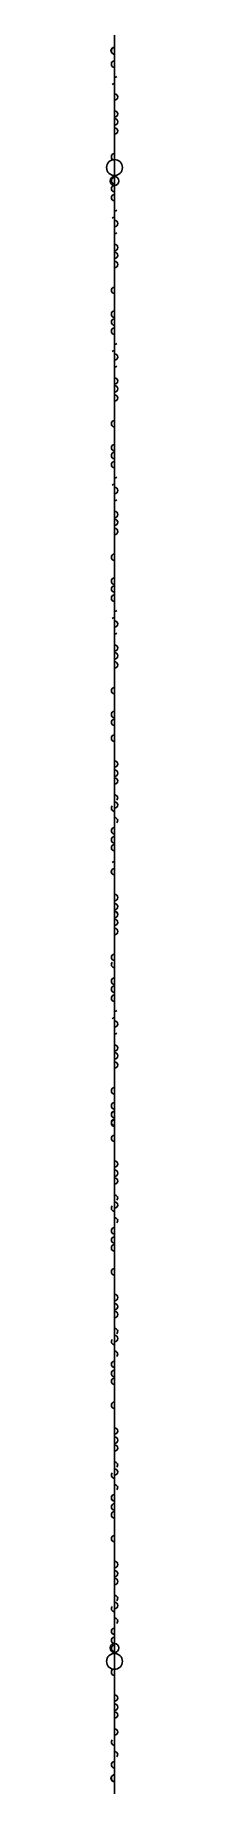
# Model space of a CAD drawing. Header units: millimetres. Extents: x 517 to 522, y -150 to 348.
import ezdxf

# ---------------------------------------------------------------- set-up
doc = ezdxf.new("R2010")
doc.units = ezdxf.units.MM
doc.layers.add('f', color=7, linetype='CONTINUOUS')

msp = doc.modelspace()

# ---------------------------------------------------------------- linework, layer by layer
at = {"layer": 'f'}
for p, q in [((519.4, -149.59, 143.9), (519.4, 348.41, 143.9)), ((519.4, 348.41, -462.6), (519.4, 348.41, 143.9)), ((519.4, -149.59, -462.6), (519.4, 348.41, -462.6)), ((519.4, 344.99, -416.6), (519.4, 344.99, -430.18)), ((519.4, 344.99, -301.1), (519.4, 344.99, -314.68)), ((519.4, 344.99, -339.6), (519.4, 344.99, -353.18)), ((519.4, 344.99, -378.1), (519.4, 344.99, -391.68)), ((519.4, 344.99, -262.6), (519.4, 344.99, -276.18)), ((519.4, 344.99, -224.1), (519.4, 344.99, -237.68)), ((519.4, 344.99, 6.9), (519.4, 344.99, -6.68)), ((519.4, 344.99, -31.6), (519.4, 344.99, -45.18)), ((519.4, 344.99, -185.6), (519.4, 344.99, -199.18)), ((519.4, 344.99, -108.6), (519.4, 344.99, -122.18)), ((519.4, 344.99, -70.1), (519.4, 344.99, -83.68)), ((519.4, 344.99, -147.1), (519.4, 344.99, -160.68)), ((519.4, 344.99, 45.4), (519.4, 344.99, 31.82)), ((519.4, 344.99, 83.9), (519.4, 344.99, 70.32)), ((519.4, 344.99, 122.4), (519.4, 344.99, 108.82)), ((519.4, 331.8, -412.16), (519.4, 344.89, -438.81)), ((519.4, 331.8, -296.66), (519.4, 344.89, -323.31)), ((519.4, 331.8, -335.16), (519.4, 344.89, -361.81)), ((519.4, 331.8, -373.66), (519.4, 344.89, -400.31)), ((519.4, 331.8, -258.16), (519.4, 344.89, -284.81)), ((519.4, 331.8, -219.66), (519.4, 344.89, -246.31)), ((519.4, 331.8, 11.34), (519.4, 344.89, -15.31)), ((519.4, 331.8, -27.16), (519.4, 344.89, -53.81)), ((519.4, 331.8, -181.16), (519.4, 344.89, -207.81)), ((519.4, 331.8, -104.16), (519.4, 344.89, -130.81)), ((519.4, 331.8, -142.66), (519.4, 344.89, -169.31)), ((519.4, 331.8, -65.66), (519.4, 344.89, -92.31)), ((519.4, 331.8, 49.84), (519.4, 344.89, 23.19)), ((519.4, 331.8, 88.34), (519.4, 344.89, 61.69)), ((519.4, 331.8, 126.84), (519.4, 344.89, 100.19)), ((519.4, 337.32, -415.6), (519.4, 343.99, -415.6)), ((519.4, 343.99, -413.6), (519.4, 335.36, -413.6)), ((519.4, 335.36, -411.6), (519.4, 343.99, -411.6)), ((519.4, 335.36, -334.6), (519.4, 343.99, -334.6)), ((519.4, 343.99, -336.6), (519.4, 335.36, -336.6)), ((519.4, 335.36, -296.1), (519.4, 343.99, -296.1)), ((519.4, 343.99, -298.1), (519.4, 335.36, -298.1)), ((519.4, 337.32, -300.1), (519.4, 343.99, -300.1)), ((519.4, 337.32, -338.6), (519.4, 343.99, -338.6)), ((519.4, 343.99, -375.1), (519.4, 335.36, -375.1)), ((519.4, 335.36, -373.1), (519.4, 343.99, -373.1)), ((519.4, 337.32, -377.1), (519.4, 343.99, -377.1)), ((519.4, 337.32, -261.6), (519.4, 343.99, -261.6)), ((519.4, 337.32, -223.1), (519.4, 343.99, -223.1)), ((519.4, 335.36, -219.1), (519.4, 343.99, -219.1)), ((519.4, 343.99, -221.1), (519.4, 335.36, -221.1)), ((519.4, 335.36, -257.6), (519.4, 343.99, -257.6)), ((519.4, 343.99, -259.6), (519.4, 335.36, -259.6)), ((519.4, 335.36, 11.9), (519.4, 343.99, 11.9)), ((519.4, 343.99, 9.9), (519.4, 335.36, 9.9)), ((519.4, 337.32, 7.9), (519.4, 343.99, 7.9)), ((519.4, 335.36, -26.6), (519.4, 343.99, -26.6)), ((519.4, 343.99, -28.6), (519.4, 335.36, -28.6)), ((519.4, 337.32, -30.6), (519.4, 343.99, -30.6)), ((519.4, 335.36, -65.1), (519.4, 343.99, -65.1)), ((519.4, 343.99, -67.1), (519.4, 335.36, -67.1)), ((519.4, 335.36, -142.1), (519.4, 343.99, -142.1)), ((519.4, 343.99, -144.1), (519.4, 335.36, -144.1)), ((519.4, 335.36, -103.6), (519.4, 343.99, -103.6)), ((519.4, 343.99, -105.6), (519.4, 335.36, -105.6)), ((519.4, 337.32, -184.6), (519.4, 343.99, -184.6)), ((519.4, 337.32, -107.6), (519.4, 343.99, -107.6)), ((519.4, 337.32, -69.1), (519.4, 343.99, -69.1)), ((519.4, 337.32, -146.1), (519.4, 343.99, -146.1)), ((519.4, 335.36, -180.6), (519.4, 343.99, -180.6)), ((519.4, 343.99, -182.6), (519.4, 335.36, -182.6)), ((519.4, 337.32, 46.4), (519.4, 343.99, 46.4)), ((519.4, 335.36, 50.4), (519.4, 343.99, 50.4)), ((519.4, 343.99, 48.4), (519.4, 335.36, 48.4)), ((519.4, 337.32, 84.9), (519.4, 343.99, 84.9)), ((519.4, 335.36, 88.9), (519.4, 343.99, 88.9)), ((519.4, 343.99, 86.9), (519.4, 335.36, 86.9)), ((519.4, 337.32, 123.4), (519.4, 343.99, 123.4)), ((519.4, 343.99, 125.4), (519.4, 335.36, 125.4)), ((519.4, 335.36, 127.4), (519.4, 343.99, 127.4)), ((519.4, 343.09, -439.69), (519.4, 330.01, -413.04)), ((519.4, 343.09, -430.62), (519.4, 336.43, -417.04)), ((519.4, 343.09, -315.12), (519.4, 336.43, -301.54)), ((519.4, 343.09, -353.62), (519.4, 336.43, -340.04)), ((519.4, 343.09, -324.19), (519.4, 330.01, -297.54)), ((519.4, 343.09, -362.69), (519.4, 330.01, -336.04)), ((519.4, 343.09, -392.12), (519.4, 336.43, -378.54)), ((519.4, 343.09, -401.19), (519.4, 330.01, -374.54)), ((519.4, 343.09, -285.69), (519.4, 330.01, -259.04)), ((519.4, 343.09, -247.19), (519.4, 330.01, -220.54)), ((519.4, 343.09, -276.62), (519.4, 336.43, -263.04)), ((519.4, 343.09, -238.12), (519.4, 336.43, -224.54)), ((519.4, 343.09, -7.12), (519.4, 336.43, 6.46)), ((519.4, 343.09, -16.19), (519.4, 330.01, 10.46)), ((519.4, 343.09, -45.62), (519.4, 336.43, -32.04)), ((519.4, 343.09, -54.69), (519.4, 330.01, -28.04)), ((519.4, 343.09, -208.69), (519.4, 330.01, -182.04)), ((519.4, 343.09, -199.62), (519.4, 336.43, -186.04)), ((519.4, 343.09, -122.62), (519.4, 336.43, -109.04)), ((519.4, 343.09, -84.12), (519.4, 336.43, -70.54)), ((519.4, 343.09, -161.12), (519.4, 336.43, -147.54)), ((519.4, 343.09, -131.69), (519.4, 330.01, -105.04)), ((519.4, 343.09, -170.19), (519.4, 330.01, -143.54)), ((519.4, 343.09, -93.19), (519.4, 330.01, -66.54)), ((519.4, 343.09, 22.31), (519.4, 330.01, 48.96)), ((519.4, 343.09, 31.38), (519.4, 336.43, 44.96)), ((519.4, 343.09, 60.81), (519.4, 330.01, 87.46)), ((519.4, 343.09, 69.88), (519.4, 336.43, 83.46)), ((519.4, 343.09, 108.38), (519.4, 336.43, 121.96)), ((519.4, 343.09, 99.31), (519.4, 330.01, 125.96)), ((519.4, 326.99, -415.96), (519.4, 341.07, -444.66)), ((519.4, 326.99, -338.96), (519.4, 341.07, -367.66)), ((519.4, 326.99, -300.46), (519.4, 341.07, -329.16)), ((519.4, 326.99, -377.46), (519.4, 341.07, -406.16)), ((519.4, 326.99, -223.46), (519.4, 341.07, -252.16)), ((519.4, 326.99, -261.96), (519.4, 341.07, -290.66)), ((519.4, 326.99, 7.54), (519.4, 341.07, -21.16)), ((519.4, 326.99, -30.96), (519.4, 341.07, -59.66)), ((519.4, 326.99, -69.46), (519.4, 341.07, -98.16)), ((519.4, 326.99, -184.96), (519.4, 341.07, -213.66)), ((519.4, 326.99, -146.46), (519.4, 341.07, -175.16)), ((519.4, 326.99, -107.96), (519.4, 341.07, -136.66)), ((519.4, 326.99, 46.04), (519.4, 341.07, 17.34)), ((519.4, 326.99, 84.54), (519.4, 341.07, 55.84)), ((519.4, 326.99, 123.04), (519.4, 341.07, 94.34)), ((519.4, 340.18, -446.1), (519.4, 312, -446.1)), ((519.4, 340.18, -369.1), (519.4, 312, -369.1)), ((519.4, 340.18, -292.1), (519.4, 312, -292.1)), ((519.4, 340.18, -99.6), (519.4, 312, -99.6)), ((519.4, 340.18, -215.1), (519.4, 312, -215.1)), ((519.4, 340.18, -176.6), (519.4, 312, -176.6)), ((519.4, 339.28, -330.04), (519.4, 325.19, -301.35)), ((519.4, 339.28, -407.04), (519.4, 325.19, -378.35)), ((519.4, 339.28, -253.04), (519.4, 325.19, -224.35)), ((519.4, 339.28, -22.04), (519.4, 325.19, 6.65)), ((519.4, 339.28, -60.54), (519.4, 325.19, -31.85)), ((519.4, 339.28, -137.54), (519.4, 325.19, -108.85)), ((519.4, 339.28, 16.46), (519.4, 325.19, 45.15)), ((519.4, 339.28, 54.96), (519.4, 325.19, 83.65)), ((519.4, 339.28, 93.46), (519.4, 325.19, 122.15)), ((519.4, 312, -328.6), (519.4, 335.72, -328.6)), ((519.4, 335.72, -330.6), (519.4, 312, -330.6)), ((519.4, 335.72, -407.6), (519.4, 312, -407.6)), ((519.4, 312, -405.6), (519.4, 335.72, -405.6)), ((519.4, 312, -251.6), (519.4, 335.72, -251.6)), ((519.4, 335.72, -253.6), (519.4, 312, -253.6)), ((519.4, 335.72, -22.6), (519.4, 312, -22.6)), ((519.4, 312, -20.6), (519.4, 335.72, -20.6)), ((519.4, 335.72, -61.1), (519.4, 312, -61.1)), ((519.4, 312, -59.1), (519.4, 335.72, -59.1)), ((519.4, 312, -136.1), (519.4, 335.72, -136.1)), ((519.4, 335.72, -138.1), (519.4, 312, -138.1)), ((519.4, 335.72, 15.9), (519.4, 312, 15.9)), ((519.4, 312, 17.9), (519.4, 335.72, 17.9)), ((519.4, 335.72, 54.4), (519.4, 312, 54.4)), ((519.4, 312, 56.4), (519.4, 335.72, 56.4)), ((519.4, 335.72, 92.9), (519.4, 312, 92.9)), ((519.4, 312, 94.9), (519.4, 335.72, 94.9)), ((519.4, 326.99, -309.54), (519.4, 334.65, -325.16)), ((519.4, 326.99, -386.54), (519.4, 334.65, -402.16)), ((519.4, 326.99, -232.54), (519.4, 334.65, -248.16)), ((519.4, 326.99, -1.54), (519.4, 334.65, -17.16)), ((519.4, 326.99, -40.04), (519.4, 334.65, -55.66)), ((519.4, 326.99, -117.04), (519.4, 334.65, -132.66)), ((519.4, 326.99, 36.96), (519.4, 334.65, 21.34)), ((519.4, 326.99, 75.46), (519.4, 334.65, 59.84)), ((519.4, 326.99, 113.96), (519.4, 334.65, 98.34)), ((519.4, 333.76, -326.6), (519.4, 318.42, -326.6)), ((519.4, 333.76, -403.6), (519.4, 318.42, -403.6)), ((519.4, 333.76, -249.6), (519.4, 318.42, -249.6)), ((519.4, 333.76, -18.6), (519.4, 318.42, -18.6)), ((519.4, 333.76, -57.1), (519.4, 318.42, -57.1)), ((519.4, 333.76, -134.1), (519.4, 318.42, -134.1)), ((519.4, 333.76, 19.9), (519.4, 318.42, 19.9)), ((519.4, 333.76, 58.4), (519.4, 318.42, 58.4)), ((519.4, 333.76, 96.9), (519.4, 318.42, 96.9)), ((519.4, 311.11, -444.66), (519.4, 325.19, -415.96)), ((519.4, 311.11, -367.66), (519.4, 325.19, -338.96)), ((519.4, 317.53, -325.16), (519.4, 325.19, -309.54)), ((519.4, 317.53, -402.16), (519.4, 325.19, -386.54)), ((519.4, 317.53, -248.16), (519.4, 325.19, -232.54)), ((519.4, 311.11, -290.66), (519.4, 325.19, -261.96)), ((519.4, 317.53, -17.16), (519.4, 325.19, -1.54)), ((519.4, 317.53, -55.66), (519.4, 325.19, -40.04)), ((519.4, 311.11, -98.16), (519.4, 325.19, -69.46)), ((519.4, 311.11, -213.66), (519.4, 325.19, -184.96)), ((519.4, 311.11, -175.16), (519.4, 325.19, -146.46)), ((519.4, 317.53, -132.66), (519.4, 325.19, -117.04)), ((519.4, 317.53, 21.34), (519.4, 325.19, 36.96)), ((519.4, 317.53, 59.84), (519.4, 325.19, 75.46)), ((519.4, 317.53, 98.34), (519.4, 325.19, 113.96)), ((519.4, 324.76, -305.88), (519.4, 314.87, -326.04)), ((519.4, 324.76, -382.88), (519.4, 314.87, -403.04)), ((519.4, 324.76, -228.88), (519.4, 314.87, -249.04)), ((519.4, 324.76, 2.12), (519.4, 314.87, -18.04)), ((519.4, 324.76, -36.38), (519.4, 314.87, -56.54)), ((519.4, 324.76, -113.38), (519.4, 314.87, -133.54)), ((519.4, 324.76, 40.62), (519.4, 314.87, 20.46)), ((519.4, 324.76, 79.12), (519.4, 314.87, 58.96)), ((519.4, 324.76, 117.62), (519.4, 314.87, 97.46)), ((519.4, 313.07, -325.16), (519.4, 322.96, -305)), ((519.4, 313.07, -402.16), (519.4, 322.96, -382)), ((519.4, 313.07, -248.16), (519.4, 322.96, -228)), ((519.4, 313.07, -17.16), (519.4, 322.96, 3)), ((519.4, 313.07, -55.66), (519.4, 322.96, -35.5)), ((519.4, 313.07, -132.66), (519.4, 322.96, -112.5)), ((519.4, 313.07, 21.34), (519.4, 322.96, 41.5)), ((519.4, 313.07, 59.84), (519.4, 322.96, 80)), ((519.4, 313.07, 98.34), (519.4, 322.96, 118.5)), ((519.4, 322.17, -413.04), (519.4, 308.09, -441.73)), ((519.4, 322.17, -297.54), (519.4, 308.09, -326.23)), ((519.4, 322.17, -336.04), (519.4, 308.09, -364.73)), ((519.4, 322.17, -374.54), (519.4, 308.09, -403.23)), ((519.4, 322.17, -259.04), (519.4, 308.09, -287.73)), ((519.4, 322.17, -220.54), (519.4, 308.09, -249.23)), ((519.4, 322.17, 10.46), (519.4, 308.09, -18.23)), ((519.4, 322.17, -28.04), (519.4, 308.09, -56.73)), ((519.4, 322.17, -105.04), (519.4, 308.09, -133.73)), ((519.4, 322.17, -66.54), (519.4, 308.09, -95.23)), ((519.4, 322.17, -182.04), (519.4, 308.09, -210.73)), ((519.4, 322.17, -143.54), (519.4, 308.09, -172.23)), ((519.4, 322.17, 48.96), (519.4, 308.09, 20.27)), ((519.4, 322.17, 87.46), (519.4, 308.09, 58.77)), ((519.4, 322.17, 125.96), (519.4, 308.09, 97.27)), ((519.4, 293.1, -296.1), (519.4, 321.28, -296.1)), ((519.4, 293.1, -373.1), (519.4, 321.28, -373.1)), ((519.4, 293.1, -219.1), (519.4, 321.28, -219.1)), ((519.4, 293.1, 127.4), (519.4, 321.28, 127.4)), ((519.4, 306.29, -440.85), (519.4, 320.38, -412.16)), ((519.4, 306.29, -363.85), (519.4, 320.38, -335.16)), ((519.4, 306.29, -286.85), (519.4, 320.38, -258.16)), ((519.4, 306.29, -17.35), (519.4, 320.38, 11.34)), ((519.4, 306.29, -55.85), (519.4, 320.38, -27.16)), ((519.4, 306.29, -132.85), (519.4, 320.38, -104.16)), ((519.4, 306.29, -94.35), (519.4, 320.38, -65.66)), ((519.4, 306.29, -209.85), (519.4, 320.38, -181.16)), ((519.4, 306.29, -171.35), (519.4, 320.38, -142.66)), ((519.4, 306.29, 21.15), (519.4, 320.38, 49.84)), ((519.4, 306.29, 59.65), (519.4, 320.38, 88.34)), ((519.4, 293.1, -411.6), (519.4, 316.82, -411.6)), ((519.4, 316.82, -413.6), (519.4, 293.1, -413.6)), ((519.4, 293.1, -334.6), (519.4, 316.82, -334.6)), ((519.4, 316.82, -336.6), (519.4, 293.1, -336.6)), ((519.4, 293.1, -257.6), (519.4, 316.82, -257.6)), ((519.4, 316.82, -259.6), (519.4, 293.1, -259.6)), ((519.4, 293.1, 11.9), (519.4, 316.82, 11.9)), ((519.4, 316.82, 9.9), (519.4, 293.1, 9.9)), ((519.4, 293.1, -26.6), (519.4, 316.82, -26.6)), ((519.4, 316.82, -28.6), (519.4, 293.1, -28.6)), ((519.4, 293.1, -142.1), (519.4, 316.82, -142.1)), ((519.4, 316.82, -144.1), (519.4, 293.1, -144.1)), ((519.4, 293.1, -180.6), (519.4, 316.82, -180.6)), ((519.4, 316.82, -182.6), (519.4, 293.1, -182.6)), ((519.4, 293.1, -65.1), (519.4, 316.82, -65.1)), ((519.4, 316.82, -67.1), (519.4, 293.1, -67.1)), ((519.4, 293.1, -103.6), (519.4, 316.82, -103.6)), ((519.4, 316.82, -105.6), (519.4, 293.1, -105.6)), ((519.4, 293.1, 50.4), (519.4, 316.82, 50.4)), ((519.4, 316.82, 48.4), (519.4, 293.1, 48.4)), ((519.4, 293.1, 88.9), (519.4, 316.82, 88.9)), ((519.4, 316.82, 86.9), (519.4, 293.1, 86.9)), ((519.4, 315.75, -417.04), (519.4, 308.09, -432.65)), ((519.4, 315.75, -340.04), (519.4, 308.09, -355.65)), ((519.4, 315.75, -263.04), (519.4, 308.09, -278.65)), ((519.4, 315.75, 6.46), (519.4, 308.09, -9.15)), ((519.4, 315.75, -32.04), (519.4, 308.09, -47.65)), ((519.4, 315.75, -109.04), (519.4, 308.09, -124.65)), ((519.4, 315.75, -70.54), (519.4, 308.09, -86.15)), ((519.4, 315.75, -186.04), (519.4, 308.09, -201.65)), ((519.4, 315.75, -147.54), (519.4, 308.09, -163.15)), ((519.4, 315.75, 44.96), (519.4, 308.09, 29.35)), ((519.4, 315.75, 83.46), (519.4, 308.09, 67.85)), ((519.4, 299.52, -415.6), (519.4, 314.86, -415.6)), ((519.4, 299.52, -338.6), (519.4, 314.86, -338.6)), ((519.4, 299.52, -261.6), (519.4, 314.86, -261.6)), ((519.4, 299.52, 7.9), (519.4, 314.86, 7.9)), ((519.4, 299.52, -30.6), (519.4, 314.86, -30.6)), ((519.4, 299.52, -107.6), (519.4, 314.86, -107.6)), ((519.4, 299.52, -69.1), (519.4, 314.86, -69.1)), ((519.4, 299.52, -184.6), (519.4, 314.86, -184.6)), ((519.4, 299.52, -146.1), (519.4, 314.86, -146.1)), ((519.4, 299.52, 46.4), (519.4, 314.86, 46.4)), ((519.4, 299.52, 84.9), (519.4, 314.86, 84.9)), ((519.4, 306.29, -432.65), (519.4, 298.63, -417.04)), ((519.4, 306.29, -326.23), (519.4, 292.21, -297.54)), ((519.4, 306.29, -355.65), (519.4, 298.63, -340.04)), ((519.4, 306.29, -403.23), (519.4, 292.21, -374.54)), ((519.4, 306.29, -278.65), (519.4, 298.63, -263.04)), ((519.4, 306.29, -249.23), (519.4, 292.21, -220.54)), ((519.4, 306.29, -9.15), (519.4, 298.63, 6.46)), ((519.4, 306.29, -47.65), (519.4, 298.63, -32.04)), ((519.4, 306.29, -124.65), (519.4, 298.63, -109.04)), ((519.4, 306.29, -86.15), (519.4, 298.63, -70.54)), ((519.4, 306.29, -201.65), (519.4, 298.63, -186.04)), ((519.4, 306.29, -163.15), (519.4, 298.63, -147.54)), ((519.4, 306.29, 29.35), (519.4, 298.63, 44.96)), ((519.4, 306.29, 67.85), (519.4, 298.63, 83.46)), ((519.4, 306.29, 97.27), (519.4, 292.21, 125.96)), ((519.4, 295.97, -416.16), (519.4, 305.86, -436.31)), ((519.4, 295.97, -339.16), (519.4, 305.86, -359.31)), ((519.4, 295.97, -262.16), (519.4, 305.86, -282.31)), ((519.4, 295.97, 7.34), (519.4, 305.86, -12.81)), ((519.4, 295.97, -31.16), (519.4, 305.86, -51.31)), ((519.4, 295.97, -146.66), (519.4, 305.86, -166.81)), ((519.4, 295.97, -185.16), (519.4, 305.86, -205.31)), ((519.4, 295.97, -69.66), (519.4, 305.86, -89.81)), ((519.4, 295.97, -108.16), (519.4, 305.86, -128.31)), ((519.4, 295.97, 45.84), (519.4, 305.86, 25.69)), ((519.4, 295.97, 84.34), (519.4, 305.86, 64.19)), ((519.4, 304.06, -437.19), (519.4, 294.17, -417.04)), ((519.4, 304.06, -360.19), (519.4, 294.17, -340.04)), ((519.4, 304.06, -283.19), (519.4, 294.17, -263.04)), ((519.4, 304.06, -13.69), (519.4, 294.17, 6.46)), ((519.4, 304.06, -52.19), (519.4, 294.17, -32.04)), ((519.4, 304.06, -167.69), (519.4, 294.17, -147.54)), ((519.4, 304.06, -206.19), (519.4, 294.17, -186.04)), ((519.4, 304.06, -90.69), (519.4, 294.17, -70.54)), ((519.4, 304.06, -129.19), (519.4, 294.17, -109.04)), ((519.4, 304.06, 24.81), (519.4, 294.17, 44.96)), ((519.4, 304.06, 63.31), (519.4, 294.17, 83.46)), ((519.4, 289.19, -415.96), (519.4, 303.27, -444.66)), ((519.4, 289.19, -300.46), (519.4, 303.27, -329.16)), ((519.4, 289.19, -338.96), (519.4, 303.27, -367.66)), ((519.4, 289.19, -377.46), (519.4, 303.27, -406.16)), ((519.4, 289.19, -261.96), (519.4, 303.27, -290.66)), ((519.4, 289.19, -223.46), (519.4, 303.27, -252.16)), ((519.4, 289.19, 7.54), (519.4, 303.27, -21.16)), ((519.4, 289.19, -30.96), (519.4, 303.27, -59.66)), ((519.4, 289.19, -107.96), (519.4, 303.27, -136.66)), ((519.4, 289.19, -69.46), (519.4, 303.27, -98.16)), ((519.4, 289.19, -184.96), (519.4, 303.27, -213.66)), ((519.4, 289.19, -146.46), (519.4, 303.27, -175.16)), ((519.4, 289.19, 46.04), (519.4, 303.27, 17.34)), ((519.4, 289.19, 84.54), (519.4, 303.27, 55.84)), ((519.4, 289.19, 123.04), (519.4, 303.27, 94.34)), ((519.4, 302.38, -22.6), (519.4, 274.2, -22.6)), ((519.4, 302.38, -61.1), (519.4, 274.2, -61.1)), ((519.4, 302.38, -138.1), (519.4, 274.2, -138.1)), ((519.4, 302.38, -99.6), (519.4, 274.2, -99.6)), ((519.4, 302.38, -215.1), (519.4, 274.2, -215.1)), ((519.4, 302.38, -176.6), (519.4, 274.2, -176.6)), ((519.4, 302.38, 15.9), (519.4, 274.2, 15.9)), ((519.4, 302.38, 54.4), (519.4, 274.2, 54.4)), ((519.4, 301.48, -445.54), (519.4, 287.39, -416.85)), ((519.4, 301.48, -330.04), (519.4, 287.39, -301.35)), ((519.4, 301.48, -368.54), (519.4, 287.39, -339.85)), ((519.4, 301.48, -407.04), (519.4, 287.39, -378.35)), ((519.4, 301.48, -291.54), (519.4, 287.39, -262.85)), ((519.4, 301.48, -253.04), (519.4, 287.39, -224.35)), ((519.4, 301.48, 93.46), (519.4, 287.39, 122.15)), ((519.4, 297.92, -446.1), (519.4, 274.2, -446.1)), ((519.4, 274.2, -444.1), (519.4, 297.92, -444.1)), ((519.4, 274.2, -328.6), (519.4, 297.92, -328.6)), ((519.4, 297.92, -330.6), (519.4, 274.2, -330.6)), ((519.4, 274.2, -367.1), (519.4, 297.92, -367.1)), ((519.4, 297.92, -369.1), (519.4, 274.2, -369.1)), ((519.4, 274.2, -405.6), (519.4, 297.92, -405.6)), ((519.4, 297.92, -407.6), (519.4, 274.2, -407.6)), ((519.4, 274.2, -290.1), (519.4, 297.92, -290.1)), ((519.4, 297.92, -292.1), (519.4, 274.2, -292.1)), ((519.4, 274.2, -251.6), (519.4, 297.92, -251.6)), ((519.4, 297.92, -253.6), (519.4, 274.2, -253.6)), ((519.4, 297.92, 92.9), (519.4, 274.2, 92.9)), ((519.4, 274.2, 94.9), (519.4, 297.92, 94.9)), ((519.4, 289.19, -425.04), (519.4, 296.85, -440.66)), ((519.4, 289.19, -348.04), (519.4, 296.85, -363.66)), ((519.4, 289.19, -309.54), (519.4, 296.85, -325.16)), ((519.4, 289.19, -386.54), (519.4, 296.85, -402.16)), ((519.4, 289.19, -232.54), (519.4, 296.85, -248.16)), ((519.4, 289.19, -271.04), (519.4, 296.85, -286.66)), ((519.4, 289.19, 113.96), (519.4, 296.85, 98.34)), ((519.4, 295.96, -442.1), (519.4, 280.62, -442.1)), ((519.4, 295.96, -365.1), (519.4, 280.62, -365.1)), ((519.4, 295.96, -326.6), (519.4, 280.62, -326.6)), ((519.4, 295.96, -403.6), (519.4, 280.62, -403.6)), ((519.4, 295.96, -249.6), (519.4, 280.62, -249.6)), ((519.4, 295.96, -288.1), (519.4, 280.62, -288.1)), ((519.4, 295.96, 96.9), (519.4, 280.62, 96.9)), ((519.4, 279.73, -440.66), (519.4, 287.39, -425.04)), ((519.4, 279.73, -363.66), (519.4, 287.39, -348.04)), ((519.4, 279.73, -325.16), (519.4, 287.39, -309.54)), ((519.4, 279.73, -402.16), (519.4, 287.39, -386.54)), ((519.4, 279.73, -248.16), (519.4, 287.39, -232.54)), ((519.4, 279.73, -286.66), (519.4, 287.39, -271.04)), ((519.4, 273.31, -21.16), (519.4, 287.39, 7.54)), ((519.4, 273.31, -59.66), (519.4, 287.39, -30.96)), ((519.4, 273.31, -136.66), (519.4, 287.39, -107.96)), ((519.4, 273.31, -98.16), (519.4, 287.39, -69.46)), ((519.4, 273.31, -213.66), (519.4, 287.39, -184.96)), ((519.4, 273.31, -175.16), (519.4, 287.39, -146.46)), ((519.4, 273.31, 17.34), (519.4, 287.39, 46.04)), ((519.4, 273.31, 55.84), (519.4, 287.39, 84.54)), ((519.4, 279.73, 98.34), (519.4, 287.39, 113.96)), ((519.4, 286.96, -421.38), (519.4, 277.07, -441.54)), ((519.4, 286.96, -344.38), (519.4, 277.07, -364.54)), ((519.4, 286.96, -305.88), (519.4, 277.07, -326.04)), ((519.4, 286.96, -382.88), (519.4, 277.07, -403.04)), ((519.4, 286.96, -228.88), (519.4, 277.07, -249.04)), ((519.4, 286.96, -267.38), (519.4, 277.07, -287.54)), ((519.4, 286.96, 117.62), (519.4, 277.07, 97.46)), ((519.4, 275.27, -440.66), (519.4, 285.16, -420.5)), ((519.4, 275.27, -363.66), (519.4, 285.16, -343.5)), ((519.4, 275.27, -325.16), (519.4, 285.16, -305)), ((519.4, 275.27, -402.16), (519.4, 285.16, -382)), ((519.4, 275.27, -248.16), (519.4, 285.16, -228)), ((519.4, 275.27, -286.66), (519.4, 285.16, -266.5)), ((519.4, 275.27, 98.34), (519.4, 285.16, 118.5)), ((519.4, 284.37, -413.04), (519.4, 270.29, -441.73)), ((519.4, 284.37, -297.54), (519.4, 270.29, -326.23)), ((519.4, 284.37, -336.04), (519.4, 270.29, -364.73)), ((519.4, 284.37, -374.54), (519.4, 270.29, -403.23)), ((519.4, 284.37, -259.04), (519.4, 270.29, -287.73)), ((519.4, 284.37, -220.54), (519.4, 270.29, -249.23)), ((519.4, 284.37, 10.46), (519.4, 270.29, -18.23)), ((519.4, 284.37, -28.04), (519.4, 270.29, -56.73)), ((519.4, 284.37, -105.04), (519.4, 270.29, -133.73)), ((519.4, 284.37, -66.54), (519.4, 270.29, -95.23)), ((519.4, 284.37, -143.54), (519.4, 270.29, -172.23)), ((519.4, 284.37, -182.04), (519.4, 270.29, -210.73)), ((519.4, 284.37, 48.96), (519.4, 270.29, 20.27)), ((519.4, 284.37, 87.46), (519.4, 270.29, 58.77)), ((519.4, 284.37, 125.96), (519.4, 270.29, 97.27)), ((519.4, 255.3, -411.6), (519.4, 283.48, -411.6)), ((519.4, 255.3, -65.1), (519.4, 283.48, -65.1)), ((519.4, 255.3, 127.4), (519.4, 283.48, 127.4)), ((519.4, 268.49, -325.35), (519.4, 282.58, -296.66)), ((519.4, 268.49, -363.85), (519.4, 282.58, -335.16)), ((519.4, 268.49, -402.35), (519.4, 282.58, -373.66)), ((519.4, 268.49, -286.85), (519.4, 282.58, -258.16)), ((519.4, 268.49, -248.35), (519.4, 282.58, -219.66)), ((519.4, 268.49, -17.35), (519.4, 282.58, 11.34)), ((519.4, 268.49, -55.85), (519.4, 282.58, -27.16)), ((519.4, 268.49, -132.85), (519.4, 282.58, -104.16)), ((519.4, 268.49, -171.35), (519.4, 282.58, -142.66)), ((519.4, 268.49, -209.85), (519.4, 282.58, -181.16)), ((519.4, 268.49, 21.15), (519.4, 282.58, 49.84)), ((519.4, 268.49, 59.65), (519.4, 282.58, 88.34)), ((519.4, 255.3, -334.6), (519.4, 279.02, -334.6)), ((519.4, 279.02, -336.6), (519.4, 255.3, -336.6)), ((519.4, 255.3, -296.1), (519.4, 279.02, -296.1)), ((519.4, 279.02, -298.1), (519.4, 255.3, -298.1)), ((519.4, 255.3, -373.1), (519.4, 279.02, -373.1)), ((519.4, 279.02, -375.1), (519.4, 255.3, -375.1)), ((519.4, 255.3, -219.1), (519.4, 279.02, -219.1)), ((519.4, 279.02, -221.1), (519.4, 255.3, -221.1)), ((519.4, 255.3, -257.6), (519.4, 279.02, -257.6)), ((519.4, 279.02, -259.6), (519.4, 255.3, -259.6)), ((519.4, 255.3, 11.9), (519.4, 279.02, 11.9)), ((519.4, 279.02, 9.9), (519.4, 255.3, 9.9)), ((519.4, 255.3, -26.6), (519.4, 279.02, -26.6)), ((519.4, 279.02, -28.6), (519.4, 255.3, -28.6)), ((519.4, 255.3, -180.6), (519.4, 279.02, -180.6)), ((519.4, 279.02, -182.6), (519.4, 255.3, -182.6)), ((519.4, 255.3, -142.1), (519.4, 279.02, -142.1)), ((519.4, 279.02, -144.1), (519.4, 255.3, -144.1)), ((519.4, 255.3, -103.6), (519.4, 279.02, -103.6)), ((519.4, 279.02, -105.6), (519.4, 255.3, -105.6)), ((519.4, 255.3, 50.4), (519.4, 279.02, 50.4)), ((519.4, 279.02, 48.4), (519.4, 255.3, 48.4)), ((519.4, 255.3, 88.9), (519.4, 279.02, 88.9)), ((519.4, 279.02, 86.9), (519.4, 255.3, 86.9)), ((519.4, 277.95, -301.54), (519.4, 270.29, -317.15)), ((519.4, 277.95, -340.04), (519.4, 270.29, -355.65)), ((519.4, 277.95, -378.54), (519.4, 270.29, -394.15)), ((519.4, 277.95, -263.04), (519.4, 270.29, -278.65)), ((519.4, 277.95, -224.54), (519.4, 270.29, -240.15)), ((519.4, 277.95, 6.46), (519.4, 270.29, -9.15)), ((519.4, 277.95, -32.04), (519.4, 270.29, -47.65)), ((519.4, 277.95, -109.04), (519.4, 270.29, -124.65)), ((519.4, 277.95, -147.54), (519.4, 270.29, -163.15)), ((519.4, 277.95, -186.04), (519.4, 270.29, -201.65)), ((519.4, 277.95, 44.96), (519.4, 270.29, 29.35)), ((519.4, 277.95, 83.46), (519.4, 270.29, 67.85)), ((519.4, 261.72, -300.1), (519.4, 277.06, -300.1)), ((519.4, 261.72, -338.6), (519.4, 277.06, -338.6)), ((519.4, 261.72, -377.1), (519.4, 277.06, -377.1)), ((519.4, 261.72, -261.6), (519.4, 277.06, -261.6)), ((519.4, 261.72, -223.1), (519.4, 277.06, -223.1)), ((519.4, 261.72, 7.9), (519.4, 277.06, 7.9)), ((519.4, 261.72, -30.6), (519.4, 277.06, -30.6)), ((519.4, 261.72, -107.6), (519.4, 277.06, -107.6)), ((519.4, 261.72, -146.1), (519.4, 277.06, -146.1)), ((519.4, 261.72, -184.6), (519.4, 277.06, -184.6)), ((519.4, 261.72, 46.4), (519.4, 277.06, 46.4)), ((519.4, 261.72, 84.9), (519.4, 277.06, 84.9)), ((519.4, 268.49, -441.73), (519.4, 254.41, -413.04)), ((519.4, 268.49, -317.15), (519.4, 260.83, -301.54)), ((519.4, 268.49, -355.65), (519.4, 260.83, -340.04)), ((519.4, 268.49, -394.15), (519.4, 260.83, -378.54)), ((519.4, 268.49, -278.65), (519.4, 260.83, -263.04)), ((519.4, 268.49, -240.15), (519.4, 260.83, -224.54)), ((519.4, 268.49, -9.15), (519.4, 260.83, 6.46)), ((519.4, 268.49, -47.65), (519.4, 260.83, -32.04)), ((519.4, 268.49, -124.65), (519.4, 260.83, -109.04)), ((519.4, 268.49, -95.23), (519.4, 254.41, -66.54)), ((519.4, 268.49, -163.15), (519.4, 260.83, -147.54)), ((519.4, 268.49, -201.65), (519.4, 260.83, -186.04)), ((519.4, 268.49, 29.35), (519.4, 260.83, 44.96)), ((519.4, 268.49, 67.85), (519.4, 260.83, 83.46)), ((519.4, 268.49, 97.27), (519.4, 254.41, 125.96)), ((519.4, 258.17, -339.16), (519.4, 268.06, -359.31)), ((519.4, 258.17, -300.66), (519.4, 268.06, -320.81)), ((519.4, 258.17, -377.66), (519.4, 268.06, -397.81)), ((519.4, 258.17, -223.66), (519.4, 268.06, -243.81)), ((519.4, 258.17, -262.16), (519.4, 268.06, -282.31)), ((519.4, 258.17, 7.34), (519.4, 268.06, -12.81)), ((519.4, 258.17, -31.16), (519.4, 268.06, -51.31)), ((519.4, 258.17, -185.16), (519.4, 268.06, -205.31)), ((519.4, 258.17, -146.66), (519.4, 268.06, -166.81)), ((519.4, 258.17, -108.16), (519.4, 268.06, -128.31)), ((519.4, 258.17, 45.84), (519.4, 268.06, 25.69)), ((519.4, 258.17, 84.34), (519.4, 268.06, 64.19)), ((519.4, 266.26, -360.19), (519.4, 256.37, -340.04)), ((519.4, 266.26, -321.69), (519.4, 256.37, -301.54)), ((519.4, 266.26, -398.69), (519.4, 256.37, -378.54)), ((519.4, 266.26, -244.69), (519.4, 256.37, -224.54)), ((519.4, 266.26, -283.19), (519.4, 256.37, -263.04)), ((519.4, 266.26, -13.69), (519.4, 256.37, 6.46)), ((519.4, 266.26, -52.19), (519.4, 256.37, -32.04)), ((519.4, 266.26, -206.19), (519.4, 256.37, -186.04)), ((519.4, 266.26, -167.69), (519.4, 256.37, -147.54)), ((519.4, 266.26, -129.19), (519.4, 256.37, -109.04)), ((519.4, 266.26, 24.81), (519.4, 256.37, 44.96)), ((519.4, 266.26, 63.31), (519.4, 256.37, 83.46)), ((519.4, 251.39, -415.96), (519.4, 265.47, -444.66)), ((519.4, 251.39, -338.96), (519.4, 265.47, -367.66)), ((519.4, 251.39, -300.46), (519.4, 265.47, -329.16)), ((519.4, 251.39, -377.46), (519.4, 265.47, -406.16)), ((519.4, 251.39, -223.46), (519.4, 265.47, -252.16)), ((519.4, 251.39, -261.96), (519.4, 265.47, -290.66)), ((519.4, 251.39, 7.54), (519.4, 265.47, -21.16)), ((519.4, 251.39, -30.96), (519.4, 265.47, -59.66)), ((519.4, 251.39, -146.46), (519.4, 265.47, -175.16)), ((519.4, 251.39, -107.96), (519.4, 265.47, -136.66)), ((519.4, 251.39, -69.46), (519.4, 265.47, -98.16)), ((519.4, 251.39, -184.96), (519.4, 265.47, -213.66)), ((519.4, 251.39, 46.04), (519.4, 265.47, 17.34)), ((519.4, 251.39, 84.54), (519.4, 265.47, 55.84)), ((519.4, 251.39, 123.04), (519.4, 265.47, 94.34)), ((519.4, 264.58, -330.6), (519.4, 236.4, -330.6)), ((519.4, 264.58, -253.6), (519.4, 236.4, -253.6)), ((519.4, 263.68, -445.54), (519.4, 249.59, -416.85)), ((519.4, 263.68, -368.54), (519.4, 249.59, -339.85)), ((519.4, 263.68, -407.04), (519.4, 249.59, -378.35)), ((519.4, 263.68, -291.54), (519.4, 249.59, -262.85)), ((519.4, 263.68, -22.04), (519.4, 249.59, 6.65)), ((519.4, 263.68, -60.54), (519.4, 249.59, -31.85)), ((519.4, 263.68, -176.04), (519.4, 249.59, -147.35)), ((519.4, 263.68, -137.54), (519.4, 249.59, -108.85)), ((519.4, 263.68, -99.04), (519.4, 249.59, -70.35)), ((519.4, 263.68, -214.54), (519.4, 249.59, -185.85)), ((519.4, 263.68, 16.46), (519.4, 249.59, 45.15)), ((519.4, 263.68, 54.96), (519.4, 249.59, 83.65)), ((519.4, 263.68, 93.46), (519.4, 249.59, 122.15)), ((519.4, 260.12, -446.1), (519.4, 236.4, -446.1)), ((519.4, 236.4, -444.1), (519.4, 260.12, -444.1)), ((519.4, 260.12, -369.1), (519.4, 236.4, -369.1)), ((519.4, 236.4, -367.1), (519.4, 260.12, -367.1)), ((519.4, 260.12, -407.6), (519.4, 236.4, -407.6)), ((519.4, 236.4, -405.6), (519.4, 260.12, -405.6)), ((519.4, 260.12, -292.1), (519.4, 236.4, -292.1)), ((519.4, 236.4, -290.1), (519.4, 260.12, -290.1)), ((519.4, 260.12, -22.6), (519.4, 236.4, -22.6)), ((519.4, 236.4, -20.6), (519.4, 260.12, -20.6)), ((519.4, 260.12, -61.1), (519.4, 236.4, -61.1)), ((519.4, 236.4, -59.1), (519.4, 260.12, -59.1)), ((519.4, 236.4, -213.1), (519.4, 260.12, -213.1)), ((519.4, 260.12, -215.1), (519.4, 236.4, -215.1)), ((519.4, 236.4, -136.1), (519.4, 260.12, -136.1)), ((519.4, 260.12, -138.1), (519.4, 236.4, -138.1)), ((519.4, 236.4, -174.6), (519.4, 260.12, -174.6)), ((519.4, 260.12, -176.6), (519.4, 236.4, -176.6)), ((519.4, 260.12, -99.6), (519.4, 236.4, -99.6)), ((519.4, 236.4, -97.6), (519.4, 260.12, -97.6)), ((519.4, 260.12, 15.9), (519.4, 236.4, 15.9)), ((519.4, 236.4, 17.9), (519.4, 260.12, 17.9)), ((519.4, 260.12, 54.4), (519.4, 236.4, 54.4)), ((519.4, 236.4, 56.4), (519.4, 260.12, 56.4)), ((519.4, 236.4, 94.9), (519.4, 260.12, 94.9)), ((519.4, 260.12, 92.9), (519.4, 236.4, 92.9)), ((519.4, 251.39, -425.04), (519.4, 259.05, -440.66)), ((519.4, 251.39, -348.04), (519.4, 259.05, -363.66)), ((519.4, 251.39, -386.54), (519.4, 259.05, -402.16)), ((519.4, 251.39, -271.04), (519.4, 259.05, -286.66)), ((519.4, 251.39, -1.54), (519.4, 259.05, -17.16)), ((519.4, 251.39, -40.04), (519.4, 259.05, -55.66)), ((519.4, 251.39, -78.54), (519.4, 259.05, -94.16)), ((519.4, 251.39, -155.54), (519.4, 259.05, -171.16)), ((519.4, 251.39, -117.04), (519.4, 259.05, -132.66)), ((519.4, 251.39, -194.04), (519.4, 259.05, -209.66)), ((519.4, 251.39, 36.96), (519.4, 259.05, 21.34)), ((519.4, 251.39, 75.46), (519.4, 259.05, 59.84)), ((519.4, 251.39, 113.96), (519.4, 259.05, 98.34)), ((519.4, 258.16, -442.1), (519.4, 242.82, -442.1)), ((519.4, 258.16, -365.1), (519.4, 242.82, -365.1)), ((519.4, 258.16, -403.6), (519.4, 242.82, -403.6)), ((519.4, 258.16, -288.1), (519.4, 242.82, -288.1)), ((519.4, 258.16, -18.6), (519.4, 242.82, -18.6)), ((519.4, 258.16, -57.1), (519.4, 242.82, -57.1)), ((519.4, 258.16, -95.6), (519.4, 242.82, -95.6)), ((519.4, 258.16, -172.6), (519.4, 242.82, -172.6)), ((519.4, 258.16, -134.1), (519.4, 242.82, -134.1)), ((519.4, 258.16, -211.1), (519.4, 242.82, -211.1)), ((519.4, 258.16, 19.9), (519.4, 242.82, 19.9)), ((519.4, 258.16, 58.4), (519.4, 242.82, 58.4)), ((519.4, 258.16, 96.9), (519.4, 242.82, 96.9)), ((519.4, 241.93, -440.66), (519.4, 249.59, -425.04)), ((519.4, 241.93, -363.66), (519.4, 249.59, -348.04)), ((519.4, 235.51, -329.16), (519.4, 249.59, -300.46)), ((519.4, 241.93, -402.16), (519.4, 249.59, -386.54)), ((519.4, 235.51, -252.16), (519.4, 249.59, -223.46)), ((519.4, 241.93, -286.66), (519.4, 249.59, -271.04)), ((519.4, 241.93, -17.16), (519.4, 249.59, -1.54)), ((519.4, 241.93, -55.66), (519.4, 249.59, -40.04)), ((519.4, 241.93, -94.16), (519.4, 249.59, -78.54)), ((519.4, 241.93, -171.16), (519.4, 249.59, -155.54)), ((519.4, 241.93, -132.66), (519.4, 249.59, -117.04)), ((519.4, 241.93, -209.66), (519.4, 249.59, -194.04)), ((519.4, 241.93, 21.34), (519.4, 249.59, 36.96)), ((519.4, 241.93, 59.84), (519.4, 249.59, 75.46)), ((519.4, 241.93, 98.34), (519.4, 249.59, 113.96)), ((519.4, 249.16, -421.38), (519.4, 239.27, -441.54)), ((519.4, 249.16, -344.38), (519.4, 239.27, -364.54)), ((519.4, 249.16, -382.88), (519.4, 239.27, -403.04)), ((519.4, 249.16, -267.38), (519.4, 239.27, -287.54)), ((519.4, 249.16, 2.12), (519.4, 239.27, -18.04)), ((519.4, 249.16, -36.38), (519.4, 239.27, -56.54)), ((519.4, 249.16, -190.38), (519.4, 239.27, -210.54)), ((519.4, 249.16, -74.88), (519.4, 239.27, -95.04)), ((519.4, 249.16, -113.38), (519.4, 239.27, -133.54)), ((519.4, 249.16, -151.88), (519.4, 239.27, -172.04)), ((519.4, 249.16, 40.62), (519.4, 239.27, 20.46)), ((519.4, 249.16, 79.12), (519.4, 239.27, 58.96)), ((519.4, 249.16, 117.62), (519.4, 239.27, 97.46)), ((519.4, 237.47, -440.66), (519.4, 247.36, -420.5)), ((519.4, 237.47, -363.66), (519.4, 247.36, -343.5)), ((519.4, 237.47, -402.16), (519.4, 247.36, -382)), ((519.4, 237.47, -286.66), (519.4, 247.36, -266.5)), ((519.4, 237.47, -17.16), (519.4, 247.36, 3)), ((519.4, 237.47, -55.66), (519.4, 247.36, -35.5)), ((519.4, 237.47, -209.66), (519.4, 247.36, -189.5)), ((519.4, 237.47, -94.16), (519.4, 247.36, -74)), ((519.4, 237.47, -132.66), (519.4, 247.36, -112.5)), ((519.4, 237.47, -171.16), (519.4, 247.36, -151)), ((519.4, 237.47, 21.34), (519.4, 247.36, 41.5)), ((519.4, 237.47, 59.84), (519.4, 247.36, 80)), ((519.4, 237.47, 98.34), (519.4, 247.36, 118.5)), ((519.4, 246.57, -413.04), (519.4, 232.49, -441.73)), ((519.4, 246.57, -297.54), (519.4, 232.49, -326.23)), ((519.4, 246.57, -336.04), (519.4, 232.49, -364.73)), ((519.4, 246.57, -374.54), (519.4, 232.49, -403.23)), ((519.4, 246.57, -259.04), (519.4, 232.49, -287.73)), ((519.4, 246.57, -220.54), (519.4, 232.49, -249.23)), ((519.4, 246.57, 10.46), (519.4, 232.49, -18.23)), ((519.4, 246.57, -28.04), (519.4, 232.49, -56.73)), ((519.4, 246.57, -182.04), (519.4, 232.49, -210.73)), ((519.4, 246.57, -143.54), (519.4, 232.49, -172.23)), ((519.4, 246.57, -66.54), (519.4, 232.49, -95.23)), ((519.4, 246.57, -105.04), (519.4, 232.49, -133.73)), ((519.4, 246.57, 48.96), (519.4, 232.49, 20.27)), ((519.4, 246.57, 87.46), (519.4, 232.49, 58.77)), ((519.4, 246.57, 125.96), (519.4, 232.49, 97.27)), ((519.4, 217.5, -411.6), (519.4, 245.68, -411.6)), ((519.4, 217.5, -373.1), (519.4, 245.68, -373.1)), ((519.4, 217.5, -65.1), (519.4, 245.68, -65.1)), ((519.4, 230.69, -325.35), (519.4, 244.78, -296.66)), ((519.4, 230.69, -363.85), (519.4, 244.78, -335.16)), ((519.4, 230.69, -286.85), (519.4, 244.78, -258.16)), ((519.4, 230.69, -248.35), (519.4, 244.78, -219.66)), ((519.4, 230.69, -17.35), (519.4, 244.78, 11.34)), ((519.4, 230.69, -55.85), (519.4, 244.78, -27.16)), ((519.4, 230.69, -209.85), (519.4, 244.78, -181.16)), ((519.4, 230.69, -171.35), (519.4, 244.78, -142.66)), ((519.4, 230.69, -132.85), (519.4, 244.78, -104.16)), ((519.4, 230.69, 21.15), (519.4, 244.78, 49.84)), ((519.4, 230.69, 59.65), (519.4, 244.78, 88.34)), ((519.4, 230.69, 98.15), (519.4, 244.78, 126.84)), ((519.4, 217.5, -334.6), (519.4, 241.22, -334.6)), ((519.4, 241.22, -336.6), (519.4, 217.5, -336.6)), ((519.4, 217.5, -296.1), (519.4, 241.22, -296.1)), ((519.4, 241.22, -298.1), (519.4, 217.5, -298.1)), ((519.4, 217.5, -219.1), (519.4, 241.22, -219.1)), ((519.4, 241.22, -221.1), (519.4, 217.5, -221.1)), ((519.4, 217.5, -257.6), (519.4, 241.22, -257.6)), ((519.4, 241.22, -259.6), (519.4, 217.5, -259.6)), ((519.4, 217.5, 11.9), (519.4, 241.22, 11.9)), ((519.4, 241.22, 9.9), (519.4, 217.5, 9.9)), ((519.4, 217.5, -26.6), (519.4, 241.22, -26.6)), ((519.4, 241.22, -28.6), (519.4, 217.5, -28.6)), ((519.4, 217.5, -103.6), (519.4, 241.22, -103.6)), ((519.4, 241.22, -105.6), (519.4, 217.5, -105.6)), ((519.4, 217.5, -142.1), (519.4, 241.22, -142.1)), ((519.4, 241.22, -144.1), (519.4, 217.5, -144.1)), ((519.4, 217.5, -180.6), (519.4, 241.22, -180.6)), ((519.4, 241.22, -182.6), (519.4, 217.5, -182.6)), ((519.4, 217.5, 50.4), (519.4, 241.22, 50.4)), ((519.4, 241.22, 48.4), (519.4, 217.5, 48.4)), ((519.4, 217.5, 88.9), (519.4, 241.22, 88.9)), ((519.4, 241.22, 86.9), (519.4, 217.5, 86.9)), ((519.4, 217.5, 127.4), (519.4, 241.22, 127.4)), ((519.4, 241.22, 125.4), (519.4, 217.5, 125.4)), ((519.4, 240.15, -301.54), (519.4, 232.49, -317.15)), ((519.4, 240.15, -340.04), (519.4, 232.49, -355.65)), ((519.4, 240.15, -263.04), (519.4, 232.49, -278.65)), ((519.4, 240.15, -224.54), (519.4, 232.49, -240.15)), ((519.4, 240.15, 6.46), (519.4, 232.49, -9.15)), ((519.4, 240.15, -32.04), (519.4, 232.49, -47.65)), ((519.4, 240.15, -186.04), (519.4, 232.49, -201.65)), ((519.4, 240.15, -147.54), (519.4, 232.49, -163.15)), ((519.4, 240.15, -109.04), (519.4, 232.49, -124.65)), ((519.4, 240.15, 44.96), (519.4, 232.49, 29.35)), ((519.4, 240.15, 83.46), (519.4, 232.49, 67.85)), ((519.4, 240.15, 121.96), (519.4, 232.49, 106.35)), ((519.4, 223.92, -300.1), (519.4, 239.26, -300.1)), ((519.4, 223.92, -338.6), (519.4, 239.26, -338.6)), ((519.4, 223.92, -261.6), (519.4, 239.26, -261.6)), ((519.4, 223.92, -223.1), (519.4, 239.26, -223.1)), ((519.4, 223.92, 7.9), (519.4, 239.26, 7.9)), ((519.4, 223.92, -30.6), (519.4, 239.26, -30.6)), ((519.4, 223.92, -184.6), (519.4, 239.26, -184.6)), ((519.4, 223.92, -146.1), (519.4, 239.26, -146.1)), ((519.4, 223.92, -107.6), (519.4, 239.26, -107.6)), ((519.4, 223.92, 46.4), (519.4, 239.26, 46.4)), ((519.4, 223.92, 84.9), (519.4, 239.26, 84.9)), ((519.4, 223.92, 123.4), (519.4, 239.26, 123.4)), ((519.4, 230.69, -441.73), (519.4, 216.61, -413.04)), ((519.4, 230.69, -317.15), (519.4, 223.03, -301.54)), ((519.4, 230.69, -355.65), (519.4, 223.03, -340.04)), ((519.4, 230.69, -403.23), (519.4, 216.61, -374.54)), ((519.4, 230.69, -278.65), (519.4, 223.03, -263.04)), ((519.4, 230.69, -240.15), (519.4, 223.03, -224.54)), ((519.4, 230.69, -9.15), (519.4, 223.03, 6.46)), ((519.4, 230.69, -47.65), (519.4, 223.03, -32.04)), ((519.4, 230.69, -201.65), (519.4, 223.03, -186.04)), ((519.4, 230.69, -163.15), (519.4, 223.03, -147.54)), ((519.4, 230.69, -95.23), (519.4, 216.61, -66.54)), ((519.4, 230.69, -124.65), (519.4, 223.03, -109.04)), ((519.4, 230.69, 29.35), (519.4, 223.03, 44.96)), ((519.4, 230.69, 67.85), (519.4, 223.03, 83.46)), ((519.4, 230.69, 106.35), (519.4, 223.03, 121.96)), ((519.4, 220.37, -300.66), (519.4, 230.26, -320.81)), ((519.4, 220.37, -339.16), (519.4, 230.26, -359.31)), ((519.4, 220.37, -262.16), (519.4, 230.26, -282.31)), ((519.4, 220.37, -223.66), (519.4, 230.26, -243.81)), ((519.4, 220.37, 7.34), (519.4, 230.26, -12.81)), ((519.4, 220.37, -31.16), (519.4, 230.26, -51.31)), ((519.4, 220.37, -108.16), (519.4, 230.26, -128.31)), ((519.4, 220.37, -146.66), (519.4, 230.26, -166.81)), ((519.4, 220.37, -185.16), (519.4, 230.26, -205.31)), ((519.4, 220.37, 45.84), (519.4, 230.26, 25.69)), ((519.4, 220.37, 84.34), (519.4, 230.26, 64.19)), ((519.4, 220.37, 122.84), (519.4, 230.26, 102.69)), ((519.4, 228.46, -321.69), (519.4, 218.57, -301.54)), ((519.4, 228.46, -360.19), (519.4, 218.57, -340.04)), ((519.4, 228.46, -283.19), (519.4, 218.57, -263.04)), ((519.4, 228.46, -244.69), (519.4, 218.57, -224.54)), ((519.4, 228.46, -13.69), (519.4, 218.57, 6.46)), ((519.4, 228.46, -52.19), (519.4, 218.57, -32.04)), ((519.4, 228.46, -129.19), (519.4, 218.57, -109.04)), ((519.4, 228.46, -167.69), (519.4, 218.57, -147.54)), ((519.4, 228.46, -206.19), (519.4, 218.57, -186.04)), ((519.4, 228.46, 24.81), (519.4, 218.57, 44.96)), ((519.4, 228.46, 63.31), (519.4, 218.57, 83.46)), ((519.4, 228.46, 101.81), (519.4, 218.57, 121.96)), ((519.4, 213.59, -415.96), (519.4, 227.67, -444.66)), ((519.4, 213.59, -338.96), (519.4, 227.67, -367.66)), ((519.4, 213.59, -300.46), (519.4, 227.67, -329.16)), ((519.4, 213.59, -377.46), (519.4, 227.67, -406.16)), ((519.4, 213.59, -223.46), (519.4, 227.67, -252.16)), ((519.4, 213.59, -261.96), (519.4, 227.67, -290.66)), ((519.4, 213.59, 7.54), (519.4, 227.67, -21.16)), ((519.4, 213.59, -30.96), (519.4, 227.67, -59.66)), ((519.4, 213.59, -146.46), (519.4, 227.67, -175.16)), ((519.4, 213.59, -69.46), (519.4, 227.67, -98.16)), ((519.4, 213.59, -107.96), (519.4, 227.67, -136.66)), ((519.4, 213.59, -184.96), (519.4, 227.67, -213.66)), ((519.4, 213.59, 46.04), (519.4, 227.67, 17.34)), ((519.4, 213.59, 84.54), (519.4, 227.67, 55.84)), ((519.4, 213.59, 123.04), (519.4, 227.67, 94.34)), ((519.4, 226.78, -22.6), (519.4, 198.6, -22.6)), ((519.4, 226.78, -61.1), (519.4, 198.6, -61.1)), ((519.4, 226.78, -138.1), (519.4, 198.6, -138.1)), ((519.4, 226.78, -215.1), (519.4, 198.6, -215.1)), ((519.4, 226.78, 15.9), (519.4, 198.6, 15.9)), ((519.4, 226.78, 54.4), (519.4, 198.6, 54.4)), ((519.4, 226.78, 92.9), (519.4, 198.6, 92.9)), ((519.4, 225.88, -445.54), (519.4, 211.79, -416.85)), ((519.4, 225.88, -368.54), (519.4, 211.79, -339.85)), ((519.4, 225.88, -330.04), (519.4, 211.79, -301.35)), ((519.4, 225.88, -407.04), (519.4, 211.79, -378.35)), ((519.4, 225.88, -253.04), (519.4, 211.79, -224.35)), ((519.4, 225.88, -291.54), (519.4, 211.79, -262.85)), ((519.4, 225.88, -176.04), (519.4, 211.79, -147.35)), ((519.4, 225.88, -99.04), (519.4, 211.79, -70.35)), ((519.4, 222.32, -446.1), (519.4, 198.6, -446.1)), ((519.4, 198.6, -444.1), (519.4, 222.32, -444.1)), ((519.4, 222.32, -330.6), (519.4, 198.6, -330.6)), ((519.4, 198.6, -328.6), (519.4, 222.32, -328.6)), ((519.4, 198.6, -367.1), (519.4, 222.32, -367.1)), ((519.4, 222.32, -369.1), (519.4, 198.6, -369.1)), ((519.4, 222.32, -407.6), (519.4, 198.6, -407.6)), ((519.4, 198.6, -405.6), (519.4, 222.32, -405.6)), ((519.4, 198.6, -290.1), (519.4, 222.32, -290.1)), ((519.4, 222.32, -292.1), (519.4, 198.6, -292.1)), ((519.4, 222.32, -253.6), (519.4, 198.6, -253.6)), ((519.4, 198.6, -251.6), (519.4, 222.32, -251.6)), ((519.4, 222.32, -99.6), (519.4, 198.6, -99.6)), ((519.4, 198.6, -97.6), (519.4, 222.32, -97.6)), ((519.4, 222.32, -176.6), (519.4, 198.6, -176.6)), ((519.4, 198.6, -174.6), (519.4, 222.32, -174.6)), ((519.4, 213.59, -425.04), (519.4, 221.25, -440.66)), ((519.4, 213.59, -348.04), (519.4, 221.25, -363.66)), ((519.4, 213.59, -309.54), (519.4, 221.25, -325.16)), ((519.4, 213.59, -386.54), (519.4, 221.25, -402.16)), ((519.4, 213.59, -232.54), (519.4, 221.25, -248.16)), ((519.4, 213.59, -271.04), (519.4, 221.25, -286.66)), ((519.4, 213.59, -78.54), (519.4, 221.25, -94.16)), ((519.4, 213.59, -155.54), (519.4, 221.25, -171.16)), ((519.4, 220.36, -442.1), (519.4, 205.02, -442.1)), ((519.4, 220.36, -365.1), (519.4, 205.02, -365.1)), ((519.4, 220.36, -326.6), (519.4, 205.02, -326.6)), ((519.4, 220.36, -403.6), (519.4, 205.02, -403.6)), ((519.4, 220.36, -249.6), (519.4, 205.02, -249.6)), ((519.4, 220.36, -288.1), (519.4, 205.02, -288.1)), ((519.4, 220.36, -95.6), (519.4, 205.02, -95.6)), ((519.4, 220.36, -172.6), (519.4, 205.02, -172.6)), ((519.4, 204.13, -440.66), (519.4, 211.79, -425.04)), ((519.4, 204.13, -363.66), (519.4, 211.79, -348.04)), ((519.4, 204.13, -325.16), (519.4, 211.79, -309.54)), ((519.4, 204.13, -402.16), (519.4, 211.79, -386.54)), ((519.4, 204.13, -248.16), (519.4, 211.79, -232.54)), ((519.4, 204.13, -286.66), (519.4, 211.79, -271.04)), ((519.4, 197.71, -21.16), (519.4, 211.79, 7.54)), ((519.4, 197.71, -59.66), (519.4, 211.79, -30.96)), ((519.4, 204.13, -94.16), (519.4, 211.79, -78.54)), ((519.4, 197.71, -136.66), (519.4, 211.79, -107.96)), ((519.4, 197.71, -213.66), (519.4, 211.79, -184.96)), ((519.4, 204.13, -171.16), (519.4, 211.79, -155.54)), ((519.4, 197.71, 17.34), (519.4, 211.79, 46.04)), ((519.4, 197.71, 55.84), (519.4, 211.79, 84.54)), ((519.4, 197.71, 94.34), (519.4, 211.79, 123.04)), ((519.4, 211.36, -421.38), (519.4, 201.47, -441.54)), ((519.4, 211.36, -305.88), (519.4, 201.47, -326.04)), ((519.4, 211.36, -344.38), (519.4, 201.47, -364.54)), ((519.4, 211.36, -382.88), (519.4, 201.47, -403.04)), ((519.4, 211.36, -267.38), (519.4, 201.47, -287.54)), ((519.4, 211.36, -228.88), (519.4, 201.47, -249.04)), ((519.4, 211.36, -151.88), (519.4, 201.47, -172.04)), ((519.4, 211.36, -74.88), (519.4, 201.47, -95.04)), ((519.4, 199.67, -440.66), (519.4, 209.56, -420.5)), ((519.4, 199.67, -325.16), (519.4, 209.56, -305)), ((519.4, 199.67, -363.66), (519.4, 209.56, -343.5)), ((519.4, 199.67, -402.16), (519.4, 209.56, -382)), ((519.4, 199.67, -286.66), (519.4, 209.56, -266.5)), ((519.4, 199.67, -248.16), (519.4, 209.56, -228)), ((519.4, 199.67, -171.16), (519.4, 209.56, -151)), ((519.4, 199.67, -94.16), (519.4, 209.56, -74)), ((519.4, 208.77, -413.04), (519.4, 194.69, -441.73)), ((519.4, 208.77, -336.04), (519.4, 194.69, -364.73)), ((519.4, 208.77, -297.54), (519.4, 194.69, -326.23)), ((519.4, 208.77, -374.54), (519.4, 194.69, -403.23)), ((519.4, 208.77, -220.54), (519.4, 194.69, -249.23)), ((519.4, 208.77, -259.04), (519.4, 194.69, -287.73)), ((519.4, 208.77, 10.46), (519.4, 194.69, -18.23)), ((519.4, 208.77, -28.04), (519.4, 194.69, -56.73)), ((519.4, 208.77, -66.54), (519.4, 194.69, -95.23)), ((519.4, 208.77, -143.54), (519.4, 194.69, -172.23)), ((519.4, 208.77, -105.04), (519.4, 194.69, -133.73)), ((519.4, 208.77, -182.04), (519.4, 194.69, -210.73)), ((519.4, 208.77, 48.96), (519.4, 194.69, 20.27)), ((519.4, 208.77, 87.46), (519.4, 194.69, 58.77)), ((519.4, 208.77, 125.96), (519.4, 194.69, 97.27)), ((519.4, 179.7, -296.1), (519.4, 207.88, -296.1)), ((519.4, 179.7, -219.1), (519.4, 207.88, -219.1)), ((519.4, 179.7, -65.1), (519.4, 207.88, -65.1)), ((519.4, 192.89, -440.85), (519.4, 206.98, -412.16)), ((519.4, 192.89, -363.85), (519.4, 206.98, -335.16)), ((519.4, 192.89, -402.35), (519.4, 206.98, -373.66)), ((519.4, 192.89, -286.85), (519.4, 206.98, -258.16)), ((519.4, 192.89, -17.35), (519.4, 206.98, 11.34)), ((519.4, 192.89, -55.85), (519.4, 206.98, -27.16)), ((519.4, 192.89, -171.35), (519.4, 206.98, -142.66)), ((519.4, 192.89, -132.85), (519.4, 206.98, -104.16)), ((519.4, 192.89, -209.85), (519.4, 206.98, -181.16)), ((519.4, 192.89, 21.15), (519.4, 206.98, 49.84)), ((519.4, 192.89, 59.65), (519.4, 206.98, 88.34)), ((519.4, 192.89, 98.15), (519.4, 206.98, 126.84)), ((519.4, 179.7, -411.6), (519.4, 203.42, -411.6)), ((519.4, 203.42, -413.6), (519.4, 179.7, -413.6)), ((519.4, 203.42, -336.6), (519.4, 179.7, -336.6)), ((519.4, 179.7, -334.6), (519.4, 203.42, -334.6)), ((519.4, 179.7, -373.1), (519.4, 203.42, -373.1)), ((519.4, 203.42, -375.1), (519.4, 179.7, -375.1)), ((519.4, 179.7, -257.6), (519.4, 203.42, -257.6)), ((519.4, 203.42, -259.6), (519.4, 179.7, -259.6)), ((519.4, 179.7, 11.9), (519.4, 203.42, 11.9)), ((519.4, 203.42, 9.9), (519.4, 179.7, 9.9)), ((519.4, 179.7, -26.6), (519.4, 203.42, -26.6)), ((519.4, 203.42, -28.6), (519.4, 179.7, -28.6)), ((519.4, 179.7, -180.6), (519.4, 203.42, -180.6)), ((519.4, 203.42, -182.6), (519.4, 179.7, -182.6)), ((519.4, 179.7, -103.6), (519.4, 203.42, -103.6)), ((519.4, 203.42, -105.6), (519.4, 179.7, -105.6)), ((519.4, 179.7, -142.1), (519.4, 203.42, -142.1)), ((519.4, 203.42, -144.1), (519.4, 179.7, -144.1)), ((519.4, 179.7, 50.4), (519.4, 203.42, 50.4)), ((519.4, 203.42, 48.4), (519.4, 179.7, 48.4)), ((519.4, 179.7, 88.9), (519.4, 203.42, 88.9)), ((519.4, 203.42, 86.9), (519.4, 179.7, 86.9)), ((519.4, 179.7, 127.4), (519.4, 203.42, 127.4)), ((519.4, 203.42, 125.4), (519.4, 179.7, 125.4)), ((519.4, 202.35, -417.04), (519.4, 194.69, -432.65)), ((519.4, 202.35, -340.04), (519.4, 194.69, -355.65)), ((519.4, 202.35, -378.54), (519.4, 194.69, -394.15)), ((519.4, 202.35, -263.04), (519.4, 194.69, -278.65)), ((519.4, 202.35, 6.46), (519.4, 194.69, -9.15)), ((519.4, 202.35, -32.04), (519.4, 194.69, -47.65)), ((519.4, 202.35, -147.54), (519.4, 194.69, -163.15)), ((519.4, 202.35, -109.04), (519.4, 194.69, -124.65)), ((519.4, 202.35, -186.04), (519.4, 194.69, -201.65)), ((519.4, 202.35, 44.96), (519.4, 194.69, 29.35)), ((519.4, 202.35, 83.46), (519.4, 194.69, 67.85)), ((519.4, 202.35, 121.96), (519.4, 194.69, 106.35)), ((519.4, 186.12, -415.6), (519.4, 201.46, -415.6)), ((519.4, 186.12, -338.6), (519.4, 201.46, -338.6)), ((519.4, 186.12, -377.1), (519.4, 201.46, -377.1)), ((519.4, 186.12, -261.6), (519.4, 201.46, -261.6)), ((519.4, 186.12, 7.9), (519.4, 201.46, 7.9)), ((519.4, 186.12, -30.6), (519.4, 201.46, -30.6)), ((519.4, 186.12, -146.1), (519.4, 201.46, -146.1)), ((519.4, 186.12, -107.6), (519.4, 201.46, -107.6)), ((519.4, 186.12, -184.6), (519.4, 201.46, -184.6)), ((519.4, 186.12, 46.4), (519.4, 201.46, 46.4)), ((519.4, 186.12, 84.9), (519.4, 201.46, 84.9)), ((519.4, 186.12, 123.4), (519.4, 201.46, 123.4)), ((519.4, 192.89, -432.65), (519.4, 185.23, -417.04)), ((519.4, 192.89, -355.65), (519.4, 185.23, -340.04)), ((519.4, 192.89, -326.23), (519.4, 178.81, -297.54)), ((519.4, 192.89, -394.15), (519.4, 185.23, -378.54)), ((519.4, 192.89, -249.23), (519.4, 178.81, -220.54)), ((519.4, 192.89, -278.65), (519.4, 185.23, -263.04)), ((519.4, 192.89, -9.15), (519.4, 185.23, 6.46)), ((519.4, 192.89, -47.65), (519.4, 185.23, -32.04)), ((519.4, 192.89, -95.23), (519.4, 178.81, -66.54)), ((519.4, 192.89, -163.15), (519.4, 185.23, -147.54)), ((519.4, 192.89, -124.65), (519.4, 185.23, -109.04)), ((519.4, 192.89, -201.65), (519.4, 185.23, -186.04)), ((519.4, 192.89, 29.35), (519.4, 185.23, 44.96)), ((519.4, 192.89, 67.85), (519.4, 185.23, 83.46)), ((519.4, 192.89, 106.35), (519.4, 185.23, 121.96)), ((519.4, 182.57, -416.16), (519.4, 192.46, -436.31)), ((519.4, 182.57, -339.16), (519.4, 192.46, -359.31)), ((519.4, 182.57, -377.66), (519.4, 192.46, -397.81)), ((519.4, 182.57, -262.16), (519.4, 192.46, -282.31)), ((519.4, 182.57, 7.34), (519.4, 192.46, -12.81)), ((519.4, 182.57, -31.16), (519.4, 192.46, -51.31)), ((519.4, 182.57, -185.16), (519.4, 192.46, -205.31)), ((519.4, 182.57, -108.16), (519.4, 192.46, -128.31)), ((519.4, 182.57, -146.66), (519.4, 192.46, -166.81)), ((519.4, 182.57, 45.84), (519.4, 192.46, 25.69)), ((519.4, 182.57, 84.34), (519.4, 192.46, 64.19)), ((519.4, 182.57, 122.84), (519.4, 192.46, 102.69)), ((519.4, 190.66, -437.19), (519.4, 180.77, -417.04)), ((519.4, 190.66, -360.19), (519.4, 180.77, -340.04)), ((519.4, 190.66, -398.69), (519.4, 180.77, -378.54)), ((519.4, 190.66, -283.19), (519.4, 180.77, -263.04)), ((519.4, 190.66, -13.69), (519.4, 180.77, 6.46)), ((519.4, 190.66, -52.19), (519.4, 180.77, -32.04)), ((519.4, 190.66, -206.19), (519.4, 180.77, -186.04)), ((519.4, 190.66, -129.19), (519.4, 180.77, -109.04)), ((519.4, 190.66, -167.69), (519.4, 180.77, -147.54)), ((519.4, 190.66, 24.81), (519.4, 180.77, 44.96)), ((519.4, 190.66, 63.31), (519.4, 180.77, 83.46)), ((519.4, 190.66, 101.81), (519.4, 180.77, 121.96)), ((519.4, 175.79, -415.96), (519.4, 189.87, -444.66)), ((519.4, 175.79, -300.46), (519.4, 189.87, -329.16)), ((519.4, 175.79, -338.96), (519.4, 189.87, -367.66)), ((519.4, 175.79, -377.46), (519.4, 189.87, -406.16)), ((519.4, 175.79, -261.96), (519.4, 189.87, -290.66)), ((519.4, 175.79, -223.46), (519.4, 189.87, -252.16)), ((519.4, 175.79, 7.54), (519.4, 189.87, -21.16)), ((519.4, 175.79, -30.96), (519.4, 189.87, -59.66)), ((519.4, 175.79, -184.96), (519.4, 189.87, -213.66)), ((519.4, 175.79, -69.46), (519.4, 189.87, -98.16)), ((519.4, 175.79, -146.46), (519.4, 189.87, -175.16)), ((519.4, 175.79, -107.96), (519.4, 189.87, -136.66)), ((519.4, 175.79, 46.04), (519.4, 189.87, 17.34)), ((519.4, 175.79, 84.54), (519.4, 189.87, 55.84)), ((519.4, 175.79, 123.04), (519.4, 189.87, 94.34)), ((519.4, 188.98, -330.6), (519.4, 160.8, -330.6)), ((519.4, 188.98, -407.6), (519.4, 160.8, -407.6)), ((519.4, 188.98, -253.6), (519.4, 160.8, -253.6)), ((519.4, 188.08, -445.54), (519.4, 173.99, -416.85)), ((519.4, 188.08, -368.54), (519.4, 173.99, -339.85)), ((519.4, 188.08, -291.54), (519.4, 173.99, -262.85)), ((519.4, 188.08, -22.04), (519.4, 173.99, 6.65)), ((519.4, 188.08, -60.54), (519.4, 173.99, -31.85)), ((519.4, 188.08, -214.54), (519.4, 173.99, -185.85)), ((519.4, 188.08, -99.04), (519.4, 173.99, -70.35)), ((519.4, 188.08, -176.04), (519.4, 173.99, -147.35)), ((519.4, 188.08, -137.54), (519.4, 173.99, -108.85)), ((519.4, 188.08, 16.46), (519.4, 173.99, 45.15)), ((519.4, 188.08, 54.96), (519.4, 173.99, 83.65)), ((519.4, 188.08, 93.46), (519.4, 173.99, 122.15)), ((519.4, 184.52, -446.1), (519.4, 160.8, -446.1)), ((519.4, 160.8, -444.1), (519.4, 184.52, -444.1)), ((519.4, 184.52, -369.1), (519.4, 160.8, -369.1)), ((519.4, 160.8, -367.1), (519.4, 184.52, -367.1)), ((519.4, 184.52, -292.1), (519.4, 160.8, -292.1)), ((519.4, 160.8, -290.1), (519.4, 184.52, -290.1)), ((519.4, 160.8, -20.6), (519.4, 184.52, -20.6)), ((519.4, 184.52, -22.6), (519.4, 160.8, -22.6)), ((519.4, 160.8, -59.1), (519.4, 184.52, -59.1)), ((519.4, 184.52, -61.1), (519.4, 160.8, -61.1)), ((519.4, 184.52, -176.6), (519.4, 160.8, -176.6)), ((519.4, 160.8, -174.6), (519.4, 184.52, -174.6)), ((519.4, 160.8, -97.6), (519.4, 184.52, -97.6)), ((519.4, 184.52, -99.6), (519.4, 160.8, -99.6)), ((519.4, 184.52, -138.1), (519.4, 160.8, -138.1)), ((519.4, 160.8, -136.1), (519.4, 184.52, -136.1)), ((519.4, 160.8, -213.1), (519.4, 184.52, -213.1)), ((519.4, 184.52, -215.1), (519.4, 160.8, -215.1)), ((519.4, 160.8, 17.9), (519.4, 184.52, 17.9)), ((519.4, 184.52, 15.9), (519.4, 160.8, 15.9)), ((519.4, 160.8, 56.4), (519.4, 184.52, 56.4)), ((519.4, 184.52, 54.4), (519.4, 160.8, 54.4)), ((519.4, 160.8, 94.9), (519.4, 184.52, 94.9)), ((519.4, 184.52, 92.9), (519.4, 160.8, 92.9)), ((519.4, 175.79, -425.04), (519.4, 183.45, -440.66)), ((519.4, 175.79, -348.04), (519.4, 183.45, -363.66)), ((519.4, 175.79, -271.04), (519.4, 183.45, -286.66)), ((519.4, 175.79, -1.54), (519.4, 183.45, -17.16)), ((519.4, 175.79, -40.04), (519.4, 183.45, -55.66)), ((519.4, 175.79, -194.04), (519.4, 183.45, -209.66)), ((519.4, 175.79, -117.04), (519.4, 183.45, -132.66)), ((519.4, 175.79, -78.54), (519.4, 183.45, -94.16)), ((519.4, 175.79, -155.54), (519.4, 183.45, -171.16)), ((519.4, 175.79, 36.96), (519.4, 183.45, 21.34)), ((519.4, 175.79, 75.46), (519.4, 183.45, 59.84)), ((519.4, 175.79, 113.96), (519.4, 183.45, 98.34)), ((519.4, 182.56, -442.1), (519.4, 167.22, -442.1)), ((519.4, 182.56, -365.1), (519.4, 167.22, -365.1)), ((519.4, 182.56, -288.1), (519.4, 167.22, -288.1)), ((519.4, 182.56, -18.6), (519.4, 167.22, -18.6)), ((519.4, 182.56, -57.1), (519.4, 167.22, -57.1)), ((519.4, 182.56, -211.1), (519.4, 167.22, -211.1)), ((519.4, 182.56, -134.1), (519.4, 167.22, -134.1)), ((519.4, 182.56, -95.6), (519.4, 167.22, -95.6)), ((519.4, 182.56, -172.6), (519.4, 167.22, -172.6)), ((519.4, 182.56, 19.9), (519.4, 167.22, 19.9)), ((519.4, 182.56, 58.4), (519.4, 167.22, 58.4)), ((519.4, 182.56, 96.9), (519.4, 167.22, 96.9)), ((519.4, 166.33, -440.66), (519.4, 173.99, -425.04)), ((519.4, 159.91, -329.16), (519.4, 173.99, -300.46)), ((519.4, 166.33, -363.66), (519.4, 173.99, -348.04)), ((519.4, 159.91, -406.16), (519.4, 173.99, -377.46)), ((519.4, 166.33, -286.66), (519.4, 173.99, -271.04)), ((519.4, 159.91, -252.16), (519.4, 173.99, -223.46)), ((519.4, 166.33, -17.16), (519.4, 173.99, -1.54)), ((519.4, 166.33, -55.66), (519.4, 173.99, -40.04)), ((519.4, 166.33, -209.66), (519.4, 173.99, -194.04)), ((519.4, 166.33, -132.66), (519.4, 173.99, -117.04)), ((519.4, 166.33, -94.16), (519.4, 173.99, -78.54)), ((519.4, 166.33, -171.16), (519.4, 173.99, -155.54)), ((519.4, 166.33, 21.34), (519.4, 173.99, 36.96)), ((519.4, 166.33, 59.84), (519.4, 173.99, 75.46)), ((519.4, 166.33, 98.34), (519.4, 173.99, 113.96)), ((519.4, 173.56, -421.38), (519.4, 163.67, -441.54)), ((519.4, 173.56, -344.38), (519.4, 163.67, -364.54)), ((519.4, 173.56, -267.38), (519.4, 163.67, -287.54)), ((519.4, 173.56, 2.12), (519.4, 163.67, -18.04)), ((519.4, 173.56, -36.38), (519.4, 163.67, -56.54)), ((519.4, 173.56, -113.38), (519.4, 163.67, -133.54)), ((519.4, 173.56, -151.88), (519.4, 163.67, -172.04)), ((519.4, 173.56, -74.88), (519.4, 163.67, -95.04)), ((519.4, 173.56, -190.38), (519.4, 163.67, -210.54)), ((519.4, 173.56, 40.62), (519.4, 163.67, 20.46)), ((519.4, 173.56, 79.12), (519.4, 163.67, 58.96)), ((519.4, 173.56, 117.62), (519.4, 163.67, 97.46)), ((519.4, 161.87, -440.66), (519.4, 171.76, -420.5)), ((519.4, 161.87, -363.66), (519.4, 171.76, -343.5)), ((519.4, 161.87, -286.66), (519.4, 171.76, -266.5)), ((519.4, 161.87, -17.16), (519.4, 171.76, 3)), ((519.4, 161.87, -55.66), (519.4, 171.76, -35.5)), ((519.4, 161.87, -132.66), (519.4, 171.76, -112.5)), ((519.4, 161.87, -171.16), (519.4, 171.76, -151)), ((519.4, 161.87, -94.16), (519.4, 171.76, -74)), ((519.4, 161.87, -209.66), (519.4, 171.76, -189.5)), ((519.4, 161.87, 21.34), (519.4, 171.76, 41.5)), ((519.4, 161.87, 59.84), (519.4, 171.76, 80)), ((519.4, 161.87, 98.34), (519.4, 171.76, 118.5)), ((519.4, 156.95, -441.61), (519.4, 170.97, -413.04)), ((519.4, 170.97, -297.54), (519.4, 156.89, -326.23)), ((519.4, 170.97, -336.04), (519.4, 156.89, -364.73)), ((519.4, 170.97, -374.54), (519.4, 156.95, -403.11)), ((519.4, 170.97, -220.54), (519.4, 156.89, -249.23)), ((519.4, 170.97, -182.04), (519.4, 156.89, -210.73)), ((519.4, 170.97, -143.54), (519.4, 156.89, -172.23)), ((519.4, 170.97, -105.04), (519.4, 156.89, -133.73)), ((519.4, 170.97, -66.54), (519.4, 156.89, -95.23)), ((519.4, 170.97, -28.04), (519.4, 156.89, -56.73)), ((519.4, 170.97, 10.46), (519.4, 156.89, -18.23)), ((519.4, 170.97, 48.96), (519.4, 156.89, 20.27)), ((519.4, 170.97, 87.46), (519.4, 156.89, 58.77)), ((519.4, 170.97, 125.96), (519.4, 156.89, 97.27)), ((519.4, 170.97, -259.04), (519.4, 156.89, -287.73)), ((519.4, 170.08, -373.1), (519.4, 142.02, -373.1)), ((519.4, 170.08, -180.6), (519.4, 142.02, -180.6)), ((519.4, 170.08, -142.1), (519.4, 142.02, -142.1)), ((519.4, 170.08, -65.1), (519.4, 142.02, -65.1)), ((519.4, 170.08, -26.6), (519.4, 142.02, -26.6)), ((519.4, 170.08, 11.9), (519.4, 142.02, 11.9)), ((519.4, 170.08, 50.4), (519.4, 142.02, 50.4)), ((519.4, 170.08, 88.9), (519.4, 142.02, 88.9)), ((519.4, 170.08, 127.4), (519.4, 142.02, 127.4)), ((519.4, 169.18, -412.16), (519.4, 155.15, -440.73)), ((519.4, 156.11, -323.28), (519.4, 169.18, -296.66)), ((519.4, 156.11, -361.78), (519.4, 169.18, -335.16)), ((519.4, 156.11, -246.28), (519.4, 169.18, -219.66)), ((519.4, 156.11, -130.78), (519.4, 169.18, -104.16)), ((519.4, 156.11, -284.78), (519.4, 169.18, -258.16)), ((519.4, 146.48, -413.6), (519.4, 165.62, -413.6)), ((519.4, 165.62, -411.6), (519.4, 146.48, -411.6)), ((519.4, 165.62, -334.6), (519.4, 146.48, -334.6)), ((519.4, 146.48, -336.6), (519.4, 165.62, -336.6)), ((519.4, 165.62, -296.1), (519.4, 146.48, -296.1)), ((519.4, 165.62, -298.1), (519.4, 156.11, -298.1)), ((519.4, 165.62, -103.6), (519.4, 146.48, -103.6)), ((519.4, 165.62, -105.6), (519.4, 156.11, -105.6)), ((519.4, 165.62, -219.1), (519.4, 146.48, -219.1)), ((519.4, 165.62, -221.1), (519.4, 156.11, -221.1)), ((519.4, 165.62, -257.6), (519.4, 146.48, -257.6)), ((519.4, 165.62, -259.6), (519.4, 156.11, -259.6)), ((519.4, 164.55, -417.04), (519.4, 156.95, -432.53)), ((519.4, 164.55, -340.04), (519.4, 156.89, -355.65)), ((519.4, 164.55, -301.54), (519.4, 156.89, -317.15)), ((519.4, 164.55, -263.04), (519.4, 156.89, -278.65)), ((519.4, 164.55, -109.04), (519.4, 156.89, -124.65)), ((519.4, 164.55, -224.54), (519.4, 156.89, -240.15)), ((519.4, 163.66, -415.6), (519.4, 148.44, -415.6)), ((519.4, 163.66, -338.6), (519.4, 148.44, -338.6)), ((519.4, 163.66, -300.1), (519.4, 148.44, -300.1)), ((519.4, 163.66, -261.6), (519.4, 148.44, -261.6)), ((519.4, 163.66, -107.6), (519.4, 148.44, -107.6)), ((519.4, 163.66, -223.1), (519.4, 148.44, -223.1)), ((519.4, 156.11, -356.21), (519.4, 156.11, -356.21)), ((519.4, 156.11, -323.52), (519.4, 156.11, -323.28)), ((519.4, 156.11, -323.52), (519.4, 142.92, -296.66)), ((519.4, 156.11, -326.79), (519.4, 156.11, -326.78)), ((519.4, 146.48, -298.1), (519.4, 156.11, -298.1)), ((519.4, 156.11, -317.71), (519.4, 156.11, -317.71)), ((519.4, 156.11, -362.02), (519.4, 156.11, -361.78)), ((519.4, 156.11, -362.02), (519.4, 142.92, -335.16)), ((519.4, 156.11, -365.29), (519.4, 156.11, -365.28)), ((519.4, 156.11, -279.21), (519.4, 156.11, -279.21)), ((519.4, 156.11, -246.52), (519.4, 156.11, -246.28)), ((519.4, 156.11, -246.52), (519.4, 142.92, -219.66)), ((519.4, 156.11, -249.79), (519.4, 156.11, -249.78)), ((519.4, 156.11, -211.29), (519.4, 156.11, -211.28)), ((519.4, 156.11, -172.79), (519.4, 156.11, -172.78)), ((519.4, 156.11, -131.02), (519.4, 156.11, -130.78)), ((519.4, 156.11, -131.02), (519.4, 142.92, -104.16)), ((519.4, 156.11, -134.29), (519.4, 156.11, -134.28)), ((519.4, 156.11, -95.79), (519.4, 156.11, -95.78)), ((519.4, 156.11, -57.29), (519.4, 156.11, -57.28)), ((519.4, 156.11, -18.79), (519.4, 156.11, -18.78)), ((519.4, 156.11, 19.71), (519.4, 156.11, 19.72)), ((519.4, 156.11, 58.21), (519.4, 156.11, 58.22)), ((519.4, 156.11, 96.71), (519.4, 156.11, 96.72)), ((519.4, 156.11, -125.21), (519.4, 156.11, -125.21)), ((519.4, 146.48, -105.6), (519.4, 156.11, -105.6)), ((519.4, 146.48, -221.1), (519.4, 156.11, -221.1)), ((519.4, 156.11, -240.71), (519.4, 156.11, -240.71)), ((519.4, 146.48, -259.6), (519.4, 156.11, -259.6)), ((519.4, 156.11, -285.02), (519.4, 156.11, -284.78)), ((519.4, 156.11, -285.02), (519.4, 142.92, -258.16)), ((519.4, 156.11, -288.29), (519.4, 156.11, -288.28)), ((519.4, 147.54, -340.04), (519.4, 155.21, -355.65)), ((519.4, 141.12, -297.54), (519.4, 155.21, -326.23)), ((519.4, 147.54, -301.54), (519.4, 155.21, -317.15)), ((519.4, 141.12, -336.04), (519.4, 155.21, -364.73)), ((519.4, 147.54, -263.04), (519.4, 155.21, -278.65)), ((519.4, 141.12, -220.54), (519.4, 155.21, -249.23)), ((519.4, 141.12, -182.04), (519.4, 155.21, -210.73)), ((519.4, 141.12, -143.54), (519.4, 155.21, -172.23)), ((519.4, 141.12, -105.04), (519.4, 155.21, -133.73)), ((519.4, 141.12, -66.54), (519.4, 155.21, -95.23)), ((519.4, 141.12, -28.04), (519.4, 155.21, -56.73)), ((519.4, 141.12, 10.46), (519.4, 155.21, -18.23)), ((519.4, 141.12, 48.96), (519.4, 155.21, 20.27)), ((519.4, 141.12, 87.46), (519.4, 155.21, 58.77)), ((519.4, 141.12, 125.96), (519.4, 155.21, 97.27)), ((519.4, 147.54, -109.04), (519.4, 155.21, -124.65)), ((519.4, 147.54, -224.54), (519.4, 155.21, -240.15)), ((519.4, 141.12, -259.04), (519.4, 155.21, -287.73)), ((519.4, 147.54, -417.04), (519.4, 155.15, -432.53)), ((519.4, 141.12, -374.54), (519.4, 155.15, -403.11)), ((519.4, 154.72, -436.19), (519.4, 142.92, -412.16)), ((519.4, 141.12, -413.04), (519.4, 152.92, -437.07)), ((519.4, 152.19, -367.66), (519.4, 138.1, -338.96)), ((519.4, 152.19, -98.16), (519.4, 138.1, -69.46)), ((519.4, 152.19, -290.66), (519.4, 138.1, -261.96)), ((519.4, 127.58, -446.1), (519.4, 151.29, -446.1)), ((519.4, 151.29, -444.1), (519.4, 127.58, -444.1)), ((519.4, 127.58, -407.6), (519.4, 151.29, -407.6)), ((519.4, 151.29, -405.6), (519.4, 127.58, -405.6)), ((519.4, 127.58, -330.6), (519.4, 151.29, -330.6)), ((519.4, 151.29, -328.6), (519.4, 127.58, -328.6)), ((519.4, 123.12, -369.1), (519.4, 151.29, -369.1)), ((519.4, 127.58, -215.1), (519.4, 151.29, -215.1)), ((519.4, 151.29, -213.1), (519.4, 127.58, -213.1)), ((519.4, 151.29, 94.9), (519.4, 127.58, 94.9)), ((519.4, 127.58, 92.9), (519.4, 151.29, 92.9)), ((519.4, 151.29, 56.4), (519.4, 127.58, 56.4)), ((519.4, 127.58, 54.4), (519.4, 151.29, 54.4)), ((519.4, 151.29, 17.9), (519.4, 127.58, 17.9)), ((519.4, 127.58, 15.9), (519.4, 151.29, 15.9)), ((519.4, 151.29, -136.1), (519.4, 127.58, -136.1)), ((519.4, 127.58, -138.1), (519.4, 151.29, -138.1)), ((519.4, 123.12, -99.6), (519.4, 151.29, -99.6)), ((519.4, 127.58, -176.6), (519.4, 151.29, -176.6)), ((519.4, 151.29, -174.6), (519.4, 127.58, -174.6)), ((519.4, 151.29, -59.1), (519.4, 127.58, -59.1)), ((519.4, 127.58, -61.1), (519.4, 151.29, -61.1)), ((519.4, 151.29, -20.6), (519.4, 127.58, -20.6)), ((519.4, 127.58, -22.6), (519.4, 151.29, -22.6)), ((519.4, 123.12, -292.1), (519.4, 151.29, -292.1)), ((519.4, 127.58, -253.6), (519.4, 151.29, -253.6)), ((519.4, 151.29, -251.6), (519.4, 127.58, -251.6)), ((519.4, 150.23, -440.66), (519.4, 140.33, -420.5)), ((519.4, 150.23, -402.16), (519.4, 140.33, -382)), ((519.4, 150.23, -325.16), (519.4, 140.33, -305)), ((519.4, 150.23, 98.34), (519.4, 140.33, 118.5)), ((519.4, 150.23, 59.84), (519.4, 140.33, 80)), ((519.4, 150.23, 21.34), (519.4, 140.33, 41.5)), ((519.4, 150.23, -209.66), (519.4, 140.33, -189.5)), ((519.4, 150.23, -132.66), (519.4, 140.33, -112.5)), ((519.4, 150.23, -171.16), (519.4, 140.33, -151)), ((519.4, 150.23, -55.66), (519.4, 140.33, -35.5)), ((519.4, 150.23, -17.16), (519.4, 140.33, 3)), ((519.4, 150.23, -248.16), (519.4, 140.33, -228)), ((519.4, 138.54, -421.38), (519.4, 148.43, -441.54)), ((519.4, 138.54, -382.88), (519.4, 148.43, -403.04)), ((519.4, 138.54, -305.88), (519.4, 148.43, -326.04)), ((519.4, 138.54, 117.62), (519.4, 148.43, 97.46)), ((519.4, 138.54, 79.12), (519.4, 148.43, 58.96)), ((519.4, 138.54, 40.62), (519.4, 148.43, 20.46)), ((519.4, 138.54, -190.38), (519.4, 148.43, -210.54)), ((519.4, 138.54, -113.38), (519.4, 148.43, -133.54)), ((519.4, 138.54, -151.88), (519.4, 148.43, -172.04)), ((519.4, 138.54, -36.38), (519.4, 148.43, -56.54)), ((519.4, 138.54, 2.12), (519.4, 148.43, -18.04)), ((519.4, 138.54, -228.88), (519.4, 148.43, -249.04)), ((519.4, 145.77, -440.66), (519.4, 138.1, -425.04)), ((519.4, 145.77, -402.16), (519.4, 138.1, -386.54)), ((519.4, 145.77, -325.16), (519.4, 138.1, -309.54)), ((519.4, 145.77, 98.34), (519.4, 138.1, 113.96)), ((519.4, 145.77, 59.84), (519.4, 138.1, 75.46)), ((519.4, 145.77, 21.34), (519.4, 138.1, 36.96)), ((519.4, 145.77, -171.16), (519.4, 138.1, -155.54)), ((519.4, 145.77, -132.66), (519.4, 138.1, -117.04)), ((519.4, 145.77, -209.66), (519.4, 138.1, -194.04)), ((519.4, 145.77, -55.66), (519.4, 138.1, -40.04)), ((519.4, 145.77, -17.16), (519.4, 138.1, -1.54)), ((519.4, 145.77, -248.16), (519.4, 138.1, -232.54)), ((519.4, 129.54, -442.1), (519.4, 144.87, -442.1)), ((519.4, 129.54, -403.6), (519.4, 144.87, -403.6)), ((519.4, 129.54, -326.6), (519.4, 144.87, -326.6)), ((519.4, 129.54, 96.9), (519.4, 144.87, 96.9)), ((519.4, 129.54, 58.4), (519.4, 144.87, 58.4)), ((519.4, 129.54, 19.9), (519.4, 144.87, 19.9)), ((519.4, 129.54, -172.6), (519.4, 144.87, -172.6)), ((519.4, 129.54, -134.1), (519.4, 144.87, -134.1)), ((519.4, 129.54, -211.1), (519.4, 144.87, -211.1)), ((519.4, 129.54, -57.1), (519.4, 144.87, -57.1)), ((519.4, 129.54, -18.6), (519.4, 144.87, -18.6)), ((519.4, 129.54, -249.6), (519.4, 144.87, -249.6)), ((519.4, 124.02, -445.54), (519.4, 138.1, -416.85)), ((519.4, 124.02, -407.04), (519.4, 138.1, -378.35)), ((519.4, 124.02, -330.04), (519.4, 138.1, -301.35)), ((519.4, 124.02, -214.54), (519.4, 138.1, -185.85)), ((519.4, 124.02, 93.46), (519.4, 138.1, 122.15)), ((519.4, 124.02, 54.96), (519.4, 138.1, 83.65)), ((519.4, 124.02, 16.46), (519.4, 138.1, 45.15)), ((519.4, 124.02, -176.04), (519.4, 138.1, -147.35)), ((519.4, 124.02, -137.54), (519.4, 138.1, -108.85)), ((519.4, 124.02, -60.54), (519.4, 138.1, -31.85)), ((519.4, 124.02, -22.04), (519.4, 138.1, 6.65)), ((519.4, 124.02, -253.04), (519.4, 138.1, -224.35)), ((519.4, 136.31, -425.04), (519.4, 128.64, -440.66)), ((519.4, 136.31, -415.96), (519.4, 122.22, -444.66)), ((519.4, 136.31, -377.46), (519.4, 122.22, -406.16)), ((519.4, 136.31, -386.54), (519.4, 128.64, -402.16)), ((519.4, 136.31, -338.96), (519.4, 122.22, -367.66)), ((519.4, 136.31, -309.54), (519.4, 128.64, -325.16)), ((519.4, 136.31, -300.46), (519.4, 122.22, -329.16)), ((519.4, 136.31, -184.96), (519.4, 122.22, -213.66)), ((519.4, 136.31, 113.96), (519.4, 128.64, 98.34)), ((519.4, 136.31, 123.04), (519.4, 122.22, 94.34)), ((519.4, 136.31, 84.54), (519.4, 122.22, 55.84)), ((519.4, 136.31, 75.46), (519.4, 128.64, 59.84)), ((519.4, 136.31, 46.04), (519.4, 122.22, 17.34)), ((519.4, 136.31, 36.96), (519.4, 128.64, 21.34)), ((519.4, 136.31, -146.46), (519.4, 122.22, -175.16)), ((519.4, 136.31, -155.54), (519.4, 128.64, -171.16)), ((519.4, 136.31, -69.46), (519.4, 122.22, -98.16)), ((519.4, 136.31, -117.04), (519.4, 128.64, -132.66)), ((519.4, 136.31, -107.96), (519.4, 122.22, -136.66)), ((519.4, 136.31, -194.04), (519.4, 128.64, -209.66)), ((519.4, 136.31, -40.04), (519.4, 128.64, -55.66)), ((519.4, 136.31, -30.96), (519.4, 122.22, -59.66)), ((519.4, 136.31, -1.54), (519.4, 128.64, -17.16)), ((519.4, 136.31, 7.54), (519.4, 122.22, -21.16)), ((519.4, 136.31, -223.46), (519.4, 122.22, -252.16)), ((519.4, 136.31, -232.54), (519.4, 128.64, -248.16)), ((519.4, 136.31, -261.96), (519.4, 122.22, -290.66)), ((519.4, 119.2, -441.73), (519.4, 133.29, -413.04)), ((519.4, 119.2, -364.73), (519.4, 133.29, -336.04)), ((519.4, 119.2, -287.73), (519.4, 133.29, -259.04)), ((519.4, 119.2, -172.23), (519.4, 133.29, -143.54)), ((519.4, 132.39, -411.6), (519.4, 104.22, -411.6)), ((519.4, 132.39, -334.6), (519.4, 104.22, -334.6)), ((519.4, 132.39, -296.1), (519.4, 108.68, -296.1)), ((519.4, 108.68, -298.1), (519.4, 132.39, -298.1)), ((519.4, 132.39, -373.1), (519.4, 108.68, -373.1)), ((519.4, 108.68, -375.1), (519.4, 132.39, -375.1)), ((519.4, 132.39, 127.4), (519.4, 108.68, 127.4)), ((519.4, 108.68, 125.4), (519.4, 132.39, 125.4)), ((519.4, 132.39, -257.6), (519.4, 104.22, -257.6)), ((519.4, 132.39, -26.6), (519.4, 108.68, -26.6)), ((519.4, 108.68, -28.6), (519.4, 132.39, -28.6)), ((519.4, 132.39, -65.1), (519.4, 108.68, -65.1)), ((519.4, 108.68, -67.1), (519.4, 132.39, -67.1)), ((519.4, 108.68, -221.1), (519.4, 132.39, -221.1)), ((519.4, 132.39, -219.1), (519.4, 108.68, -219.1)), ((519.4, 132.39, -180.6), (519.4, 108.68, -180.6)), ((519.4, 108.68, -182.6), (519.4, 132.39, -182.6)), ((519.4, 132.39, -142.1), (519.4, 104.22, -142.1)), ((519.4, 108.68, -105.6), (519.4, 132.39, -105.6)), ((519.4, 132.39, -103.6), (519.4, 108.68, -103.6)), ((519.4, 108.68, 9.9), (519.4, 132.39, 9.9)), ((519.4, 132.39, 11.9), (519.4, 108.68, 11.9)), ((519.4, 108.68, 48.4), (519.4, 132.39, 48.4)), ((519.4, 132.39, 50.4), (519.4, 108.68, 50.4)), ((519.4, 108.68, 86.9), (519.4, 132.39, 86.9)), ((519.4, 132.39, 88.9), (519.4, 108.68, 88.9)), ((519.4, 121.43, -398.69), (519.4, 131.33, -378.54)), ((519.4, 121.43, -321.69), (519.4, 131.33, -301.54)), ((519.4, 121.43, 101.81), (519.4, 131.33, 121.96)), ((519.4, 121.43, 63.31), (519.4, 131.33, 83.46)), ((519.4, 121.43, 24.81), (519.4, 131.33, 44.96)), ((519.4, 121.43, -206.19), (519.4, 131.33, -186.04)), ((519.4, 121.43, -129.19), (519.4, 131.33, -109.04)), ((519.4, 121.43, -90.69), (519.4, 131.33, -70.54)), ((519.4, 121.43, -52.19), (519.4, 131.33, -32.04)), ((519.4, 121.43, -13.69), (519.4, 131.33, 6.46)), ((519.4, 121.43, -244.69), (519.4, 131.33, -224.54)), ((519.4, 129.53, -377.66), (519.4, 119.64, -397.81)), ((519.4, 129.53, -300.66), (519.4, 119.64, -320.81)), ((519.4, 129.53, 122.84), (519.4, 119.64, 102.69)), ((519.4, 129.53, 84.34), (519.4, 119.64, 64.19)), ((519.4, 129.53, 45.84), (519.4, 119.64, 25.69)), ((519.4, 129.53, -185.16), (519.4, 119.64, -205.31)), ((519.4, 129.53, -108.16), (519.4, 119.64, -128.31)), ((519.4, 129.53, -69.66), (519.4, 119.64, -89.81)), ((519.4, 129.53, -31.16), (519.4, 119.64, -51.31)), ((519.4, 129.53, 7.34), (519.4, 119.64, -12.81)), ((519.4, 129.53, -223.66), (519.4, 119.64, -243.81)), ((519.4, 119.2, -394.15), (519.4, 126.87, -378.54)), ((519.4, 119.2, -317.15), (519.4, 126.87, -301.54)), ((519.4, 119.2, -240.15), (519.4, 126.87, -224.54)), ((519.4, 119.2, -9.15), (519.4, 126.87, 6.46)), ((519.4, 119.2, -47.65), (519.4, 126.87, -32.04)), ((519.4, 119.2, -86.15), (519.4, 126.87, -70.54)), ((519.4, 119.2, -124.65), (519.4, 126.87, -109.04)), ((519.4, 119.2, -201.65), (519.4, 126.87, -186.04)), ((519.4, 119.2, 29.35), (519.4, 126.87, 44.96)), ((519.4, 119.2, 67.85), (519.4, 126.87, 83.46)), ((519.4, 119.2, 106.35), (519.4, 126.87, 121.96)), ((519.4, 125.97, -377.1), (519.4, 110.64, -377.1)), ((519.4, 125.97, -300.1), (519.4, 110.64, -300.1)), ((519.4, 125.97, -223.1), (519.4, 110.64, -223.1)), ((519.4, 125.97, 7.9), (519.4, 110.64, 7.9)), ((519.4, 125.97, -30.6), (519.4, 110.64, -30.6)), ((519.4, 125.97, -69.1), (519.4, 110.64, -69.1)), ((519.4, 125.97, -107.6), (519.4, 110.64, -107.6)), ((519.4, 125.97, -184.6), (519.4, 110.64, -184.6)), ((519.4, 125.97, 46.4), (519.4, 110.64, 46.4)), ((519.4, 125.97, 84.9), (519.4, 110.64, 84.9)), ((519.4, 125.97, 123.4), (519.4, 110.64, 123.4)), ((519.4, 119.2, -325.35), (519.4, 105.12, -296.66)), ((519.4, 119.2, -402.35), (519.4, 105.12, -373.66)), ((519.4, 119.2, -248.35), (519.4, 105.12, -219.66)), ((519.4, 119.2, -17.35), (519.4, 105.12, 11.34)), ((519.4, 119.2, -55.85), (519.4, 105.12, -27.16)), ((519.4, 119.2, -209.85), (519.4, 105.12, -181.16)), ((519.4, 119.2, -132.85), (519.4, 105.12, -104.16)), ((519.4, 119.2, -94.35), (519.4, 105.12, -65.66)), ((519.4, 119.2, 21.15), (519.4, 105.12, 49.84)), ((519.4, 119.2, 59.65), (519.4, 105.12, 88.34)), ((519.4, 119.2, 98.15), (519.4, 105.12, 126.84)), ((519.4, 103.32, -413.04), (519.4, 117.41, -441.73)), ((519.4, 103.32, -336.04), (519.4, 117.41, -364.73)), ((519.4, 109.74, -378.54), (519.4, 117.41, -394.15)), ((519.4, 109.74, -301.54), (519.4, 117.41, -317.15)), ((519.4, 103.32, -297.54), (519.4, 117.41, -326.23)), ((519.4, 103.32, -374.54), (519.4, 117.41, -403.23)), ((519.4, 109.74, -224.54), (519.4, 117.41, -240.15)), ((519.4, 103.32, -220.54), (519.4, 117.41, -249.23)), ((519.4, 103.32, -259.04), (519.4, 117.41, -287.73)), ((519.4, 109.74, 6.46), (519.4, 117.41, -9.15)), ((519.4, 103.32, 10.46), (519.4, 117.41, -18.23)), ((519.4, 109.74, -32.04), (519.4, 117.41, -47.65)), ((519.4, 103.32, -28.04), (519.4, 117.41, -56.73)), ((519.4, 109.74, -70.54), (519.4, 117.41, -86.15)), ((519.4, 103.32, -182.04), (519.4, 117.41, -210.73)), ((519.4, 109.74, -109.04), (519.4, 117.41, -124.65)), ((519.4, 103.32, -105.04), (519.4, 117.41, -133.73)), ((519.4, 103.32, -143.54), (519.4, 117.41, -172.23)), ((519.4, 109.74, -186.04), (519.4, 117.41, -201.65)), ((519.4, 103.32, -66.54), (519.4, 117.41, -95.23)), ((519.4, 103.32, 48.96), (519.4, 117.41, 20.27)), ((519.4, 109.74, 44.96), (519.4, 117.41, 29.35)), ((519.4, 103.32, 87.46), (519.4, 117.41, 58.77)), ((519.4, 109.74, 83.46), (519.4, 117.41, 67.85)), ((519.4, 103.32, 125.96), (519.4, 117.41, 97.27)), ((519.4, 109.74, 121.96), (519.4, 117.41, 106.35)), ((519.4, 114.39, -406.16), (519.4, 100.3, -377.46)), ((519.4, 114.39, -98.16), (519.4, 100.27, -69.41)), ((519.4, 114.39, 94.34), (519.4, 100.3, 123.04)), ((519.4, 85.32, -444.1), (519.4, 113.49, -444.1)), ((519.4, 85.32, -446.1), (519.4, 113.49, -446.1)), ((519.4, 85.32, -330.6), (519.4, 113.49, -330.6)), ((519.4, 113.49, -328.6), (519.4, 85.32, -328.6)), ((519.4, 85.32, -369.1), (519.4, 113.49, -369.1)), ((519.4, 113.49, -367.1), (519.4, 85.32, -367.1)), ((519.4, 85.32, -407.6), (519.4, 113.49, -407.6)), ((519.4, 85.32, -176.6), (519.4, 113.49, -176.6)), ((519.4, 113.49, -174.6), (519.4, 85.32, -174.6)), ((519.4, 85.32, 15.9), (519.4, 113.49, 15.9)), ((519.4, 113.49, 17.9), (519.4, 85.32, 17.9)), ((519.4, 85.26, -99.6), (519.4, 113.49, -99.6)), ((519.4, 85.32, -61.1), (519.4, 113.49, -61.1)), ((519.4, 113.49, -59.1), (519.4, 85.32, -59.1)), ((519.4, 85.32, -213.1), (519.4, 113.49, -213.1)), ((519.4, 85.32, -215.1), (519.4, 113.49, -215.1)), ((519.4, 85.32, -292.1), (519.4, 113.49, -292.1)), ((519.4, 113.49, -290.1), (519.4, 85.32, -290.1)), ((519.4, 85.32, -22.6), (519.4, 113.49, -22.6)), ((519.4, 113.49, -20.6), (519.4, 85.32, -20.6)), ((519.4, 85.32, 54.4), (519.4, 113.49, 54.4)), ((519.4, 113.49, 56.4), (519.4, 85.32, 56.4)), ((519.4, 85.32, 92.9), (519.4, 113.49, 92.9)), ((519.4, 85.32, -253.6), (519.4, 113.49, -253.6)), ((519.4, 113.49, -251.6), (519.4, 85.32, -251.6)), ((519.4, 85.32, -138.1), (519.4, 113.49, -138.1)), ((519.4, 113.49, -136.1), (519.4, 85.32, -136.1)), ((519.4, 112.43, -440.66), (519.4, 102.53, -420.5)), ((519.4, 112.43, -325.16), (519.4, 100.3, -300.46)), ((519.4, 112.43, -363.66), (519.4, 100.3, -338.96)), ((519.4, 112.43, -248.16), (519.4, 100.3, -223.46)), ((519.4, 112.43, -132.66), (519.4, 100.3, -107.96)), ((519.4, 112.43, 59.84), (519.4, 102.53, 80)), ((519.4, 112.43, 21.34), (519.4, 102.53, 41.5)), ((519.4, 112.43, -171.16), (519.4, 102.53, -151)), ((519.4, 112.43, -55.66), (519.4, 102.53, -35.5)), ((519.4, 112.43, -286.66), (519.4, 102.53, -266.5)), ((519.4, 112.43, -209.66), (519.4, 100.3, -184.96)), ((519.4, 112.43, -17.16), (519.4, 100.3, 7.54)), ((519.4, 100.74, -421.38), (519.4, 110.63, -441.54)), ((519.4, 98.51, -339.85), (519.4, 110.63, -364.54)), ((519.4, 98.51, -224.35), (519.4, 110.63, -249.04)), ((519.4, 100.74, 79.12), (519.4, 110.63, 58.96)), ((519.4, 100.74, 40.62), (519.4, 110.63, 20.46)), ((519.4, 100.74, -151.88), (519.4, 110.63, -172.04)), ((519.4, 100.74, -36.38), (519.4, 110.63, -56.54)), ((519.4, 100.74, -267.38), (519.4, 110.63, -287.54)), ((519.4, 99.41, -187.67), (519.4, 110.63, -210.54)), ((519.4, 100.74, 2.12), (519.4, 110.63, -18.04)), ((519.4, 98.5, -301.35), (519.4, 110.62, -326.02)), ((519.4, 98.5, -108.85), (519.4, 110.62, -133.52)), ((519.4, 107.97, -440.66), (519.4, 100.3, -425.04)), ((519.4, 107.97, -363.66), (519.4, 100.3, -348.04)), ((519.4, 107.97, -325.16), (519.4, 100.3, -309.54)), ((519.4, 107.97, -286.66), (519.4, 100.3, -271.04)), ((519.4, 107.97, 21.34), (519.4, 100.3, 36.96)), ((519.4, 107.97, -248.16), (519.4, 100.3, -232.54)), ((519.4, 107.97, -132.66), (519.4, 100.3, -117.04)), ((519.4, 107.97, -209.66), (519.4, 100.3, -194.04)), ((519.4, 107.97, -171.16), (519.4, 100.3, -155.54)), ((519.4, 107.97, -55.66), (519.4, 100.3, -40.04)), ((519.4, 107.97, -17.16), (519.4, 100.3, -1.54)), ((519.4, 107.97, 59.84), (519.4, 100.3, 75.46)), ((519.4, 107.07, -442.1), (519.4, 91.74, -442.1)), ((519.4, 91.74, -365.1), (519.4, 107.07, -365.1)), ((519.4, 91.74, -326.6), (519.4, 107.07, -326.6)), ((519.4, 91.74, -288.1), (519.4, 107.07, -288.1)), ((519.4, 91.74, 19.9), (519.4, 107.07, 19.9)), ((519.4, 91.74, -249.6), (519.4, 107.07, -249.6)), ((519.4, 91.74, -134.1), (519.4, 107.07, -134.1)), ((519.4, 91.74, -211.1), (519.4, 107.07, -211.1)), ((519.4, 91.74, -172.6), (519.4, 107.07, -172.6)), ((519.4, 91.74, -57.1), (519.4, 107.07, -57.1)), ((519.4, 91.74, -18.6), (519.4, 107.07, -18.6)), ((519.4, 91.74, 58.4), (519.4, 107.07, 58.4)), ((519.4, 99.41, 4.83), (519.4, 100.74, 2.12)), ((519.4, 88.18, -287.54), (519.4, 100.32, -262.81)), ((519.4, 88.23, -441.45), (519.4, 100.3, -416.85)), ((519.4, 99.41, 43.33), (519.4, 100.3, 45.15)), ((519.4, 88.23, -171.95), (519.4, 100.3, -147.35)), ((519.4, 99.41, -33.67), (519.4, 100.3, -31.85)), ((519.4, 98.07, 40.62), (519.4, 99.41, 43.33)), ((519.4, 99.41, -187.67), (519.4, 98.51, -185.85)), ((519.4, 99.41, -187.67), (519.4, 99.41, -187.67)), ((519.4, 98.07, -36.38), (519.4, 99.41, -33.67)), ((519.4, 99.41, 4.83), (519.4, 98.51, 6.65)), ((519.4, 90.84, -440.66), (519.4, 98.51, -425.04)), ((519.4, 98.51, -415.96), (519.4, 86.39, -440.66)), ((519.4, 98.51, -301.35), (519.4, 98.5, -301.35)), ((519.4, 90.84, -363.66), (519.4, 98.51, -348.04)), ((519.4, 84.42, -406.16), (519.4, 98.51, -377.46)), ((519.4, 90.84, -325.16), (519.4, 98.51, -309.54)), ((519.4, 90.84, -286.66), (519.4, 98.51, -271.04)), ((519.4, 90.84, 21.34), (519.4, 98.51, 36.96)), ((519.4, 98.51, 46.04), (519.4, 86.39, 21.34)), ((519.4, 90.84, -248.16), (519.4, 98.51, -232.54)), ((519.4, 98.51, -108.85), (519.4, 98.5, -108.85)), ((519.4, 90.84, -132.66), (519.4, 98.51, -117.04)), ((519.4, 90.84, -209.66), (519.4, 98.51, -194.04)), ((519.4, 98.51, -146.46), (519.4, 86.39, -171.16)), ((519.4, 90.84, -171.16), (519.4, 98.51, -155.54)), ((519.4, 98.51, -30.96), (519.4, 86.39, -55.66)), ((519.4, 90.84, -55.66), (519.4, 98.51, -40.04)), ((519.4, 90.84, -17.16), (519.4, 98.51, -1.54)), ((519.4, 90.84, 59.84), (519.4, 98.51, 75.46)), ((519.4, 84.42, 94.34), (519.4, 98.51, 123.04)), ((519.4, 98.51, -261.96), (519.4, 86.39, -286.66)), ((519.4, 98.48, -69.41), (519.4, 84.37, -98.16)), ((519.4, 98.07, -344.38), (519.4, 88.18, -364.54)), ((519.4, 98.07, -305.88), (519.4, 88.18, -326.04)), ((519.4, 98.07, 40.62), (519.4, 88.18, 20.46)), ((519.4, 98.07, -190.38), (519.4, 88.18, -210.54)), ((519.4, 98.07, -228.88), (519.4, 88.18, -249.04)), ((519.4, 98.07, -113.38), (519.4, 88.18, -133.54)), ((519.4, 98.07, 2.12), (519.4, 88.18, -18.04)), ((519.4, 98.07, 79.12), (519.4, 88.18, 58.96)), ((519.4, 98.07, -36.38), (519.4, 88.18, -56.54)), ((519.4, 86.39, -363.66), (519.4, 96.28, -343.5)), ((519.4, 86.39, -325.16), (519.4, 96.28, -305)), ((519.4, 86.39, -209.66), (519.4, 96.28, -189.5)), ((519.4, 86.39, -248.16), (519.4, 96.28, -228)), ((519.4, 86.39, -132.66), (519.4, 96.28, -112.5)), ((519.4, 86.39, -17.16), (519.4, 96.28, 3)), ((519.4, 86.39, 59.84), (519.4, 96.28, 80)), ((519.4, 95.49, -413.04), (519.4, 81.4, -441.73)), ((519.4, 95.49, -297.54), (519.4, 81.4, -326.23)), ((519.4, 95.49, -336.04), (519.4, 81.4, -364.73)), ((519.4, 95.49, -374.54), (519.4, 81.4, -403.23)), ((519.4, 95.49, -259.04), (519.4, 81.4, -287.73)), ((519.4, 95.49, 125.96), (519.4, 81.4, 97.27)), ((519.4, 95.49, 87.46), (519.4, 81.4, 58.77)), ((519.4, 95.49, 48.96), (519.4, 81.4, 20.27)), ((519.4, 95.49, -66.54), (519.4, 81.4, -95.23)), ((519.4, 95.49, -143.54), (519.4, 81.4, -172.23)), ((519.4, 95.49, -105.04), (519.4, 81.4, -133.73)), ((519.4, 95.49, -182.04), (519.4, 81.4, -210.73)), ((519.4, 95.49, -28.04), (519.4, 81.4, -56.73)), ((519.4, 95.49, 10.46), (519.4, 81.4, -18.23)), ((519.4, 95.49, -220.54), (519.4, 81.4, -249.23)), ((519.4, 94.59, -411.6), (519.4, 66.42, -411.6)), ((519.4, 66.42, -334.6), (519.4, 94.59, -334.6)), ((519.4, 66.42, -257.6), (519.4, 94.59, -257.6)), ((519.4, 66.42, -142.1), (519.4, 94.59, -142.1)), ((519.4, 79.61, -325.35), (519.4, 93.69, -296.66)), ((519.4, 79.61, -402.35), (519.4, 93.69, -373.66)), ((519.4, 79.61, 98.15), (519.4, 93.69, 126.84)), ((519.4, 79.61, 59.65), (519.4, 93.69, 88.34)), ((519.4, 79.61, 21.15), (519.4, 93.69, 49.84)), ((519.4, 79.61, -94.35), (519.4, 93.69, -65.66)), ((519.4, 79.61, -132.85), (519.4, 93.69, -104.16)), ((519.4, 79.61, -209.85), (519.4, 93.69, -181.16)), ((519.4, 79.61, -55.85), (519.4, 93.69, -27.16)), ((519.4, 79.61, -17.35), (519.4, 93.69, 11.34)), ((519.4, 79.61, -248.35), (519.4, 93.69, -219.66)), ((519.4, 66.42, -296.1), (519.4, 90.13, -296.1)), ((519.4, 90.13, -298.1), (519.4, 66.42, -298.1)), ((519.4, 66.42, -373.1), (519.4, 90.13, -373.1)), ((519.4, 90.13, -375.1), (519.4, 66.42, -375.1)), ((519.4, 90.13, -221.1), (519.4, 66.42, -221.1)), ((519.4, 66.42, -219.1), (519.4, 90.13, -219.1)), ((519.4, 90.13, 86.9), (519.4, 66.42, 86.9)), ((519.4, 66.42, 88.9), (519.4, 90.13, 88.9)), ((519.4, 90.13, 48.4), (519.4, 66.42, 48.4)), ((519.4, 66.42, 50.4), (519.4, 90.13, 50.4)), ((519.4, 90.13, 9.9), (519.4, 66.42, 9.9)), ((519.4, 66.42, 11.9), (519.4, 90.13, 11.9)), ((519.4, 90.13, -105.6), (519.4, 66.42, -105.6)), ((519.4, 66.42, -103.6), (519.4, 90.13, -103.6)), ((519.4, 66.42, -180.6), (519.4, 90.13, -180.6)), ((519.4, 90.13, -182.6), (519.4, 66.42, -182.6)), ((519.4, 66.42, -65.1), (519.4, 90.13, -65.1)), ((519.4, 90.13, -67.1), (519.4, 66.42, -67.1)), ((519.4, 66.42, -26.6), (519.4, 90.13, -26.6)), ((519.4, 90.13, -28.6), (519.4, 66.42, -28.6)), ((519.4, 66.42, 127.4), (519.4, 90.13, 127.4)), ((519.4, 90.13, 125.4), (519.4, 66.42, 125.4)), ((519.4, 89.07, -301.54), (519.4, 81.4, -317.15)), ((519.4, 89.07, -378.54), (519.4, 81.4, -394.15)), ((519.4, 89.07, 121.96), (519.4, 81.4, 106.35)), ((519.4, 89.07, 83.46), (519.4, 81.4, 67.85)), ((519.4, 89.07, 44.96), (519.4, 81.4, 29.35)), ((519.4, 89.07, -186.04), (519.4, 81.4, -201.65)), ((519.4, 89.07, -109.04), (519.4, 81.4, -124.65)), ((519.4, 89.07, -70.54), (519.4, 81.4, -86.15)), ((519.4, 89.07, -32.04), (519.4, 81.4, -47.65)), ((519.4, 89.07, 6.46), (519.4, 81.4, -9.15)), ((519.4, 89.07, -224.54), (519.4, 81.4, -240.15)), ((519.4, 88.22, -441.44), (519.4, 88.23, -441.45)), ((519.4, 88.22, -171.94), (519.4, 88.23, -171.95)), ((519.4, 72.84, -300.1), (519.4, 88.17, -300.1)), ((519.4, 72.84, -377.1), (519.4, 88.17, -377.1)), ((519.4, 72.84, 123.4), (519.4, 88.17, 123.4)), ((519.4, 72.84, 84.9), (519.4, 88.17, 84.9)), ((519.4, 72.84, 46.4), (519.4, 88.17, 46.4)), ((519.4, 72.84, -184.6), (519.4, 88.17, -184.6)), ((519.4, 72.84, -107.6), (519.4, 88.17, -107.6)), ((519.4, 72.84, -69.1), (519.4, 88.17, -69.1)), ((519.4, 72.84, -30.6), (519.4, 88.17, -30.6)), ((519.4, 72.84, 7.9), (519.4, 88.17, 7.9)), ((519.4, 72.84, -223.1), (519.4, 88.17, -223.1)), ((519.4, 79.61, -441.73), (519.4, 65.52, -413.04)), ((519.4, 79.61, -317.15), (519.4, 71.94, -301.54)), ((519.4, 79.61, -394.15), (519.4, 71.94, -378.54)), ((519.4, 79.61, -364.73), (519.4, 65.52, -336.04)), ((519.4, 79.61, -287.73), (519.4, 65.52, -259.04)), ((519.4, 79.61, 106.35), (519.4, 71.94, 121.96)), ((519.4, 79.61, 67.85), (519.4, 71.94, 83.46)), ((519.4, 79.61, 29.35), (519.4, 71.94, 44.96)), ((519.4, 79.61, -201.65), (519.4, 71.94, -186.04)), ((519.4, 79.61, -172.23), (519.4, 65.52, -143.54)), ((519.4, 79.61, -124.65), (519.4, 71.94, -109.04)), ((519.4, 79.61, -86.15), (519.4, 71.94, -70.54)), ((519.4, 79.61, -47.65), (519.4, 71.94, -32.04)), ((519.4, 79.61, -9.15), (519.4, 71.94, 6.46)), ((519.4, 79.61, -240.15), (519.4, 71.94, -224.54)), ((519.4, 69.28, -300.66), (519.4, 79.17, -320.81)), ((519.4, 69.28, -377.66), (519.4, 79.17, -397.81)), ((519.4, 69.28, -223.66), (519.4, 79.17, -243.81)), ((519.4, 69.28, 7.34), (519.4, 79.17, -12.81)), ((519.4, 69.28, -31.16), (519.4, 79.17, -51.31)), ((519.4, 69.28, -69.66), (519.4, 79.17, -89.81)), ((519.4, 69.28, -108.16), (519.4, 79.17, -128.31)), ((519.4, 69.28, -185.16), (519.4, 79.17, -205.31)), ((519.4, 69.28, 45.84), (519.4, 79.17, 25.69)), ((519.4, 69.28, 84.34), (519.4, 79.17, 64.19)), ((519.4, 69.28, 122.84), (519.4, 79.17, 102.69)), ((519.4, 77.38, -321.69), (519.4, 67.49, -301.54)), ((519.4, 77.38, -398.69), (519.4, 67.49, -378.54)), ((519.4, 77.38, -244.69), (519.4, 67.49, -224.54)), ((519.4, 77.38, -13.69), (519.4, 67.49, 6.46)), ((519.4, 77.38, -52.19), (519.4, 67.49, -32.04)), ((519.4, 77.38, -90.69), (519.4, 67.49, -70.54)), ((519.4, 77.38, -129.19), (519.4, 67.49, -109.04)), ((519.4, 77.38, -206.19), (519.4, 67.49, -186.04)), ((519.4, 77.38, 24.81), (519.4, 67.49, 44.96)), ((519.4, 77.38, 63.31), (519.4, 67.49, 83.46)), ((519.4, 77.38, 101.81), (519.4, 67.49, 121.96)), ((519.4, 62.5, -415.96), (519.4, 76.59, -444.66)), ((519.4, 62.5, -338.96), (519.4, 76.59, -367.66)), ((519.4, 62.5, -377.46), (519.4, 76.59, -406.16)), ((519.4, 62.5, -300.46), (519.4, 76.59, -329.16)), ((519.4, 62.5, -146.46), (519.4, 76.59, -175.16)), ((519.4, 62.5, -261.96), (519.4, 76.59, -290.66)), ((519.4, 62.5, 46.04), (519.4, 76.59, 17.34)), ((519.4, 62.5, -30.96), (519.4, 76.59, -59.66)), ((519.4, 62.5, 123.04), (519.4, 76.59, 94.34)), ((519.4, 62.5, -184.96), (519.4, 76.59, -213.66)), ((519.4, 62.5, -69.46), (519.4, 76.59, -98.16)), ((519.4, 62.5, 7.54), (519.4, 76.59, -21.16)), ((519.4, 62.5, 84.54), (519.4, 76.59, 55.84)), ((519.4, 62.5, -223.46), (519.4, 76.59, -252.16)), ((519.4, 62.5, -107.96), (519.4, 76.59, -136.66)), ((519.4, 75.69, -369.1), (519.4, 47.52, -369.1)), ((519.4, 75.69, -292.1), (519.4, 47.52, -292.1)), ((519.4, 75.69, -99.6), (519.4, 47.52, -99.6)), ((519.4, 74.79, -445.54), (519.4, 60.71, -416.85)), ((519.4, 74.79, -407.04), (519.4, 60.71, -378.35)), ((519.4, 74.79, -330.04), (519.4, 60.71, -301.35)), ((519.4, 74.79, -176.04), (519.4, 60.71, -147.35)), ((519.4, 74.79, 16.46), (519.4, 60.71, 45.15)), ((519.4, 74.79, -60.54), (519.4, 60.71, -31.85)), ((519.4, 74.79, 93.46), (519.4, 60.71, 122.15)), ((519.4, 74.79, -214.54), (519.4, 60.71, -185.85)), ((519.4, 74.79, -22.04), (519.4, 60.71, 6.65)), ((519.4, 74.79, 54.96), (519.4, 60.71, 83.65)), ((519.4, 74.79, -253.04), (519.4, 60.71, -224.35)), ((519.4, 74.79, -137.54), (519.4, 60.71, -108.85)), ((519.4, 47.52, -444.1), (519.4, 71.23, -444.1)), ((519.4, 71.23, -446.1), (519.4, 47.52, -446.1)), ((519.4, 47.52, -405.6), (519.4, 71.23, -405.6)), ((519.4, 47.52, -407.6), (519.4, 71.23, -407.6)), ((519.4, 47.52, -328.6), (519.4, 71.23, -328.6)), ((519.4, 71.23, -330.6), (519.4, 47.52, -330.6)), ((519.4, 47.52, 94.9), (519.4, 71.23, 94.9)), ((519.4, 71.23, 92.9), (519.4, 47.52, 92.9)), ((519.4, 47.52, -251.6), (519.4, 71.23, -251.6)), ((519.4, 71.23, -253.6), (519.4, 47.52, -253.6)), ((519.4, 47.52, -20.6), (519.4, 71.23, -20.6)), ((519.4, 71.23, -22.6), (519.4, 47.52, -22.6)), ((519.4, 47.52, -59.1), (519.4, 71.23, -59.1)), ((519.4, 71.23, -61.1), (519.4, 47.52, -61.1)), ((519.4, 47.52, -174.6), (519.4, 71.23, -174.6)), ((519.4, 71.23, -176.6), (519.4, 47.52, -176.6)), ((519.4, 47.52, -136.1), (519.4, 71.23, -136.1)), ((519.4, 71.23, -138.1), (519.4, 47.52, -138.1)), ((519.4, 71.23, -215.1), (519.4, 47.52, -215.1)), ((519.4, 47.52, -213.1), (519.4, 71.23, -213.1)), ((519.4, 47.52, 17.9), (519.4, 71.23, 17.9)), ((519.4, 71.23, 15.9), (519.4, 47.52, 15.9)), ((519.4, 47.52, 56.4), (519.4, 71.23, 56.4)), ((519.4, 71.23, 54.4), (519.4, 47.52, 54.4)), ((519.4, 62.5, -425.04), (519.4, 70.17, -440.66)), ((519.4, 62.5, -309.54), (519.4, 70.17, -325.16)), ((519.4, 62.5, -386.54), (519.4, 70.17, -402.16)), ((519.4, 62.5, -232.54), (519.4, 70.17, -248.16)), ((519.4, 62.5, -1.54), (519.4, 70.17, -17.16)), ((519.4, 62.5, -40.04), (519.4, 70.17, -55.66)), ((519.4, 62.5, -194.04), (519.4, 70.17, -209.66)), ((519.4, 62.5, -117.04), (519.4, 70.17, -132.66)), ((519.4, 62.5, -155.54), (519.4, 70.17, -171.16)), ((519.4, 62.5, 36.96), (519.4, 70.17, 21.34)), ((519.4, 62.5, 75.46), (519.4, 70.17, 59.84)), ((519.4, 62.5, 113.96), (519.4, 70.17, 98.34)), ((519.4, 69.27, -442.1), (519.4, 53.94, -442.1)), ((519.4, 69.27, -326.6), (519.4, 53.94, -326.6)), ((519.4, 69.27, -403.6), (519.4, 53.94, -403.6)), ((519.4, 69.27, -249.6), (519.4, 53.94, -249.6)), ((519.4, 69.27, -18.6), (519.4, 53.94, -18.6)), ((519.4, 69.27, -57.1), (519.4, 53.94, -57.1)), ((519.4, 69.27, -211.1), (519.4, 53.94, -211.1)), ((519.4, 69.27, -134.1), (519.4, 53.94, -134.1)), ((519.4, 69.27, -172.6), (519.4, 53.94, -172.6)), ((519.4, 69.27, 19.9), (519.4, 53.94, 19.9)), ((519.4, 69.27, 58.4), (519.4, 53.94, 58.4)), ((519.4, 69.27, 96.9), (519.4, 53.94, 96.9)), ((519.4, 53.04, -440.66), (519.4, 60.71, -425.04)), ((519.4, 46.62, -367.66), (519.4, 60.71, -338.96)), ((519.4, 53.04, -325.16), (519.4, 60.71, -309.54)), ((519.4, 53.04, -402.16), (519.4, 60.71, -386.54)), ((519.4, 46.62, -290.66), (519.4, 60.71, -261.96)), ((519.4, 53.04, -248.16), (519.4, 60.71, -232.54)), ((519.4, 53.04, -17.16), (519.4, 60.71, -1.54)), ((519.4, 53.04, -55.66), (519.4, 60.71, -40.04)), ((519.4, 53.04, -209.66), (519.4, 60.71, -194.04)), ((519.4, 53.04, -132.66), (519.4, 60.71, -117.04)), ((519.4, 46.62, -98.16), (519.4, 60.71, -69.46)), ((519.4, 53.04, -171.16), (519.4, 60.71, -155.54)), ((519.4, 53.04, 21.34), (519.4, 60.71, 36.96)), ((519.4, 53.04, 59.84), (519.4, 60.71, 75.46)), ((519.4, 53.04, 98.34), (519.4, 60.71, 113.96)), ((519.4, 60.27, -421.38), (519.4, 50.38, -441.54)), ((519.4, 60.27, -305.88), (519.4, 50.38, -326.04)), ((519.4, 60.27, -382.88), (519.4, 50.38, -403.04)), ((519.4, 60.27, -228.88), (519.4, 50.38, -249.04)), ((519.4, 60.27, 2.12), (519.4, 50.38, -18.04)), ((519.4, 60.27, -36.38), (519.4, 50.38, -56.54)), ((519.4, 60.27, -151.88), (519.4, 50.38, -172.04)), ((519.4, 60.27, -113.38), (519.4, 50.38, -133.54)), ((519.4, 60.27, -190.38), (519.4, 50.38, -210.54)), ((519.4, 60.27, 40.62), (519.4, 50.38, 20.46)), ((519.4, 60.27, 79.12), (519.4, 50.38, 58.96)), ((519.4, 60.27, 117.62), (519.4, 50.38, 97.46)), ((519.4, 48.59, -440.66), (519.4, 58.48, -420.5)), ((519.4, 48.59, -325.16), (519.4, 58.48, -305)), ((519.4, 48.59, -402.16), (519.4, 58.48, -382)), ((519.4, 48.59, -248.16), (519.4, 58.48, -228)), ((519.4, 48.59, -17.16), (519.4, 58.48, 3)), ((519.4, 48.59, -55.66), (519.4, 58.48, -35.5)), ((519.4, 48.59, -171.16), (519.4, 58.48, -151)), ((519.4, 48.59, -132.66), (519.4, 58.48, -112.5)), ((519.4, 48.59, -209.66), (519.4, 58.48, -189.5)), ((519.4, 48.59, 21.34), (519.4, 58.48, 41.5)), ((519.4, 48.59, 59.84), (519.4, 58.48, 80)), ((519.4, 48.59, 98.34), (519.4, 58.48, 118.5)), ((519.4, 57.69, -413.04), (519.4, 43.66, -441.61)), ((519.4, 57.69, -297.54), (519.4, 46.11, -321.12)), ((519.4, 57.69, -374.54), (519.4, 43.6, -403.23)), ((519.4, 57.69, -336.04), (519.4, 43.66, -364.61)), ((519.4, 57.69, 87.46), (519.4, 43.66, 58.89)), ((519.4, 57.69, 48.96), (519.4, 43.66, 20.39)), ((519.4, 57.69, 10.46), (519.4, 43.66, -18.11)), ((519.4, 57.69, -28.04), (519.4, 43.66, -56.61)), ((519.4, 57.69, -66.54), (519.4, 43.66, -95.11)), ((519.4, 57.69, -105.04), (519.4, 46.11, -128.62)), ((519.4, 57.69, -182.04), (519.4, 43.66, -210.61)), ((519.4, 57.69, -143.54), (519.4, 43.66, -172.11)), ((519.4, 57.69, -259.04), (519.4, 46.11, -282.62)), ((519.4, 57.69, 125.96), (519.4, 43.66, 97.39)), ((519.4, 57.69, -220.54), (519.4, 43.66, -249.11)), ((519.4, 56.79, -411.6), (519.4, 28.74, -411.6)), ((519.4, 28.74, 88.9), (519.4, 56.79, 88.9)), ((519.4, 28.74, 50.4), (519.4, 56.79, 50.4)), ((519.4, 28.74, 11.9), (519.4, 56.79, 11.9)), ((519.4, 28.74, -26.6), (519.4, 56.79, -26.6)), ((519.4, 28.74, -65.1), (519.4, 56.79, -65.1)), ((519.4, 28.74, -180.6), (519.4, 56.79, -180.6)), ((519.4, 28.74, -142.1), (519.4, 56.79, -142.1)), ((519.4, 28.74, 127.4), (519.4, 56.79, 127.4)), ((519.4, 44.32, -320.24), (519.4, 55.89, -296.66)), ((519.4, 55.89, -373.66), (519.4, 41.81, -402.35)), ((519.4, 41.87, -363.73), (519.4, 55.89, -335.16)), ((519.4, 44.32, -127.74), (519.4, 55.89, -104.16)), ((519.4, 44.32, -281.74), (519.4, 55.89, -258.16)), ((519.4, 41.87, -248.23), (519.4, 55.89, -219.66)), ((519.4, 52.33, -336.6), (519.4, 33.19, -336.6)), ((519.4, 33.19, -334.6), (519.4, 52.33, -334.6)), ((519.4, 52.33, -375.1), (519.4, 33.19, -375.1)), ((519.4, 33.19, -373.1), (519.4, 52.33, -373.1)), ((519.4, 33.19, -296.1), (519.4, 52.33, -296.1)), ((519.4, 52.33, -298.1), (519.4, 33.19, -298.1)), ((519.4, 33.19, -259.6), (519.4, 52.33, -259.6)), ((519.4, 33.19, -257.6), (519.4, 52.33, -257.6)), ((519.4, 33.19, -221.1), (519.4, 52.33, -221.1)), ((519.4, 33.19, -219.1), (519.4, 52.33, -219.1)), ((519.4, 33.19, -105.6), (519.4, 52.33, -105.6)), ((519.4, 33.19, -103.6), (519.4, 52.33, -103.6)), ((519.4, 51.27, -340.04), (519.4, 43.66, -355.53)), ((519.4, 51.27, -378.54), (519.4, 43.66, -394.03)), ((519.4, 51.27, -301.54), (519.4, 43.66, -317.03)), ((519.4, 51.27, -263.04), (519.4, 43.66, -278.53)), ((519.4, 51.27, -224.54), (519.4, 43.66, -240.03)), ((519.4, 51.27, -109.04), (519.4, 43.66, -124.53)), ((519.4, 35.16, -338.6), (519.4, 50.37, -338.6)), ((519.4, 35.16, -377.1), (519.4, 50.37, -377.1)), ((519.4, 35.16, -300.1), (519.4, 50.37, -300.1)), ((519.4, 35.16, -261.6), (519.4, 50.37, -261.6)), ((519.4, 35.16, -223.1), (519.4, 50.37, -223.1)), ((519.4, 35.16, -107.6), (519.4, 50.37, -107.6)), ((519.4, 43.66, -325.23), (519.4, 29.63, -296.66)), ((519.4, 43.66, -132.73), (519.4, 29.63, -104.16)), ((519.4, 43.66, -286.73), (519.4, 29.63, -258.16)), ((519.4, 27.84, -413.04), (519.4, 41.87, -441.61)), ((519.4, 27.84, -297.54), (519.4, 41.87, -326.11)), ((519.4, 34.26, -340.04), (519.4, 41.87, -355.53)), ((519.4, 34.26, -378.54), (519.4, 41.87, -394.03)), ((519.4, 34.26, -301.54), (519.4, 41.87, -317.03)), ((519.4, 27.84, 87.46), (519.4, 41.87, 58.89)), ((519.4, 27.84, 48.96), (519.4, 41.87, 20.39)), ((519.4, 27.84, 10.46), (519.4, 41.87, -18.11)), ((519.4, 27.84, -28.04), (519.4, 41.87, -56.61)), ((519.4, 27.84, -66.54), (519.4, 41.87, -95.11)), ((519.4, 27.84, -105.04), (519.4, 41.87, -133.61)), ((519.4, 27.84, -182.04), (519.4, 41.87, -210.61)), ((519.4, 27.84, -143.54), (519.4, 41.87, -172.11)), ((519.4, 27.84, -259.04), (519.4, 41.87, -287.61)), ((519.4, 27.84, 125.96), (519.4, 41.87, 97.39)), ((519.4, 34.26, -263.04), (519.4, 41.87, -278.53)), ((519.4, 34.26, -224.54), (519.4, 41.87, -240.03)), ((519.4, 34.26, -109.04), (519.4, 41.87, -124.53)), ((519.4, 41.43, -397.69), (519.4, 29.63, -373.66)), ((519.4, 41.21, -358.74), (519.4, 29.63, -335.16)), ((519.4, 41.21, -243.24), (519.4, 29.63, -219.66)), ((519.4, 27.84, -374.54), (519.4, 39.64, -398.57)), ((519.4, 27.84, -336.04), (519.4, 39.41, -359.62)), ((519.4, 27.84, -220.54), (519.4, 39.41, -244.12)), ((519.4, 38.9, -406.16), (519.4, 24.82, -377.46)), ((519.4, 38.9, -329.16), (519.4, 24.82, -300.46)), ((519.4, 38.9, -252.16), (519.4, 24.82, -223.46)), ((519.4, 38.01, -444.1), (519.4, 14.29, -444.1)), ((519.4, 14.29, -446.1), (519.4, 38.01, -446.1)), ((519.4, 9.84, -407.6), (519.4, 38.01, -407.6)), ((519.4, 38.01, -367.1), (519.4, 14.29, -367.1)), ((519.4, 14.29, -369.1), (519.4, 38.01, -369.1)), ((519.4, 9.84, -330.6), (519.4, 38.01, -330.6)), ((519.4, 14.29, 92.9), (519.4, 38.01, 92.9)), ((519.4, 38.01, 94.9), (519.4, 14.29, 94.9)), ((519.4, 14.29, 54.4), (519.4, 38.01, 54.4)), ((519.4, 38.01, 56.4), (519.4, 14.29, 56.4)), ((519.4, 14.29, 15.9), (519.4, 38.01, 15.9)), ((519.4, 38.01, 17.9), (519.4, 14.29, 17.9)), ((519.4, 14.29, -215.1), (519.4, 38.01, -215.1)), ((519.4, 38.01, -213.1), (519.4, 14.29, -213.1)), ((519.4, 38.01, -136.1), (519.4, 14.29, -136.1)), ((519.4, 14.29, -138.1), (519.4, 38.01, -138.1)), ((519.4, 14.29, -99.6), (519.4, 38.01, -99.6)), ((519.4, 38.01, -97.6), (519.4, 14.29, -97.6)), ((519.4, 38.01, -174.6), (519.4, 14.29, -174.6)), ((519.4, 14.29, -176.6), (519.4, 38.01, -176.6)), ((519.4, 14.29, -61.1), (519.4, 38.01, -61.1)), ((519.4, 38.01, -59.1), (519.4, 14.29, -59.1)), ((519.4, 14.29, -22.6), (519.4, 38.01, -22.6)), ((519.4, 38.01, -20.6), (519.4, 14.29, -20.6)), ((519.4, 9.84, -253.6), (519.4, 38.01, -253.6)), ((519.4, 38.01, -290.1), (519.4, 14.29, -290.1)), ((519.4, 14.29, -292.1), (519.4, 38.01, -292.1)), ((519.4, 36.94, -440.66), (519.4, 27.05, -420.5)), ((519.4, 36.94, -363.66), (519.4, 27.05, -343.5)), ((519.4, 36.94, 98.34), (519.4, 27.05, 118.5)), ((519.4, 36.94, 59.84), (519.4, 27.05, 80)), ((519.4, 36.94, 21.34), (519.4, 27.05, 41.5)), ((519.4, 36.94, -209.66), (519.4, 27.05, -189.5)), ((519.4, 36.94, -94.16), (519.4, 27.05, -74)), ((519.4, 36.94, -171.16), (519.4, 27.05, -151)), ((519.4, 36.94, -132.66), (519.4, 27.05, -112.5)), ((519.4, 36.94, -55.66), (519.4, 27.05, -35.5)), ((519.4, 36.94, -17.16), (519.4, 27.05, 3)), ((519.4, 36.94, -286.66), (519.4, 27.05, -266.5)), ((519.4, 25.25, -421.38), (519.4, 35.14, -441.54)), ((519.4, 25.25, -344.38), (519.4, 35.14, -364.54)), ((519.4, 25.25, 117.62), (519.4, 35.14, 97.46)), ((519.4, 25.25, 79.12), (519.4, 35.14, 58.96)), ((519.4, 25.25, 40.62), (519.4, 35.14, 20.46)), ((519.4, 25.25, -190.38), (519.4, 35.14, -210.54)), ((519.4, 25.25, -74.88), (519.4, 35.14, -95.04)), ((519.4, 25.25, -151.88), (519.4, 35.14, -172.04)), ((519.4, 25.25, -113.38), (519.4, 35.14, -133.54)), ((519.4, 25.25, -36.38), (519.4, 35.14, -56.54)), ((519.4, 25.25, 2.12), (519.4, 35.14, -18.04)), ((519.4, 25.25, -267.38), (519.4, 35.14, -287.54)), ((519.4, 32.48, -440.66), (519.4, 24.82, -425.04)), ((519.4, 32.48, -363.66), (519.4, 24.82, -348.04)), ((519.4, 32.48, 98.34), (519.4, 24.82, 113.96)), ((519.4, 32.48, 59.84), (519.4, 24.82, 75.46)), ((519.4, 32.48, 21.34), (519.4, 24.82, 36.96)), ((519.4, 32.48, -171.16), (519.4, 24.82, -155.54)), ((519.4, 32.48, -94.16), (519.4, 24.82, -78.54)), ((519.4, 32.48, -132.66), (519.4, 24.82, -117.04)), ((519.4, 32.48, -209.66), (519.4, 24.82, -194.04)), ((519.4, 32.48, -55.66), (519.4, 24.82, -40.04)), ((519.4, 32.48, -17.16), (519.4, 24.82, -1.54)), ((519.4, 32.48, -286.66), (519.4, 24.82, -271.04)), ((519.4, 16.26, -442.1), (519.4, 31.59, -442.1)), ((519.4, 16.26, -365.1), (519.4, 31.59, -365.1)), ((519.4, 16.26, 96.9), (519.4, 31.59, 96.9)), ((519.4, 16.26, 58.4), (519.4, 31.59, 58.4)), ((519.4, 16.26, 19.9), (519.4, 31.59, 19.9)), ((519.4, 16.26, -172.6), (519.4, 31.59, -172.6)), ((519.4, 16.26, -95.6), (519.4, 31.59, -95.6)), ((519.4, 16.26, -134.1), (519.4, 31.59, -134.1)), ((519.4, 16.26, -211.1), (519.4, 31.59, -211.1)), ((519.4, 16.26, -57.1), (519.4, 31.59, -57.1)), ((519.4, 16.26, -18.6), (519.4, 31.59, -18.6)), ((519.4, 16.26, -288.1), (519.4, 31.59, -288.1)), ((519.4, 10.73, -445.54), (519.4, 24.82, -416.85)), ((519.4, 10.73, -368.54), (519.4, 24.82, -339.85)), ((519.4, 10.73, 93.46), (519.4, 24.82, 122.15)), ((519.4, 10.73, 54.96), (519.4, 24.82, 83.65)), ((519.4, 10.73, 16.46), (519.4, 24.82, 45.15)), ((519.4, 10.73, -137.54), (519.4, 24.82, -108.85)), ((519.4, 10.73, -176.04), (519.4, 24.82, -147.35)), ((519.4, 10.73, -99.04), (519.4, 24.82, -70.35)), ((519.4, 10.73, -214.54), (519.4, 24.82, -185.85)), ((519.4, 10.73, -60.54), (519.4, 24.82, -31.85)), ((519.4, 10.73, -22.04), (519.4, 24.82, 6.65)), ((519.4, 10.73, -291.54), (519.4, 24.82, -262.85)), ((519.4, 23.02, -415.96), (519.4, 8.94, -444.66)), ((519.4, 23.02, -425.04), (519.4, 15.36, -440.66)), ((519.4, 23.02, -377.46), (519.4, 8.94, -406.16)), ((519.4, 23.02, -338.96), (519.4, 8.94, -367.66)), ((519.4, 23.02, -348.04), (519.4, 15.36, -363.66)), ((519.4, 23.02, -300.46), (519.4, 8.94, -329.16)), ((519.4, 23.02, 123.04), (519.4, 8.94, 94.34)), ((519.4, 23.02, 113.96), (519.4, 15.36, 98.34)), ((519.4, 23.02, 84.54), (519.4, 8.94, 55.84)), ((519.4, 23.02, 75.46), (519.4, 15.36, 59.84)), ((519.4, 23.02, 46.04), (519.4, 8.94, 17.34)), ((519.4, 23.02, 36.96), (519.4, 15.36, 21.34)), ((519.4, 23.02, -107.96), (519.4, 8.94, -136.66)), ((519.4, 23.02, -146.46), (519.4, 8.94, -175.16)), ((519.4, 23.02, -155.54), (519.4, 15.36, -171.16)), ((519.4, 23.02, -69.46), (519.4, 8.94, -98.16)), ((519.4, 23.02, -78.54), (519.4, 15.36, -94.16)), ((519.4, 23.02, -117.04), (519.4, 15.36, -132.66)), ((519.4, 23.02, -194.04), (519.4, 15.36, -209.66)), ((519.4, 23.02, -184.96), (519.4, 8.94, -213.66)), ((519.4, 23.02, -40.04), (519.4, 15.36, -55.66)), ((519.4, 23.02, -30.96), (519.4, 8.94, -59.66)), ((519.4, 23.02, -1.54), (519.4, 15.36, -17.16)), ((519.4, 23.02, 7.54), (519.4, 8.94, -21.16)), ((519.4, 23.02, -223.46), (519.4, 8.94, -252.16)), ((519.4, 23.02, -271.04), (519.4, 15.36, -286.66)), ((519.4, 23.02, -261.96), (519.4, 8.94, -290.66)), ((519.4, 5.92, -326.23), (519.4, 20, -297.54)), ((519.4, 5.92, -249.23), (519.4, 20, -220.54)), ((519.4, 5.92, -95.23), (519.4, 20, -66.54)), ((519.4, 19.11, -411.6), (519.4, -4.61, -411.6)), ((519.4, -4.61, -413.6), (519.4, 19.11, -413.6)), ((519.4, 19.11, -334.6), (519.4, -4.61, -334.6)), ((519.4, -4.61, -336.6), (519.4, 19.11, -336.6)), ((519.4, 19.11, -373.1), (519.4, -4.61, -373.1)), ((519.4, -4.61, -375.1), (519.4, 19.11, -375.1)), ((519.4, 19.11, -296.1), (519.4, -9.06, -296.1)), ((519.4, -4.61, -28.6), (519.4, 19.11, -28.6)), ((519.4, 19.11, -26.6), (519.4, -4.61, -26.6)), ((519.4, -4.61, 86.9), (519.4, 19.11, 86.9)), ((519.4, 19.11, 88.9), (519.4, -4.61, 88.9)), ((519.4, -4.61, -144.1), (519.4, 19.11, -144.1)), ((519.4, 19.11, -142.1), (519.4, -4.61, -142.1)), ((519.4, -4.61, -105.6), (519.4, 19.11, -105.6)), ((519.4, 19.11, -103.6), (519.4, -4.61, -103.6)), ((519.4, -4.61, -182.6), (519.4, 19.11, -182.6)), ((519.4, 19.11, -180.6), (519.4, -4.61, -180.6)), ((519.4, 19.11, -219.1), (519.4, -9.06, -219.1)), ((519.4, -4.61, -259.6), (519.4, 19.11, -259.6)), ((519.4, 19.11, -257.6), (519.4, -4.61, -257.6)), ((519.4, -4.61, 125.4), (519.4, 19.11, 125.4)), ((519.4, 19.11, 127.4), (519.4, -4.61, 127.4)), ((519.4, -4.61, 48.4), (519.4, 19.11, 48.4)), ((519.4, 19.11, 50.4), (519.4, -4.61, 50.4)), ((519.4, -4.61, 9.9), (519.4, 19.11, 9.9)), ((519.4, 19.11, 11.9), (519.4, -4.61, 11.9)), ((519.4, 19.11, -65.1), (519.4, -9.06, -65.1)), ((519.4, 8.15, -437.19), (519.4, 18.04, -417.04)), ((519.4, 8.15, -398.69), (519.4, 18.04, -378.54)), ((519.4, 8.15, -360.19), (519.4, 18.04, -340.04)), ((519.4, 8.15, 101.81), (519.4, 18.04, 121.96)), ((519.4, 8.15, 63.31), (519.4, 18.04, 83.46)), ((519.4, 8.15, 24.81), (519.4, 18.04, 44.96)), ((519.4, 8.15, -167.69), (519.4, 18.04, -147.54)), ((519.4, 8.15, -129.19), (519.4, 18.04, -109.04)), ((519.4, 8.15, -206.19), (519.4, 18.04, -186.04)), ((519.4, 8.15, -52.19), (519.4, 18.04, -32.04)), ((519.4, 8.15, -13.69), (519.4, 18.04, 6.46)), ((519.4, 8.15, -283.19), (519.4, 18.04, -263.04)), ((519.4, 16.24, -416.16), (519.4, 6.35, -436.31)), ((519.4, 16.24, -377.66), (519.4, 6.35, -397.81)), ((519.4, 16.24, -339.16), (519.4, 6.35, -359.31)), ((519.4, 16.24, 122.84), (519.4, 6.35, 102.69)), ((519.4, 16.24, 84.34), (519.4, 6.35, 64.19)), ((519.4, 16.24, 45.84), (519.4, 6.35, 25.69)), ((519.4, 16.24, -146.66), (519.4, 6.35, -166.81)), ((519.4, 16.24, -108.16), (519.4, 6.35, -128.31)), ((519.4, 16.24, -185.16), (519.4, 6.35, -205.31)), ((519.4, 16.24, -31.16), (519.4, 6.35, -51.31)), ((519.4, 16.24, 7.34), (519.4, 6.35, -12.81)), ((519.4, 16.24, -262.16), (519.4, 6.35, -282.31)), ((519.4, 5.92, -432.65), (519.4, 13.58, -417.04)), ((519.4, 5.92, -394.15), (519.4, 13.58, -378.54)), ((519.4, 5.92, -355.65), (519.4, 13.58, -340.04)), ((519.4, 5.92, 106.35), (519.4, 13.58, 121.96)), ((519.4, 5.92, 67.85), (519.4, 13.58, 83.46)), ((519.4, 5.92, 29.35), (519.4, 13.58, 44.96)), ((519.4, 5.92, -201.65), (519.4, 13.58, -186.04)), ((519.4, 5.92, -124.65), (519.4, 13.58, -109.04)), ((519.4, 5.92, -163.15), (519.4, 13.58, -147.54)), ((519.4, 5.92, -47.65), (519.4, 13.58, -32.04)), ((519.4, 5.92, -9.15), (519.4, 13.58, 6.46)), ((519.4, 5.92, -278.65), (519.4, 13.58, -263.04)), ((519.4, 12.69, -415.6), (519.4, -2.64, -415.6)), ((519.4, 12.69, -377.1), (519.4, -2.64, -377.1)), ((519.4, 12.69, -338.6), (519.4, -2.64, -338.6)), ((519.4, 12.69, 123.4), (519.4, -2.64, 123.4)), ((519.4, 12.69, 84.9), (519.4, -2.64, 84.9)), ((519.4, 12.69, 46.4), (519.4, -2.64, 46.4)), ((519.4, 12.69, -184.6), (519.4, -2.64, -184.6)), ((519.4, 12.69, -107.6), (519.4, -2.64, -107.6)), ((519.4, 12.69, -146.1), (519.4, -2.64, -146.1)), ((519.4, 12.69, -30.6), (519.4, -2.64, -30.6)), ((519.4, 12.69, 7.9), (519.4, -2.64, 7.9)), ((519.4, 12.69, -261.6), (519.4, -2.64, -261.6)), ((519.4, 5.92, -440.85), (519.4, -8.17, -412.16)), ((519.4, 5.92, -402.35), (519.4, -8.17, -373.66)), ((519.4, 5.92, -363.85), (519.4, -8.17, -335.16)), ((519.4, 5.92, -55.85), (519.4, -8.17, -27.16)), ((519.4, 5.92, 59.65), (519.4, -8.17, 88.34)), ((519.4, 5.92, -209.85), (519.4, -8.17, -181.16)), ((519.4, 5.92, -132.85), (519.4, -8.17, -104.16)), ((519.4, 5.92, -171.35), (519.4, -8.17, -142.66)), ((519.4, 5.92, -286.85), (519.4, -8.17, -258.16)), ((519.4, 5.92, 98.15), (519.4, -8.17, 126.84)), ((519.4, 5.92, 21.15), (519.4, -8.17, 49.84)), ((519.4, 5.92, -17.35), (519.4, -8.17, 11.34)), ((519.4, -9.96, -413.04), (519.4, 4.12, -441.73)), ((519.4, -3.54, -417.04), (519.4, 4.12, -432.65)), ((519.4, -9.96, -374.54), (519.4, 4.12, -403.23)), ((519.4, -3.54, -378.54), (519.4, 4.12, -394.15)), ((519.4, -3.54, -340.04), (519.4, 4.12, -355.65)), ((519.4, -9.96, -336.04), (519.4, 4.12, -364.73)), ((519.4, -9.96, -297.54), (519.4, 4.12, -326.23)), ((519.4, -9.96, -28.04), (519.4, 4.12, -56.73)), ((519.4, -9.96, 87.46), (519.4, 4.12, 58.77)), ((519.4, -3.54, 121.96), (519.4, 4.12, 106.35)), ((519.4, -3.54, 83.46), (519.4, 4.12, 67.85)), ((519.4, -3.54, 44.96), (519.4, 4.12, 29.35)), ((519.4, -9.96, -182.04), (519.4, 4.12, -210.73)), ((519.4, -3.54, -186.04), (519.4, 4.12, -201.65)), ((519.4, -9.96, -105.04), (519.4, 4.12, -133.73)), ((519.4, -3.54, -109.04), (519.4, 4.12, -124.65)), ((519.4, -9.96, -143.54), (519.4, 4.12, -172.23)), ((519.4, -3.54, -147.54), (519.4, 4.12, -163.15)), ((519.4, -3.54, -32.04), (519.4, 4.12, -47.65)), ((519.4, -3.54, 6.46), (519.4, 4.12, -9.15)), ((519.4, -9.96, -259.04), (519.4, 4.12, -287.73)), ((519.4, -3.54, -263.04), (519.4, 4.12, -278.65)), ((519.4, -9.96, -220.54), (519.4, 4.12, -249.23)), ((519.4, -9.96, 125.96), (519.4, 4.12, 97.27)), ((519.4, -9.96, 48.96), (519.4, 4.12, 20.27)), ((519.4, -9.96, 10.46), (519.4, 4.12, -18.23)), ((519.4, -9.96, -66.54), (519.4, 4.12, -95.23)), ((519.4, 1.1, 94.34), (519.4, -12.98, 123.04)), ((519.4, 1.1, 55.84), (519.4, -12.98, 84.54)), ((519.4, 1.1, 17.34), (519.4, -12.98, 46.04)), ((519.4, 1.1, -213.66), (519.4, -12.98, -184.96)), ((519.4, 1.1, -136.66), (519.4, -12.98, -107.96)), ((519.4, 1.1, -59.66), (519.4, -12.98, -30.96)), ((519.4, 1.1, -21.16), (519.4, -12.98, 7.54)), ((519.4, 0.21, -444.1), (519.4, -23.51, -444.1)), ((519.4, -23.51, -446.1), (519.4, 0.21, -446.1)), ((519.4, 0.21, -405.6), (519.4, -23.51, -405.6)), ((519.4, -23.51, -407.6), (519.4, 0.21, -407.6)), ((519.4, -23.51, -369.1), (519.4, 0.21, -369.1)), ((519.4, 0.21, -367.1), (519.4, -23.51, -367.1)), ((519.4, 0.21, -328.6), (519.4, -23.51, -328.6)), ((519.4, -23.51, -330.6), (519.4, 0.21, -330.6)), ((519.4, -27.96, 92.9), (519.4, 0.21, 92.9)), ((519.4, -27.96, 54.4), (519.4, 0.21, 54.4)), ((519.4, -27.96, 15.9), (519.4, 0.21, 15.9)), ((519.4, 0.21, -174.6), (519.4, -23.51, -174.6)), ((519.4, -23.51, -176.6), (519.4, 0.21, -176.6)), ((519.4, 0.21, -97.6), (519.4, -23.51, -97.6)), ((519.4, -23.51, -99.6), (519.4, 0.21, -99.6)), ((519.4, -27.96, -215.1), (519.4, 0.21, -215.1)), ((519.4, -27.96, -138.1), (519.4, 0.21, -138.1)), ((519.4, -27.96, -61.1), (519.4, 0.21, -61.1)), ((519.4, -27.96, -22.6), (519.4, 0.21, -22.6)), ((519.4, 0.21, -251.6), (519.4, -23.51, -251.6)), ((519.4, -23.51, -253.6), (519.4, 0.21, -253.6)), ((519.4, -23.51, -292.1), (519.4, 0.21, -292.1)), ((519.4, 0.21, -290.1), (519.4, -23.51, -290.1)), ((519.4, -0.86, -440.66), (519.4, -10.75, -420.5)), ((519.4, -0.86, -402.16), (519.4, -10.75, -382)), ((519.4, -0.86, -363.66), (519.4, -10.75, -343.5)), ((519.4, -0.86, -325.16), (519.4, -10.75, -305)), ((519.4, -0.86, -94.16), (519.4, -10.75, -74)), ((519.4, -0.86, -171.16), (519.4, -10.75, -151)), ((519.4, -0.86, -248.16), (519.4, -10.75, -228)), ((519.4, -0.86, -286.66), (519.4, -10.75, -266.5)), ((519.4, -12.55, -421.38), (519.4, -2.66, -441.54)), ((519.4, -12.55, -382.88), (519.4, -2.66, -403.04)), ((519.4, -12.55, -344.38), (519.4, -2.66, -364.54)), ((519.4, -12.55, -305.88), (519.4, -2.66, -326.04)), ((519.4, -12.55, -74.88), (519.4, -2.66, -95.04)), ((519.4, -12.55, -151.88), (519.4, -2.66, -172.04)), ((519.4, -12.55, -228.88), (519.4, -2.66, -249.04)), ((519.4, -12.55, -267.38), (519.4, -2.66, -287.54)), ((519.4, -5.32, -440.66), (519.4, -12.98, -425.04)), ((519.4, -5.32, -402.16), (519.4, -12.98, -386.54)), ((519.4, -5.32, -325.16), (519.4, -12.98, -309.54)), ((519.4, -5.32, -363.66), (519.4, -12.98, -348.04)), ((519.4, -5.32, -171.16), (519.4, -12.98, -155.54)), ((519.4, -5.32, -94.16), (519.4, -12.98, -78.54)), ((519.4, -5.32, -286.66), (519.4, -12.98, -271.04)), ((519.4, -5.32, -248.16), (519.4, -12.98, -232.54)), ((519.4, -21.54, -442.1), (519.4, -6.21, -442.1)), ((519.4, -21.54, -403.6), (519.4, -6.21, -403.6)), ((519.4, -21.54, -326.6), (519.4, -6.21, -326.6)), ((519.4, -21.54, -365.1), (519.4, -6.21, -365.1)), ((519.4, -21.54, -172.6), (519.4, -6.21, -172.6)), ((519.4, -21.54, -95.6), (519.4, -6.21, -95.6)), ((519.4, -21.54, -288.1), (519.4, -6.21, -288.1)), ((519.4, -21.54, -249.6), (519.4, -6.21, -249.6)), ((519.4, -27.07, -445.54), (519.4, -12.98, -416.85)), ((519.4, -27.07, -407.04), (519.4, -12.98, -378.35)), ((519.4, -27.07, -330.04), (519.4, -12.98, -301.35)), ((519.4, -27.07, -368.54), (519.4, -12.98, -339.85)), ((519.4, -27.07, -99.04), (519.4, -12.98, -70.35)), ((519.4, -27.07, -176.04), (519.4, -12.98, -147.35)), ((519.4, -27.07, -291.54), (519.4, -12.98, -262.85)), ((519.4, -27.07, -253.04), (519.4, -12.98, -224.35)), ((519.4, -14.78, -425.04), (519.4, -22.44, -440.66)), ((519.4, -14.78, -415.96), (519.4, -28.86, -444.66)), ((519.4, -14.78, -386.54), (519.4, -22.44, -402.16)), ((519.4, -14.78, -377.46), (519.4, -28.86, -406.16)), ((519.4, -14.78, -300.46), (519.4, -28.86, -329.16)), ((519.4, -14.78, -309.54), (519.4, -22.44, -325.16)), ((519.4, -14.78, -348.04), (519.4, -22.44, -363.66)), ((519.4, -14.78, -338.96), (519.4, -28.86, -367.66)), ((519.4, -14.78, 123.04), (519.4, -28.86, 94.34)), ((519.4, -14.78, 84.54), (519.4, -28.86, 55.84)), ((519.4, -14.78, 46.04), (519.4, -28.86, 17.34)), ((519.4, -14.78, -155.54), (519.4, -22.44, -171.16)), ((519.4, -14.78, -184.96), (519.4, -28.86, -213.66)), ((519.4, -14.78, -107.96), (519.4, -28.86, -136.66)), ((519.4, -14.78, -78.54), (519.4, -22.44, -94.16)), ((519.4, -14.78, -69.46), (519.4, -28.86, -98.16)), ((519.4, -14.78, -146.46), (519.4, -28.86, -175.16)), ((519.4, -14.78, -30.96), (519.4, -28.86, -59.66)), ((519.4, -14.78, 7.54), (519.4, -28.86, -21.16)), ((519.4, -14.78, -261.96), (519.4, -28.86, -290.66)), ((519.4, -14.78, -271.04), (519.4, -22.44, -286.66)), ((519.4, -14.78, -232.54), (519.4, -22.44, -248.16)), ((519.4, -14.78, -223.46), (519.4, -28.86, -252.16)), ((519.4, -31.88, -441.73), (519.4, -17.8, -413.04)), ((519.4, -31.88, -403.23), (519.4, -17.8, -374.54)), ((519.4, -31.88, -95.23), (519.4, -17.8, -66.54)), ((519.4, -18.69, -411.6), (519.4, -46.86, -411.6)), ((519.4, -18.69, -373.1), (519.4, -46.86, -373.1)), ((519.4, -42.41, -298.1), (519.4, -18.69, -298.1)), ((519.4, -18.69, -296.1), (519.4, -42.41, -296.1)), ((519.4, -42.41, -336.6), (519.4, -18.69, -336.6)), ((519.4, -18.69, -334.6), (519.4, -42.41, -334.6)), ((519.4, -42.41, 125.4), (519.4, -18.69, 125.4)), ((519.4, -18.69, 127.4), (519.4, -42.41, 127.4)), ((519.4, -42.41, 86.9), (519.4, -18.69, 86.9)), ((519.4, -18.69, 88.9), (519.4, -42.41, 88.9)), ((519.4, -42.41, 48.4), (519.4, -18.69, 48.4)), ((519.4, -18.69, 50.4), (519.4, -42.41, 50.4)), ((519.4, -42.41, -182.6), (519.4, -18.69, -182.6)), ((519.4, -18.69, -180.6), (519.4, -42.41, -180.6)), ((519.4, -42.41, -144.1), (519.4, -18.69, -144.1)), ((519.4, -18.69, -142.1), (519.4, -42.41, -142.1)), ((519.4, -18.69, -65.1), (519.4, -46.86, -65.1)), ((519.4, -42.41, -105.6), (519.4, -18.69, -105.6)), ((519.4, -18.69, -103.6), (519.4, -42.41, -103.6)), ((519.4, -42.41, -28.6), (519.4, -18.69, -28.6)), ((519.4, -18.69, -26.6), (519.4, -42.41, -26.6)), ((519.4, -42.41, 9.9), (519.4, -18.69, 9.9)), ((519.4, -18.69, 11.9), (519.4, -42.41, 11.9)), ((519.4, -42.41, -259.6), (519.4, -18.69, -259.6)), ((519.4, -18.69, -257.6), (519.4, -42.41, -257.6)), ((519.4, -42.41, -221.1), (519.4, -18.69, -221.1)), ((519.4, -18.69, -219.1), (519.4, -42.41, -219.1)), ((519.4, -29.65, -360.19), (519.4, -19.76, -340.04)), ((519.4, -29.65, -321.69), (519.4, -19.76, -301.54)), ((519.4, -29.65, 101.81), (519.4, -19.76, 121.96)), ((519.4, -29.65, 63.31), (519.4, -19.76, 83.46)), ((519.4, -29.65, 24.81), (519.4, -19.76, 44.96)), ((519.4, -29.65, -206.19), (519.4, -19.76, -186.04)), ((519.4, -29.65, -167.69), (519.4, -19.76, -147.54)), ((519.4, -29.65, -129.19), (519.4, -19.76, -109.04)), ((519.4, -29.65, -52.19), (519.4, -19.76, -32.04)), ((519.4, -29.65, -13.69), (519.4, -19.76, 6.46)), ((519.4, -29.65, -244.69), (519.4, -19.76, -224.54)), ((519.4, -29.65, -283.19), (519.4, -19.76, -263.04)), ((519.4, -21.56, -339.16), (519.4, -31.45, -359.31)), ((519.4, -21.56, -300.66), (519.4, -31.45, -320.81)), ((519.4, -21.56, 122.84), (519.4, -31.45, 102.69)), ((519.4, -21.56, 84.34), (519.4, -31.45, 64.19)), ((519.4, -21.56, 45.84), (519.4, -31.45, 25.69)), ((519.4, -21.56, -185.16), (519.4, -31.45, -205.31)), ((519.4, -21.56, -146.66), (519.4, -31.45, -166.81)), ((519.4, -21.56, -108.16), (519.4, -31.45, -128.31)), ((519.4, -21.56, -31.16), (519.4, -31.45, -51.31)), ((519.4, -21.56, 7.34), (519.4, -31.45, -12.81)), ((519.4, -21.56, -223.66), (519.4, -31.45, -243.81)), ((519.4, -21.56, -262.16), (519.4, -31.45, -282.31)), ((519.4, -31.88, -355.65), (519.4, -24.22, -340.04)), ((519.4, -31.88, -317.15), (519.4, -24.22, -301.54)), ((519.4, -31.88, 106.35), (519.4, -24.22, 121.96)), ((519.4, -31.88, 67.85), (519.4, -24.22, 83.46)), ((519.4, -31.88, 29.35), (519.4, -24.22, 44.96)), ((519.4, -31.88, -124.65), (519.4, -24.22, -109.04)), ((519.4, -31.88, -163.15), (519.4, -24.22, -147.54)), ((519.4, -31.88, -201.65), (519.4, -24.22, -186.04)), ((519.4, -31.88, -47.65), (519.4, -24.22, -32.04)), ((519.4, -31.88, -9.15), (519.4, -24.22, 6.46)), ((519.4, -31.88, -240.15), (519.4, -24.22, -224.54)), ((519.4, -31.88, -278.65), (519.4, -24.22, -263.04)), ((519.4, -25.11, -338.6), (519.4, -40.44, -338.6)), ((519.4, -25.11, -300.1), (519.4, -40.44, -300.1)), ((519.4, -25.11, 123.4), (519.4, -40.44, 123.4)), ((519.4, -25.11, 84.9), (519.4, -40.44, 84.9)), ((519.4, -25.11, 46.4), (519.4, -40.44, 46.4)), ((519.4, -25.11, -107.6), (519.4, -40.44, -107.6)), ((519.4, -25.11, -146.1), (519.4, -40.44, -146.1)), ((519.4, -25.11, -184.6), (519.4, -40.44, -184.6)), ((519.4, -25.11, -30.6), (519.4, -40.44, -30.6)), ((519.4, -25.11, 7.9), (519.4, -40.44, 7.9)), ((519.4, -25.11, -223.1), (519.4, -40.44, -223.1)), ((519.4, -25.11, -261.6), (519.4, -40.44, -261.6)), ((519.4, -31.88, -363.85), (519.4, -45.97, -335.16)), ((519.4, -31.88, -325.35), (519.4, -45.97, -296.66)), ((519.4, -31.88, 98.15), (519.4, -45.97, 126.84)), ((519.4, -31.88, 59.65), (519.4, -45.97, 88.34)), ((519.4, -31.88, 21.15), (519.4, -45.97, 49.84)), ((519.4, -31.88, -132.85), (519.4, -45.97, -104.16)), ((519.4, -31.88, -171.35), (519.4, -45.97, -142.66)), ((519.4, -31.88, -209.85), (519.4, -45.97, -181.16)), ((519.4, -31.88, -55.85), (519.4, -45.97, -27.16)), ((519.4, -31.88, -17.35), (519.4, -45.97, 11.34)), ((519.4, -31.88, -248.35), (519.4, -45.97, -219.66)), ((519.4, -31.88, -286.85), (519.4, -45.97, -258.16)), ((519.4, -47.76, -413.04), (519.4, -33.68, -441.73)), ((519.4, -47.76, -374.54), (519.4, -33.68, -403.23)), ((519.4, -47.76, -336.04), (519.4, -33.68, -364.73)), ((519.4, -41.34, -340.04), (519.4, -33.68, -355.65)), ((519.4, -47.76, -297.54), (519.4, -33.68, -326.23)), ((519.4, -41.34, -301.54), (519.4, -33.68, -317.15)), ((519.4, -41.34, 121.96), (519.4, -33.68, 106.35)), ((519.4, -47.76, 125.96), (519.4, -33.68, 97.27)), ((519.4, -41.34, 83.46), (519.4, -33.68, 67.85)), ((519.4, -47.76, 87.46), (519.4, -33.68, 58.77)), ((519.4, -41.34, 44.96), (519.4, -33.68, 29.35)), ((519.4, -47.76, 48.96), (519.4, -33.68, 20.27)), ((519.4, -47.76, -105.04), (519.4, -33.68, -133.73)), ((519.4, -41.34, -109.04), (519.4, -33.68, -124.65)), ((519.4, -47.76, -66.54), (519.4, -33.68, -95.23)), ((519.4, -47.76, -143.54), (519.4, -33.68, -172.23)), ((519.4, -41.34, -147.54), (519.4, -33.68, -163.15)), ((519.4, -41.34, -186.04), (519.4, -33.68, -201.65)), ((519.4, -47.76, -182.04), (519.4, -33.68, -210.73)), ((519.4, -47.76, -28.04), (519.4, -33.68, -56.73)), ((519.4, -41.34, -32.04), (519.4, -33.68, -47.65)), ((519.4, -47.76, 10.46), (519.4, -33.68, -18.23)), ((519.4, -41.34, 6.46), (519.4, -33.68, -9.15)), ((519.4, -41.34, -224.54), (519.4, -33.68, -240.15)), ((519.4, -47.76, -220.54), (519.4, -33.68, -249.23)), ((519.4, -41.34, -263.04), (519.4, -33.68, -278.65)), ((519.4, -47.76, -259.04), (519.4, -33.68, -287.73)), ((519.4, -36.7, -329.16), (519.4, -50.78, -300.46)), ((519.4, -36.7, -252.16), (519.4, -50.78, -223.46)), ((519.4, -37.59, -444.1), (519.4, -61.31, -444.1)), ((519.4, -61.31, -446.1), (519.4, -37.59, -446.1)), ((519.4, -37.59, -405.6), (519.4, -61.31, -405.6)), ((519.4, -61.31, -407.6), (519.4, -37.59, -407.6)), ((519.4, -37.59, -367.1), (519.4, -61.31, -367.1)), ((519.4, -61.31, -369.1), (519.4, -37.59, -369.1)), ((519.4, -65.76, -330.6), (519.4, -37.59, -330.6)), ((519.4, -61.31, 92.9), (519.4, -37.59, 92.9)), ((519.4, -37.59, 94.9), (519.4, -61.31, 94.9)), ((519.4, -37.59, 56.4), (519.4, -61.31, 56.4)), ((519.4, -61.31, 54.4), (519.4, -37.59, 54.4)), ((519.4, -37.59, 17.9), (519.4, -61.31, 17.9)), ((519.4, -61.31, 15.9), (519.4, -37.59, 15.9)), ((519.4, -37.59, -97.6), (519.4, -61.31, -97.6)), ((519.4, -61.31, -99.6), (519.4, -37.59, -99.6)), ((519.4, -61.31, -176.6), (519.4, -37.59, -176.6)), ((519.4, -37.59, -174.6), (519.4, -61.31, -174.6)), ((519.4, -61.31, -138.1), (519.4, -37.59, -138.1)), ((519.4, -37.59, -136.1), (519.4, -61.31, -136.1)), ((519.4, -61.31, -215.1), (519.4, -37.59, -215.1)), ((519.4, -37.59, -213.1), (519.4, -61.31, -213.1)), ((519.4, -37.59, -59.1), (519.4, -61.31, -59.1)), ((519.4, -61.31, -61.1), (519.4, -37.59, -61.1)), ((519.4, -37.59, -20.6), (519.4, -61.31, -20.6)), ((519.4, -61.31, -22.6), (519.4, -37.59, -22.6)), ((519.4, -65.76, -253.6), (519.4, -37.59, -253.6)), ((519.4, -37.59, -290.1), (519.4, -61.31, -290.1)), ((519.4, -61.31, -292.1), (519.4, -37.59, -292.1)), ((519.4, -38.66, -440.66), (519.4, -48.55, -420.5)), ((519.4, -38.66, -402.16), (519.4, -48.55, -382)), ((519.4, -38.66, -363.66), (519.4, -48.55, -343.5)), ((519.4, -38.66, 98.34), (519.4, -48.55, 118.5)), ((519.4, -38.66, 59.84), (519.4, -48.55, 80)), ((519.4, -38.66, 21.34), (519.4, -48.55, 41.5)), ((519.4, -38.66, -171.16), (519.4, -48.55, -151)), ((519.4, -38.66, -132.66), (519.4, -48.55, -112.5)), ((519.4, -38.66, -94.16), (519.4, -48.55, -74)), ((519.4, -38.66, -209.66), (519.4, -48.55, -189.5)), ((519.4, -38.66, -55.66), (519.4, -48.55, -35.5)), ((519.4, -38.66, -17.16), (519.4, -48.55, 3)), ((519.4, -38.66, -286.66), (519.4, -48.55, -266.5)), ((519.4, -50.35, -421.38), (519.4, -40.46, -441.54)), ((519.4, -50.35, -382.88), (519.4, -40.46, -403.04)), ((519.4, -50.35, -344.38), (519.4, -40.46, -364.54)), ((519.4, -50.35, 117.62), (519.4, -40.46, 97.46)), ((519.4, -50.35, 79.12), (519.4, -40.46, 58.96)), ((519.4, -50.35, 40.62), (519.4, -40.46, 20.46)), ((519.4, -50.35, -151.88), (519.4, -40.46, -172.04)), ((519.4, -50.35, -113.38), (519.4, -40.46, -133.54)), ((519.4, -50.35, -74.88), (519.4, -40.46, -95.04)), ((519.4, -50.35, -190.38), (519.4, -40.46, -210.54)), ((519.4, -50.35, -36.38), (519.4, -40.46, -56.54)), ((519.4, -50.35, 2.12), (519.4, -40.46, -18.04)), ((519.4, -50.35, -267.38), (519.4, -40.46, -287.54)), ((519.4, -43.12, -440.66), (519.4, -50.78, -425.04)), ((519.4, -43.12, -402.16), (519.4, -50.78, -386.54)), ((519.4, -43.12, -363.66), (519.4, -50.78, -348.04)), ((519.4, -43.12, 98.34), (519.4, -50.78, 113.96)), ((519.4, -43.12, 59.84), (519.4, -50.78, 75.46)), ((519.4, -43.12, 21.34), (519.4, -50.78, 36.96)), ((519.4, -43.12, -209.66), (519.4, -50.78, -194.04)), ((519.4, -43.12, -132.66), (519.4, -50.78, -117.04)), ((519.4, -43.12, -171.16), (519.4, -50.78, -155.54)), ((519.4, -43.12, -94.16), (519.4, -50.78, -78.54)), ((519.4, -43.12, -55.66), (519.4, -50.78, -40.04)), ((519.4, -43.12, -17.16), (519.4, -50.78, -1.54)), ((519.4, -43.12, -286.66), (519.4, -50.78, -271.04)), ((519.4, -59.34, -442.1), (519.4, -44.01, -442.1)), ((519.4, -59.34, -403.6), (519.4, -44.01, -403.6)), ((519.4, -59.34, -365.1), (519.4, -44.01, -365.1)), ((519.4, -59.34, 96.9), (519.4, -44.01, 96.9)), ((519.4, -59.34, 58.4), (519.4, -44.01, 58.4)), ((519.4, -59.34, 19.9), (519.4, -44.01, 19.9)), ((519.4, -59.34, -211.1), (519.4, -44.01, -211.1)), ((519.4, -59.34, -134.1), (519.4, -44.01, -134.1)), ((519.4, -59.34, -172.6), (519.4, -44.01, -172.6)), ((519.4, -59.34, -95.6), (519.4, -44.01, -95.6)), ((519.4, -59.34, -57.1), (519.4, -44.01, -57.1)), ((519.4, -59.34, -18.6), (519.4, -44.01, -18.6)), ((519.4, -59.34, -288.1), (519.4, -44.01, -288.1)), ((519.4, -64.87, -445.54), (519.4, -50.78, -416.85)), ((519.4, -64.87, -407.04), (519.4, -50.78, -378.35)), ((519.4, -64.87, -368.54), (519.4, -50.78, -339.85)), ((519.4, -64.87, 93.46), (519.4, -50.78, 122.15)), ((519.4, -64.87, 54.96), (519.4, -50.78, 83.65)), ((519.4, -64.87, 16.46), (519.4, -50.78, 45.15)), ((519.4, -64.87, -214.54), (519.4, -50.78, -185.85)), ((519.4, -64.87, -99.04), (519.4, -50.78, -70.35)), ((519.4, -64.87, -137.54), (519.4, -50.78, -108.85)), ((519.4, -64.87, -176.04), (519.4, -50.78, -147.35)), ((519.4, -64.87, -60.54), (519.4, -50.78, -31.85)), ((519.4, -64.87, -22.04), (519.4, -50.78, 6.65)), ((519.4, -64.87, -291.54), (519.4, -50.78, -262.85)), ((519.4, -52.58, -415.96), (519.4, -66.66, -444.66)), ((519.4, -52.58, -425.04), (519.4, -60.24, -440.66)), ((519.4, -52.58, -386.54), (519.4, -60.24, -402.16)), ((519.4, -52.58, -377.46), (519.4, -66.66, -406.16)), ((519.4, -52.58, -300.46), (519.4, -66.66, -329.16)), ((519.4, -52.58, -348.04), (519.4, -60.24, -363.66)), ((519.4, -52.58, -338.96), (519.4, -66.66, -367.66)), ((519.4, -52.58, 113.96), (519.4, -60.24, 98.34)), ((519.4, -52.58, 123.04), (519.4, -66.66, 94.34)), ((519.4, -52.58, 75.46), (519.4, -60.24, 59.84)), ((519.4, -52.58, 84.54), (519.4, -66.66, 55.84)), ((519.4, -52.58, 36.96), (519.4, -60.24, 21.34)), ((519.4, -52.58, 46.04), (519.4, -66.66, 17.34)), ((519.4, -52.58, -184.96), (519.4, -66.66, -213.66)), ((519.4, -52.58, -194.04), (519.4, -60.24, -209.66)), ((519.4, -52.58, -69.46), (519.4, -66.66, -98.16)), ((519.4, -52.58, -117.04), (519.4, -60.24, -132.66)), ((519.4, -52.58, -107.96), (519.4, -66.66, -136.66)), ((519.4, -52.58, -155.54), (519.4, -60.24, -171.16)), ((519.4, -52.58, -146.46), (519.4, -66.66, -175.16)), ((519.4, -52.58, -78.54), (519.4, -60.24, -94.16)), ((519.4, -52.58, -30.96), (519.4, -66.66, -59.66)), ((519.4, -52.58, -40.04), (519.4, -60.24, -55.66)), ((519.4, -52.58, 7.54), (519.4, -66.66, -21.16)), ((519.4, -52.58, -1.54), (519.4, -60.24, -17.16)), ((519.4, -52.58, -261.96), (519.4, -66.66, -290.66)), ((519.4, -52.58, -271.04), (519.4, -60.24, -286.66)), ((519.4, -52.58, -223.46), (519.4, -66.66, -252.16)), ((519.4, -69.68, -441.73), (519.4, -55.6, -413.04)), ((519.4, -69.68, 97.27), (519.4, -55.6, 125.96)), ((519.4, -69.68, -95.23), (519.4, -55.6, -66.54)), ((519.4, -56.49, -411.6), (519.4, -84.66, -411.6)), ((519.4, -80.21, -375.1), (519.4, -56.49, -375.1)), ((519.4, -56.49, -373.1), (519.4, -80.21, -373.1)), ((519.4, -80.21, -298.1), (519.4, -56.49, -298.1)), ((519.4, -56.49, -296.1), (519.4, -80.21, -296.1)), ((519.4, -80.21, -336.6), (519.4, -56.49, -336.6)), ((519.4, -56.49, -334.6), (519.4, -80.21, -334.6)), ((519.4, -56.49, 127.4), (519.4, -84.66, 127.4)), ((519.4, -80.21, 86.9), (519.4, -56.49, 86.9)), ((519.4, -56.49, 88.9), (519.4, -80.21, 88.9)), ((519.4, -80.21, 48.4), (519.4, -56.49, 48.4)), ((519.4, -56.49, 50.4), (519.4, -80.21, 50.4)), ((519.4, -80.21, -105.6), (519.4, -56.49, -105.6)), ((519.4, -56.49, -103.6), (519.4, -80.21, -103.6)), ((519.4, -56.49, -65.1), (519.4, -84.66, -65.1)), ((519.4, -80.21, -144.1), (519.4, -56.49, -144.1)), ((519.4, -56.49, -142.1), (519.4, -80.21, -142.1)), ((519.4, -80.21, -182.6), (519.4, -56.49, -182.6)), ((519.4, -56.49, -180.6), (519.4, -80.21, -180.6)), ((519.4, -80.21, -28.6), (519.4, -56.49, -28.6)), ((519.4, -56.49, -26.6), (519.4, -80.21, -26.6)), ((519.4, -80.21, 9.9), (519.4, -56.49, 9.9)), ((519.4, -56.49, 11.9), (519.4, -80.21, 11.9)), ((519.4, -80.21, -259.6), (519.4, -56.49, -259.6)), ((519.4, -56.49, -257.6), (519.4, -80.21, -257.6)), ((519.4, -80.21, -221.1), (519.4, -56.49, -221.1)), ((519.4, -56.49, -219.1), (519.4, -80.21, -219.1)), ((519.4, -67.45, -398.69), (519.4, -57.56, -378.54)), ((519.4, -67.45, -321.69), (519.4, -57.56, -301.54)), ((519.4, -67.45, -360.19), (519.4, -57.56, -340.04)), ((519.4, -67.45, 63.31), (519.4, -57.56, 83.46)), ((519.4, -67.45, 24.81), (519.4, -57.56, 44.96)), ((519.4, -67.45, -129.19), (519.4, -57.56, -109.04)), ((519.4, -67.45, -167.69), (519.4, -57.56, -147.54)), ((519.4, -67.45, -206.19), (519.4, -57.56, -186.04)), ((519.4, -67.45, -52.19), (519.4, -57.56, -32.04)), ((519.4, -67.45, -13.69), (519.4, -57.56, 6.46)), ((519.4, -67.45, -283.19), (519.4, -57.56, -263.04)), ((519.4, -67.45, -244.69), (519.4, -57.56, -224.54)), ((519.4, -59.36, -377.66), (519.4, -69.25, -397.81)), ((519.4, -59.36, -300.66), (519.4, -69.25, -320.81)), ((519.4, -59.36, -339.16), (519.4, -69.25, -359.31)), ((519.4, -59.36, 84.34), (519.4, -69.25, 64.19)), ((519.4, -59.36, 45.84), (519.4, -69.25, 25.69)), ((519.4, -59.36, -108.16), (519.4, -69.25, -128.31)), ((519.4, -59.36, -146.66), (519.4, -69.25, -166.81)), ((519.4, -59.36, -185.16), (519.4, -69.25, -205.31)), ((519.4, -59.36, -31.16), (519.4, -69.25, -51.31)), ((519.4, -59.36, 7.34), (519.4, -69.25, -12.81)), ((519.4, -59.36, -262.16), (519.4, -69.25, -282.31)), ((519.4, -59.36, -223.66), (519.4, -69.25, -243.81)), ((519.4, -69.68, -394.15), (519.4, -62.02, -378.54)), ((519.4, -69.68, -355.65), (519.4, -62.02, -340.04)), ((519.4, -69.68, -317.15), (519.4, -62.02, -301.54)), ((519.4, -69.68, 67.85), (519.4, -62.02, 83.46)), ((519.4, -69.68, 29.35), (519.4, -62.02, 44.96)), ((519.4, -69.68, -201.65), (519.4, -62.02, -186.04)), ((519.4, -69.68, -163.15), (519.4, -62.02, -147.54)), ((519.4, -69.68, -124.65), (519.4, -62.02, -109.04)), ((519.4, -69.68, -47.65), (519.4, -62.02, -32.04)), ((519.4, -69.68, -9.15), (519.4, -62.02, 6.46)), ((519.4, -69.68, -240.15), (519.4, -62.02, -224.54)), ((519.4, -69.68, -278.65), (519.4, -62.02, -263.04)), ((519.4, -62.91, -377.1), (519.4, -78.24, -377.1)), ((519.4, -62.91, -338.6), (519.4, -78.24, -338.6)), ((519.4, -62.91, -300.1), (519.4, -78.24, -300.1)), ((519.4, -62.91, 84.9), (519.4, -78.24, 84.9)), ((519.4, -62.91, 46.4), (519.4, -78.24, 46.4)), ((519.4, -62.91, -184.6), (519.4, -78.24, -184.6)), ((519.4, -62.91, -146.1), (519.4, -78.24, -146.1)), ((519.4, -62.91, -107.6), (519.4, -78.24, -107.6)), ((519.4, -62.91, -30.6), (519.4, -78.24, -30.6)), ((519.4, -62.91, 7.9), (519.4, -78.24, 7.9)), ((519.4, -62.91, -223.1), (519.4, -78.24, -223.1)), ((519.4, -62.91, -261.6), (519.4, -78.24, -261.6)), ((519.4, -69.68, -402.35), (519.4, -83.77, -373.66)), ((519.4, -69.68, -363.85), (519.4, -83.77, -335.16)), ((519.4, -69.68, -325.35), (519.4, -83.77, -296.66)), ((519.4, -69.68, 59.65), (519.4, -83.77, 88.34)), ((519.4, -69.68, 21.15), (519.4, -83.77, 49.84)), ((519.4, -69.68, -209.85), (519.4, -83.77, -181.16)), ((519.4, -69.68, -171.35), (519.4, -83.77, -142.66)), ((519.4, -69.68, -132.85), (519.4, -83.77, -104.16)), ((519.4, -69.68, -55.85), (519.4, -83.77, -27.16)), ((519.4, -69.68, -17.35), (519.4, -83.77, 11.34)), ((519.4, -69.68, -248.35), (519.4, -83.77, -219.66)), ((519.4, -69.68, -286.85), (519.4, -83.77, -258.16)), ((519.4, -85.56, -413.04), (519.4, -71.48, -441.73)), ((519.4, -79.14, -378.54), (519.4, -71.48, -394.15)), ((519.4, -85.56, -374.54), (519.4, -71.48, -403.23)), ((519.4, -85.56, -336.04), (519.4, -71.48, -364.73)), ((519.4, -79.14, -340.04), (519.4, -71.48, -355.65)), ((519.4, -85.56, -297.54), (519.4, -71.48, -326.23)), ((519.4, -79.14, -301.54), (519.4, -71.48, -317.15)), ((519.4, -85.56, 125.96), (519.4, -71.48, 97.27)), ((519.4, -79.14, 83.46), (519.4, -71.48, 67.85)), ((519.4, -85.56, 87.46), (519.4, -71.48, 58.77)), ((519.4, -79.14, 44.96), (519.4, -71.48, 29.35)), ((519.4, -85.56, 48.96), (519.4, -71.48, 20.27)), ((519.4, -85.56, -182.04), (519.4, -71.48, -210.73)), ((519.4, -79.14, -186.04), (519.4, -71.48, -201.65)), ((519.4, -79.14, -147.54), (519.4, -71.48, -163.15)), ((519.4, -85.56, -143.54), (519.4, -71.48, -172.23)), ((519.4, -85.56, -66.54), (519.4, -71.48, -95.23)), ((519.4, -79.14, -109.04), (519.4, -71.48, -124.65)), ((519.4, -85.56, -105.04), (519.4, -71.48, -133.73)), ((519.4, -85.56, -28.04), (519.4, -71.48, -56.73)), ((519.4, -79.14, -32.04), (519.4, -71.48, -47.65)), ((519.4, -85.56, 10.46), (519.4, -71.48, -18.23)), ((519.4, -79.14, 6.46), (519.4, -71.48, -9.15)), ((519.4, -79.14, -224.54), (519.4, -71.48, -240.15)), ((519.4, -85.56, -220.54), (519.4, -71.48, -249.23)), ((519.4, -79.14, -263.04), (519.4, -71.48, -278.65)), ((519.4, -85.56, -259.04), (519.4, -71.48, -287.73)), ((519.4, -74.5, 55.84), (519.4, -88.58, 84.54)), ((519.4, -74.5, 17.34), (519.4, -88.58, 46.04)), ((519.4, -74.5, -175.16), (519.4, -88.58, -146.46)), ((519.4, -74.5, -213.66), (519.4, -88.58, -184.96)), ((519.4, -74.5, -98.16), (519.4, -88.58, -69.46)), ((519.4, -74.5, -136.66), (519.4, -88.58, -107.96)), ((519.4, -74.5, -59.66), (519.4, -88.58, -30.96)), ((519.4, -74.5, -21.16), (519.4, -88.58, 7.54)), ((519.4, -75.39, -444.1), (519.4, -99.11, -444.1)), ((519.4, -99.11, -446.1), (519.4, -75.39, -446.1)), ((519.4, -99.11, -407.6), (519.4, -75.39, -407.6)), ((519.4, -75.39, -405.6), (519.4, -99.11, -405.6)), ((519.4, -99.11, -369.1), (519.4, -75.39, -369.1)), ((519.4, -75.39, -367.1), (519.4, -99.11, -367.1)), ((519.4, -99.11, -330.6), (519.4, -75.39, -330.6)), ((519.4, -75.39, -328.6), (519.4, -99.11, -328.6)), ((519.4, -75.39, 94.9), (519.4, -99.11, 94.9)), ((519.4, -99.11, 92.9), (519.4, -75.39, 92.9)), ((519.4, -103.56, 54.4), (519.4, -75.39, 54.4)), ((519.4, -103.56, 15.9), (519.4, -75.39, 15.9)), ((519.4, -103.56, -176.6), (519.4, -75.39, -176.6)), ((519.4, -103.56, -215.1), (519.4, -75.39, -215.1)), ((519.4, -103.56, -99.6), (519.4, -75.39, -99.6)), ((519.4, -103.56, -138.1), (519.4, -75.39, -138.1)), ((519.4, -103.56, -61.1), (519.4, -75.39, -61.1)), ((519.4, -103.56, -22.6), (519.4, -75.39, -22.6)), ((519.4, -99.11, -253.6), (519.4, -75.39, -253.6)), ((519.4, -75.39, -251.6), (519.4, -99.11, -251.6)), ((519.4, -99.11, -292.1), (519.4, -75.39, -292.1)), ((519.4, -75.39, -290.1), (519.4, -99.11, -290.1)), ((519.4, -76.46, -440.66), (519.4, -86.35, -420.5)), ((519.4, -76.46, -402.16), (519.4, -86.35, -382)), ((519.4, -76.46, -325.16), (519.4, -86.35, -305)), ((519.4, -76.46, -363.66), (519.4, -86.35, -343.5)), ((519.4, -76.46, 98.34), (519.4, -86.35, 118.5)), ((519.4, -76.46, -286.66), (519.4, -86.35, -266.5)), ((519.4, -76.46, -248.16), (519.4, -86.35, -228)), ((519.4, -88.15, -421.38), (519.4, -78.26, -441.54)), ((519.4, -88.15, -382.88), (519.4, -78.26, -403.04)), ((519.4, -88.15, -305.88), (519.4, -78.26, -326.04)), ((519.4, -88.15, -344.38), (519.4, -78.26, -364.54)), ((519.4, -88.15, 117.62), (519.4, -78.26, 97.46)), ((519.4, -88.15, -267.38), (519.4, -78.26, -287.54)), ((519.4, -88.15, -228.88), (519.4, -78.26, -249.04)), ((519.4, -80.92, -440.66), (519.4, -88.58, -425.04)), ((519.4, -80.92, -402.16), (519.4, -88.58, -386.54)), ((519.4, -80.92, -325.16), (519.4, -88.58, -309.54)), ((519.4, -80.92, -363.66), (519.4, -88.58, -348.04)), ((519.4, -80.92, 98.34), (519.4, -88.58, 113.96)), ((519.4, -80.92, -286.66), (519.4, -88.58, -271.04)), ((519.4, -80.92, -248.16), (519.4, -88.58, -232.54)), ((519.4, -97.14, -442.1), (519.4, -81.81, -442.1)), ((519.4, -97.14, -403.6), (519.4, -81.81, -403.6)), ((519.4, -97.14, -326.6), (519.4, -81.81, -326.6)), ((519.4, -97.14, -365.1), (519.4, -81.81, -365.1)), ((519.4, -97.14, 96.9), (519.4, -81.81, 96.9)), ((519.4, -97.14, -288.1), (519.4, -81.81, -288.1)), ((519.4, -97.14, -249.6), (519.4, -81.81, -249.6)), ((519.4, -102.67, -445.54), (519.4, -88.58, -416.85)), ((519.4, -102.67, -407.04), (519.4, -88.58, -378.35)), ((519.4, -102.67, -368.54), (519.4, -88.58, -339.85)), ((519.4, -102.67, -330.04), (519.4, -88.58, -301.35)), ((519.4, -102.67, 93.46), (519.4, -88.58, 122.15)), ((519.4, -102.67, -253.04), (519.4, -88.58, -224.35)), ((519.4, -102.67, -291.54), (519.4, -88.58, -262.85)), ((519.4, -90.38, -425.04), (519.4, -98.04, -440.66)), ((519.4, -90.38, -415.96), (519.4, -104.46, -444.66)), ((519.4, -90.38, -377.46), (519.4, -104.46, -406.16)), ((519.4, -90.38, -386.54), (519.4, -98.04, -402.16)), ((519.4, -90.38, -338.96), (519.4, -104.46, -367.66)), ((519.4, -90.38, -309.54), (519.4, -98.04, -325.16)), ((519.4, -90.38, -300.46), (519.4, -104.46, -329.16)), ((519.4, -90.38, -348.04), (519.4, -98.04, -363.66)), ((519.4, -90.38, 113.96), (519.4, -98.04, 98.34)), ((519.4, -90.38, 123.04), (519.4, -104.46, 94.34)), ((519.4, -90.38, 84.54), (519.4, -104.46, 55.84)), ((519.4, -90.38, 46.04), (519.4, -104.46, 17.34)), ((519.4, -90.38, -146.46), (519.4, -104.46, -175.16)), ((519.4, -90.38, -184.96), (519.4, -104.46, -213.66)), ((519.4, -90.38, -69.46), (519.4, -104.46, -98.16)), ((519.4, -90.38, -107.96), (519.4, -104.46, -136.66)), ((519.4, -90.38, -30.96), (519.4, -104.46, -59.66)), ((519.4, -90.38, 7.54), (519.4, -104.46, -21.16)), ((519.4, -90.38, -271.04), (519.4, -98.04, -286.66)), ((519.4, -90.38, -223.46), (519.4, -104.46, -252.16)), ((519.4, -90.38, -232.54), (519.4, -98.04, -248.16)), ((519.4, -90.38, -261.96), (519.4, -104.46, -290.66)), ((519.4, -107.48, -403.23), (519.4, -93.4, -374.54)), ((519.4, -107.48, -326.23), (519.4, -93.4, -297.54)), ((519.4, -107.48, 97.27), (519.4, -93.4, 125.96)), ((519.4, -107.48, -249.23), (519.4, -93.4, -220.54)), ((519.4, -118.01, -413.6), (519.4, -94.29, -413.6)), ((519.4, -94.29, -411.6), (519.4, -118.01, -411.6)), ((519.4, -94.29, -373.1), (519.4, -122.46, -373.1)), ((519.4, -94.29, -296.1), (519.4, -122.46, -296.1)), ((519.4, -118.01, -336.6), (519.4, -94.29, -336.6)), ((519.4, -94.29, -334.6), (519.4, -118.01, -334.6)), ((519.4, -94.29, 127.4), (519.4, -122.46, 127.4)), ((519.4, -118.01, 86.9), (519.4, -94.29, 86.9)), ((519.4, -94.29, 88.9), (519.4, -118.01, 88.9)), ((519.4, -118.01, 48.4), (519.4, -94.29, 48.4)), ((519.4, -94.29, 50.4), (519.4, -118.01, 50.4)), ((519.4, -118.01, -105.6), (519.4, -94.29, -105.6)), ((519.4, -94.29, -103.6), (519.4, -118.01, -103.6)), ((519.4, -118.01, -67.1), (519.4, -94.29, -67.1)), ((519.4, -94.29, -65.1), (519.4, -118.01, -65.1)), ((519.4, -118.01, -182.6), (519.4, -94.29, -182.6)), ((519.4, -94.29, -180.6), (519.4, -118.01, -180.6)), ((519.4, -118.01, -144.1), (519.4, -94.29, -144.1)), ((519.4, -94.29, -142.1), (519.4, -118.01, -142.1)), ((519.4, -118.01, -28.6), (519.4, -94.29, -28.6)), ((519.4, -94.29, -26.6), (519.4, -118.01, -26.6)), ((519.4, -118.01, 9.9), (519.4, -94.29, 9.9)), ((519.4, -94.29, 11.9), (519.4, -118.01, 11.9)), ((519.4, -118.01, -259.6), (519.4, -94.29, -259.6)), ((519.4, -94.29, -257.6), (519.4, -118.01, -257.6)), ((519.4, -94.29, -219.1), (519.4, -122.46, -219.1)), ((519.4, -105.25, -437.19), (519.4, -95.36, -417.04)), ((519.4, -105.25, -360.19), (519.4, -95.36, -340.04)), ((519.4, -105.25, 63.31), (519.4, -95.36, 83.46)), ((519.4, -105.25, 24.81), (519.4, -95.36, 44.96)), ((519.4, -105.25, -129.19), (519.4, -95.36, -109.04)), ((519.4, -105.25, -90.69), (519.4, -95.36, -70.54)), ((519.4, -105.25, -206.19), (519.4, -95.36, -186.04)), ((519.4, -105.25, -167.69), (519.4, -95.36, -147.54)), ((519.4, -105.25, -52.19), (519.4, -95.36, -32.04)), ((519.4, -105.25, -13.69), (519.4, -95.36, 6.46)), ((519.4, -105.25, -283.19), (519.4, -95.36, -263.04)), ((519.4, -97.16, -416.16), (519.4, -107.05, -436.31)), ((519.4, -97.16, -339.16), (519.4, -107.05, -359.31)), ((519.4, -97.16, 84.34), (519.4, -107.05, 64.19)), ((519.4, -97.16, 45.84), (519.4, -107.05, 25.69)), ((519.4, -97.16, -108.16), (519.4, -107.05, -128.31)), ((519.4, -97.16, -69.66), (519.4, -107.05, -89.81)), ((519.4, -97.16, -185.16), (519.4, -107.05, -205.31)), ((519.4, -97.16, -146.66), (519.4, -107.05, -166.81)), ((519.4, -97.16, -31.16), (519.4, -107.05, -51.31)), ((519.4, -97.16, 7.34), (519.4, -107.05, -12.81)), ((519.4, -97.16, -262.16), (519.4, -107.05, -282.31)), ((519.4, -107.48, -432.65), (519.4, -99.82, -417.04)), ((519.4, -107.48, -355.65), (519.4, -99.82, -340.04)), ((519.4, -107.48, 67.85), (519.4, -99.82, 83.46)), ((519.4, -107.48, 29.35), (519.4, -99.82, 44.96)), ((519.4, -107.48, -163.15), (519.4, -99.82, -147.54)), ((519.4, -107.48, -201.65), (519.4, -99.82, -186.04)), ((519.4, -107.48, -86.15), (519.4, -99.82, -70.54)), ((519.4, -107.48, -124.65), (519.4, -99.82, -109.04)), ((519.4, -107.48, -47.65), (519.4, -99.82, -32.04)), ((519.4, -107.48, -9.15), (519.4, -99.82, 6.46)), ((519.4, -107.48, -278.65), (519.4, -99.82, -263.04)), ((519.4, -100.71, -415.6), (519.4, -116.04, -415.6)), ((519.4, -100.71, -338.6), (519.4, -116.04, -338.6)), ((519.4, -100.71, 84.9), (519.4, -116.04, 84.9)), ((519.4, -100.71, 46.4), (519.4, -116.04, 46.4)), ((519.4, -100.71, -146.1), (519.4, -116.04, -146.1)), ((519.4, -100.71, -184.6), (519.4, -116.04, -184.6)), ((519.4, -100.71, -69.1), (519.4, -116.04, -69.1)), ((519.4, -100.71, -107.6), (519.4, -116.04, -107.6)), ((519.4, -100.71, -30.6), (519.4, -116.04, -30.6)), ((519.4, -100.71, 7.9), (519.4, -116.04, 7.9)), ((519.4, -100.71, -261.6), (519.4, -116.04, -261.6)), ((519.4, -107.48, -440.85), (519.4, -121.57, -412.16)), ((519.4, -107.48, -363.85), (519.4, -121.57, -335.16)), ((519.4, -107.48, 59.65), (519.4, -121.57, 88.34)), ((519.4, -107.48, 21.15), (519.4, -121.57, 49.84)), ((519.4, -107.48, -171.35), (519.4, -121.57, -142.66)), ((519.4, -107.48, -209.85), (519.4, -121.57, -181.16)), ((519.4, -107.48, -94.35), (519.4, -121.57, -65.66)), ((519.4, -107.48, -132.85), (519.4, -121.57, -104.16)), ((519.4, -107.48, -55.85), (519.4, -121.57, -27.16)), ((519.4, -107.48, -17.35), (519.4, -121.57, 11.34)), ((519.4, -107.48, -286.85), (519.4, -121.57, -258.16)), ((519.4, -116.94, -417.04), (519.4, -109.28, -432.65)), ((519.4, -123.36, -413.04), (519.4, -109.28, -441.73)), ((519.4, -123.36, -374.54), (519.4, -109.28, -403.23)), ((519.4, -123.36, -336.04), (519.4, -109.28, -364.73)), ((519.4, -116.94, -340.04), (519.4, -109.28, -355.65)), ((519.4, -123.36, -297.54), (519.4, -109.28, -326.23)), ((519.4, -123.36, 125.96), (519.4, -109.28, 97.27)), ((519.4, -116.94, 83.46), (519.4, -109.28, 67.85)), ((519.4, -123.36, 87.46), (519.4, -109.28, 58.77)), ((519.4, -116.94, 44.96), (519.4, -109.28, 29.35)), ((519.4, -123.36, 48.96), (519.4, -109.28, 20.27)), ((519.4, -116.94, -147.54), (519.4, -109.28, -163.15)), ((519.4, -123.36, -143.54), (519.4, -109.28, -172.23)), ((519.4, -116.94, -186.04), (519.4, -109.28, -201.65)), ((519.4, -123.36, -182.04), (519.4, -109.28, -210.73)), ((519.4, -116.94, -70.54), (519.4, -109.28, -86.15)), ((519.4, -123.36, -66.54), (519.4, -109.28, -95.23)), ((519.4, -116.94, -109.04), (519.4, -109.28, -124.65)), ((519.4, -123.36, -105.04), (519.4, -109.28, -133.73)), ((519.4, -123.36, -28.04), (519.4, -109.28, -56.73)), ((519.4, -116.94, -32.04), (519.4, -109.28, -47.65)), ((519.4, -123.36, 10.46), (519.4, -109.28, -18.23)), ((519.4, -116.94, 6.46), (519.4, -109.28, -9.15)), ((519.4, -123.36, -220.54), (519.4, -109.28, -249.23)), ((519.4, -116.94, -263.04), (519.4, -109.28, -278.65)), ((519.4, -123.36, -259.04), (519.4, -109.28, -287.73)), ((519.4, -112.3, -444.66), (519.4, -126.38, -415.96)), ((519.4, -112.3, -367.66), (519.4, -126.38, -338.96)), ((519.4, -112.3, -175.16), (519.4, -126.38, -146.46)), ((519.4, -112.3, -213.66), (519.4, -126.38, -184.96)), ((519.4, -112.3, -98.16), (519.4, -126.38, -69.46)), ((519.4, -112.3, -290.66), (519.4, -126.38, -261.96)), ((519.4, -141.36, -446.1), (519.4, -113.19, -446.1)), ((519.4, -113.19, -405.6), (519.4, -136.91, -405.6)), ((519.4, -136.91, -407.6), (519.4, -113.19, -407.6)), ((519.4, -141.36, -369.1), (519.4, -113.19, -369.1)), ((519.4, -136.91, -330.6), (519.4, -113.19, -330.6)), ((519.4, -113.19, -328.6), (519.4, -136.91, -328.6)), ((519.4, -113.19, 94.9), (519.4, -136.91, 94.9)), ((519.4, -136.91, 92.9), (519.4, -113.19, 92.9)), ((519.4, -113.19, 56.4), (519.4, -136.91, 56.4)), ((519.4, -136.91, 54.4), (519.4, -113.19, 54.4)), ((519.4, -113.19, 17.9), (519.4, -136.91, 17.9)), ((519.4, -136.91, 15.9), (519.4, -113.19, 15.9)), ((519.4, -141.36, -176.6), (519.4, -113.19, -176.6)), ((519.4, -141.36, -215.1), (519.4, -113.19, -215.1)), ((519.4, -141.36, -99.6), (519.4, -113.19, -99.6)), ((519.4, -136.91, -138.1), (519.4, -113.19, -138.1)), ((519.4, -113.19, -136.1), (519.4, -136.91, -136.1)), ((519.4, -113.19, -59.1), (519.4, -136.91, -59.1)), ((519.4, -136.91, -61.1), (519.4, -113.19, -61.1)), ((519.4, -113.19, -20.6), (519.4, -136.91, -20.6)), ((519.4, -136.91, -22.6), (519.4, -113.19, -22.6)), ((519.4, -136.91, -253.6), (519.4, -113.19, -253.6)), ((519.4, -113.19, -251.6), (519.4, -136.91, -251.6)), ((519.4, -141.36, -292.1), (519.4, -113.19, -292.1)), ((519.4, -114.26, -402.16), (519.4, -124.15, -382)), ((519.4, -114.26, -325.16), (519.4, -124.15, -305)), ((519.4, -114.26, 98.34), (519.4, -124.15, 118.5)), ((519.4, -114.26, 59.84), (519.4, -124.15, 80)), ((519.4, -114.26, 21.34), (519.4, -124.15, 41.5)), ((519.4, -114.26, -132.66), (519.4, -124.15, -112.5)), ((519.4, -114.26, -55.66), (519.4, -124.15, -35.5)), ((519.4, -114.26, -17.16), (519.4, -124.15, 3)), ((519.4, -114.26, -248.16), (519.4, -124.15, -228)), ((519.4, -125.95, -382.88), (519.4, -116.06, -403.04)), ((519.4, -125.95, -305.88), (519.4, -116.06, -326.04)), ((519.4, -125.95, 117.62), (519.4, -116.06, 97.46)), ((519.4, -125.95, 79.12), (519.4, -116.06, 58.96)), ((519.4, -125.95, 40.62), (519.4, -116.06, 20.46)), ((519.4, -125.95, -113.38), (519.4, -116.06, -133.54)), ((519.4, -125.95, -36.38), (519.4, -116.06, -56.54)), ((519.4, -125.95, 2.12), (519.4, -116.06, -18.04)), ((519.4, -125.95, -228.88), (519.4, -116.06, -249.04)), ((519.4, -118.72, -402.16), (519.4, -126.38, -386.54)), ((519.4, -118.72, -325.16), (519.4, -126.38, -309.54)), ((519.4, -118.72, 98.34), (519.4, -126.38, 113.96)), ((519.4, -118.72, 59.84), (519.4, -126.38, 75.46)), ((519.4, -118.72, 21.34), (519.4, -126.38, 36.96)), ((519.4, -118.72, -132.66), (519.4, -126.38, -117.04)), ((519.4, -118.72, -55.66), (519.4, -126.38, -40.04)), ((519.4, -118.72, -17.16), (519.4, -126.38, -1.54)), ((519.4, -118.72, -248.16), (519.4, -126.38, -232.54)), ((519.4, -134.94, -403.6), (519.4, -119.61, -403.6)), ((519.4, -134.94, -326.6), (519.4, -119.61, -326.6)), ((519.4, -134.94, 96.9), (519.4, -119.61, 96.9)), ((519.4, -134.94, 58.4), (519.4, -119.61, 58.4)), ((519.4, -134.94, 19.9), (519.4, -119.61, 19.9)), ((519.4, -134.94, -134.1), (519.4, -119.61, -134.1)), ((519.4, -134.94, -57.1), (519.4, -119.61, -57.1)), ((519.4, -134.94, -18.6), (519.4, -119.61, -18.6)), ((519.4, -134.94, -249.6), (519.4, -119.61, -249.6)), ((519.4, -140.47, -407.04), (519.4, -126.38, -378.35)), ((519.4, -140.47, -330.04), (519.4, -126.38, -301.35)), ((519.4, -140.47, 93.46), (519.4, -126.38, 122.15)), ((519.4, -140.47, 54.96), (519.4, -126.38, 83.65)), ((519.4, -140.47, 16.46), (519.4, -126.38, 45.15)), ((519.4, -140.47, -137.54), (519.4, -126.38, -108.85)), ((519.4, -140.47, -60.54), (519.4, -126.38, -31.85)), ((519.4, -140.47, -22.04), (519.4, -126.38, 6.65)), ((519.4, -140.47, -253.04), (519.4, -126.38, -224.35)), ((519.4, -128.18, -415.96), (519.4, -142.26, -444.66)), ((519.4, -128.18, -386.54), (519.4, -135.84, -402.16)), ((519.4, -128.18, -377.46), (519.4, -142.26, -406.16)), ((519.4, -128.18, -300.46), (519.4, -142.26, -329.16)), ((519.4, -128.18, -309.54), (519.4, -135.84, -325.16)), ((519.4, -128.18, -338.96), (519.4, -142.26, -367.66)), ((519.4, -128.18, 123.04), (519.4, -142.26, 94.34)), ((519.4, -128.18, 113.96), (519.4, -135.84, 98.34)), ((519.4, -128.18, 75.46), (519.4, -135.84, 59.84)), ((519.4, -128.18, 84.54), (519.4, -142.26, 55.84)), ((519.4, -128.18, 36.96), (519.4, -135.84, 21.34)), ((519.4, -128.18, 46.04), (519.4, -142.26, 17.34)), ((519.4, -128.18, -107.96), (519.4, -142.26, -136.66)), ((519.4, -128.18, -117.04), (519.4, -135.84, -132.66)), ((519.4, -128.18, -146.46), (519.4, -142.26, -175.16)), ((519.4, -128.18, -184.96), (519.4, -142.26, -213.66)), ((519.4, -128.18, -69.46), (519.4, -142.26, -98.16)), ((519.4, -128.18, -30.96), (519.4, -142.26, -59.66)), ((519.4, -128.18, -40.04), (519.4, -135.84, -55.66)), ((519.4, -128.18, 7.54), (519.4, -142.26, -21.16)), ((519.4, -128.18, -1.54), (519.4, -135.84, -17.16)), ((519.4, -128.18, -261.96), (519.4, -142.26, -290.66)), ((519.4, -128.18, -232.54), (519.4, -135.84, -248.16)), ((519.4, -128.18, -223.46), (519.4, -142.26, -252.16)), ((519.4, -144.28, -439.69), (519.4, -131.2, -413.04)), ((519.4, -144.28, -401.19), (519.4, -131.2, -374.54)), ((519.4, -144.28, -362.69), (519.4, -131.2, -336.04)), ((519.4, -144.28, -324.19), (519.4, -131.2, -297.54)), ((519.4, -144.28, 99.31), (519.4, -131.2, 125.96)), ((519.4, -144.28, 60.81), (519.4, -131.2, 87.46)), ((519.4, -144.28, 22.31), (519.4, -131.2, 48.96)), ((519.4, -144.28, -93.19), (519.4, -131.2, -66.54)), ((519.4, -144.28, -170.19), (519.4, -131.2, -143.54)), ((519.4, -144.28, -131.69), (519.4, -131.2, -105.04)), ((519.4, -144.28, -208.69), (519.4, -131.2, -182.04)), ((519.4, -144.28, -54.69), (519.4, -131.2, -28.04)), ((519.4, -144.28, -16.19), (519.4, -131.2, 10.46)), ((519.4, -144.28, -247.19), (519.4, -131.2, -220.54)), ((519.4, -144.28, -285.69), (519.4, -131.2, -259.04)), ((519.4, -132.99, -412.16), (519.4, -146.08, -438.81)), ((519.4, -132.99, -373.66), (519.4, -146.08, -400.31)), ((519.4, -132.99, -335.16), (519.4, -146.08, -361.81)), ((519.4, -132.99, -296.66), (519.4, -146.08, -323.31)), ((519.4, -132.99, 126.84), (519.4, -146.08, 100.19)), ((519.4, -132.99, 88.34), (519.4, -146.08, 61.69)), ((519.4, -132.99, 49.84), (519.4, -146.08, 23.19)), ((519.4, -132.99, -65.66), (519.4, -146.08, -92.31)), ((519.4, -132.99, -142.66), (519.4, -146.08, -169.31)), ((519.4, -132.99, -104.16), (519.4, -146.08, -130.81)), ((519.4, -132.99, -181.16), (519.4, -146.08, -207.81)), ((519.4, -132.99, -27.16), (519.4, -146.08, -53.81)), ((519.4, -132.99, 11.34), (519.4, -146.08, -15.31)), ((519.4, -132.99, -219.66), (519.4, -146.08, -246.31)), ((519.4, -132.99, -258.16), (519.4, -146.08, -284.81)), ((519.4, -136.55, -411.6), (519.4, -145.18, -411.6)), ((519.4, -145.18, -413.6), (519.4, -136.55, -413.6)), ((519.4, -136.55, -373.1), (519.4, -145.18, -373.1)), ((519.4, -145.18, -375.1), (519.4, -136.55, -375.1)), ((519.4, -145.18, -298.1), (519.4, -136.55, -298.1)), ((519.4, -136.55, -296.1), (519.4, -145.18, -296.1)), ((519.4, -145.18, -336.6), (519.4, -136.55, -336.6)), ((519.4, -136.55, -334.6), (519.4, -145.18, -334.6)), ((519.4, -145.18, 125.4), (519.4, -136.55, 125.4)), ((519.4, -136.55, 127.4), (519.4, -145.18, 127.4)), ((519.4, -145.18, 86.9), (519.4, -136.55, 86.9)), ((519.4, -136.55, 88.9), (519.4, -145.18, 88.9)), ((519.4, -145.18, 48.4), (519.4, -136.55, 48.4)), ((519.4, -136.55, 50.4), (519.4, -145.18, 50.4)), ((519.4, -145.18, -182.6), (519.4, -136.55, -182.6)), ((519.4, -136.55, -180.6), (519.4, -145.18, -180.6)), ((519.4, -145.18, -105.6), (519.4, -136.55, -105.6)), ((519.4, -136.55, -103.6), (519.4, -145.18, -103.6)), ((519.4, -145.18, -144.1), (519.4, -136.55, -144.1)), ((519.4, -136.55, -142.1), (519.4, -145.18, -142.1)), ((519.4, -145.18, -67.1), (519.4, -136.55, -67.1)), ((519.4, -136.55, -65.1), (519.4, -145.18, -65.1)), ((519.4, -145.18, -28.6), (519.4, -136.55, -28.6)), ((519.4, -136.55, -26.6), (519.4, -145.18, -26.6)), ((519.4, -145.18, 9.9), (519.4, -136.55, 9.9)), ((519.4, -136.55, 11.9), (519.4, -145.18, 11.9)), ((519.4, -145.18, -259.6), (519.4, -136.55, -259.6)), ((519.4, -136.55, -257.6), (519.4, -145.18, -257.6)), ((519.4, -145.18, -221.1), (519.4, -136.55, -221.1)), ((519.4, -136.55, -219.1), (519.4, -145.18, -219.1)), ((519.4, -144.28, -430.62), (519.4, -137.62, -417.04)), ((519.4, -144.28, -392.12), (519.4, -137.62, -378.54)), ((519.4, -144.28, -353.62), (519.4, -137.62, -340.04)), ((519.4, -144.28, -315.12), (519.4, -137.62, -301.54)), ((519.4, -144.28, 108.38), (519.4, -137.62, 121.96)), ((519.4, -144.28, 69.88), (519.4, -137.62, 83.46)), ((519.4, -144.28, 31.38), (519.4, -137.62, 44.96)), ((519.4, -144.28, -161.12), (519.4, -137.62, -147.54)), ((519.4, -144.28, -84.12), (519.4, -137.62, -70.54)), ((519.4, -144.28, -122.62), (519.4, -137.62, -109.04)), ((519.4, -144.28, -199.62), (519.4, -137.62, -186.04)), ((519.4, -144.28, -45.62), (519.4, -137.62, -32.04)), ((519.4, -144.28, -7.12), (519.4, -137.62, 6.46)), ((519.4, -144.28, -238.12), (519.4, -137.62, -224.54)), ((519.4, -144.28, -276.62), (519.4, -137.62, -263.04)), ((519.4, -138.51, -415.6), (519.4, -145.18, -415.6)), ((519.4, -138.51, -377.1), (519.4, -145.18, -377.1)), ((519.4, -138.51, -338.6), (519.4, -145.18, -338.6)), ((519.4, -138.51, -300.1), (519.4, -145.18, -300.1)), ((519.4, -138.51, 123.4), (519.4, -145.18, 123.4)), ((519.4, -138.51, 84.9), (519.4, -145.18, 84.9)), ((519.4, -138.51, 46.4), (519.4, -145.18, 46.4)), ((519.4, -138.51, -146.1), (519.4, -145.18, -146.1)), ((519.4, -138.51, -69.1), (519.4, -145.18, -69.1)), ((519.4, -138.51, -107.6), (519.4, -145.18, -107.6)), ((519.4, -138.51, -184.6), (519.4, -145.18, -184.6)), ((519.4, -138.51, -30.6), (519.4, -145.18, -30.6)), ((519.4, -138.51, 7.9), (519.4, -145.18, 7.9)), ((519.4, -138.51, -223.1), (519.4, -145.18, -223.1)), ((519.4, -138.51, -261.6), (519.4, -145.18, -261.6)), ((519.4, -146.18, -416.6), (519.4, -146.18, -430.18)), ((519.4, -146.18, -378.1), (519.4, -146.18, -391.68)), ((519.4, -146.18, -339.6), (519.4, -146.18, -353.18)), ((519.4, -146.18, -301.1), (519.4, -146.18, -314.68)), ((519.4, -146.18, 122.4), (519.4, -146.18, 108.82)), ((519.4, -146.18, 83.9), (519.4, -146.18, 70.32)), ((519.4, -146.18, 45.4), (519.4, -146.18, 31.82)), ((519.4, -146.18, -147.1), (519.4, -146.18, -160.68)), ((519.4, -146.18, -70.1), (519.4, -146.18, -83.68)), ((519.4, -146.18, -108.6), (519.4, -146.18, -122.18)), ((519.4, -146.18, -185.6), (519.4, -146.18, -199.18)), ((519.4, -146.18, -31.6), (519.4, -146.18, -45.18)), ((519.4, -146.18, 6.9), (519.4, -146.18, -6.68)), ((519.4, -146.18, -224.1), (519.4, -146.18, -237.68)), ((519.4, -146.18, -262.6), (519.4, -146.18, -276.18)), ((519.4, -149.59, -462.6), (519.4, -149.59, 143.9))]:
    msp.add_line(p, q, dxfattribs=at)
for centre, radius in [((519.4, 310.91, -452.6), 2.25), ((519.4, 310.91, 133.9), 2.25), ((519.4, 307.11, -138.6), 1.25), ((519.4, -108.29, -138.6), 1.25), ((519.4, -112.09, 133.9), 2.25), ((519.4, -112.09, -452.6), 2.25)]:
    msp.add_circle(centre, radius, dxfattribs=at)
for centre, radius, start, end in [((519.4, 343.99, -430.18), 1, 90, -90), ((519.4, 343.99, -314.68), 1, 90, -90), ((519.4, 343.99, -353.18), 1, 90, -90), ((519.4, 343.99, -391.68), 1, 90, -90), ((519.4, 343.99, -276.18), 1, 90, -90), ((519.4, 343.99, -237.68), 1, 90, -90), ((519.4, 343.99, -6.68), 1, 90, -90), ((519.4, 343.99, -45.18), 1, 90, -90), ((519.4, 343.99, -199.18), 1, 90, -90), ((519.4, 343.99, -122.18), 1, 90, -90), ((519.4, 343.99, -83.68), 1, 90, -90), ((519.4, 343.99, -160.68), 1, 90, -90), ((519.4, 343.99, 31.82), 1, 90, -90), ((519.4, 343.99, 70.32), 1, 90, -90), ((519.4, 343.99, 108.82), 1, 90, -90), ((519.4, 343.99, -439.25), 0.898, 90, -90), ((519.4, 343.99, -323.75), 0.898, 90, -90), ((519.4, 343.99, -362.25), 0.898, 90, -90), ((519.4, 343.99, -400.75), 0.898, 90, -90), ((519.4, 343.99, -285.25), 0.898, 90, -90), ((519.4, 343.99, -246.75), 0.898, 90, -90), ((519.4, 343.99, -15.75), 0.898, 90, -90), ((519.4, 343.99, -54.25), 0.898, 90, -90), ((519.4, 343.99, -208.25), 0.898, 90, -90), ((519.4, 343.99, -131.25), 0.898, 90, -90), ((519.4, 343.99, -169.75), 0.898, 90, -90), ((519.4, 343.99, -92.75), 0.898, 90, -90), ((519.4, 343.99, 22.75), 0.898, 90, -90), ((519.4, 343.99, 61.25), 0.898, 90, -90), ((519.4, 343.99, 99.75), 0.898, 90, -90), ((519.4, 343.99, -416.6), 0.00000013, -45.263, 90), ((519.4, 343.99, -412.6), 0.00000013, -45.263, 134.737), ((519.4, 343.99, -335.6), 0.00000013, -45.263, 134.737), ((519.4, 343.99, -297.1), 0.00000013, -45.263, 134.737), ((519.4, 343.99, -301.1), 0.00000013, -45.263, 90), ((519.4, 343.99, -339.6), 0.00000013, -45.263, 90), ((519.4, 343.99, -374.1), 0.00000013, -45.263, 134.737), ((519.4, 343.99, -378.1), 0.00000013, -45.263, 90), ((519.4, 343.99, -262.6), 0.00000013, -45.263, 90), ((519.4, 343.99, -224.1), 0.00000013, -45.263, 90), ((519.4, 343.99, -220.1), 0.00000013, -45.263, 134.737), ((519.4, 343.99, -258.6), 0.00000013, -45.263, 134.737), ((519.4, 343.99, 10.9), 0.00000013, -45.263, 134.737), ((519.4, 343.99, 6.9), 0.00000013, -45.263, 90), ((519.4, 343.99, -27.6), 0.00000013, -45.263, 134.737), ((519.4, 343.99, -31.6), 0.00000013, -45.263, 90), ((519.4, 343.99, -66.1), 0.00000013, -45.263, 134.737), ((519.4, 343.99, -143.1), 0.00000013, -45.263, 134.737), ((519.4, 343.99, -104.6), 0.00000013, -45.263, 134.737), ((519.4, 343.99, -185.6), 0.00000013, -45.263, 90), ((519.4, 343.99, -108.6), 0.00000013, -45.263, 90), ((519.4, 343.99, -70.1), 0.00000013, -45.263, 90), ((519.4, 343.99, -147.1), 0.00000013, -45.263, 90), ((519.4, 343.99, -181.6), 0.00000013, -45.263, 134.737), ((519.4, 343.99, 45.4), 0.00000013, -45.263, 90), ((519.4, 343.99, 49.4), 0.00000013, -45.263, 134.737), ((519.4, 343.99, 83.9), 0.00000013, -45.263, 90), ((519.4, 343.99, 87.9), 0.00000013, -45.263, 134.737), ((519.4, 343.99, 122.4), 0.00000013, -45.263, 90), ((519.4, 343.99, 126.4), 0.00000013, -45.263, 134.737), ((519.4, 340.18, -329.6), 0.898, 90, -90), ((519.4, 340.18, -406.6), 0.898, 90, -90), ((519.4, 340.18, -252.6), 0.898, 90, -90), ((519.4, 340.18, -21.6), 0.898, 90, -90), ((519.4, 340.18, -60.1), 0.898, 90, -90), ((519.4, 340.18, -137.1), 0.898, 90, -90), ((519.4, 340.18, 16.9), 0.898, 90, -90), ((519.4, 340.18, 55.4), 0.898, 90, -90), ((519.4, 340.18, 93.9), 0.898, 90, -90), ((519.4, 340.18, -445.1), 0.898, 90, 134.7368), ((519.4, 340.18, -368.1), 0.898, 90, 134.7371), ((519.4, 340.18, -291.1), 0.898, 90, 134.7371), ((519.4, 340.18, -98.6), 0.898, 90, 134.7368), ((519.4, 340.18, -214.1), 0.898, 90, 134.7368), ((519.4, 340.18, -175.6), 0.898, 90, 134.7368), ((519.4, 333.76, -325.6), 0.898, 90, 134.7371), ((519.4, 333.76, -402.6), 0.898, 90, 134.7368), ((519.4, 333.76, -248.6), 0.898, 90, 134.7368), ((519.4, 333.76, -17.6), 0.898, 90, 134.7371), ((519.4, 333.76, -56.1), 0.898, 90, 134.7368), ((519.4, 333.76, -133.1), 0.898, 90, 134.7371), ((519.4, 333.76, 20.9), 0.898, 90, 134.7368), ((519.4, 333.76, 59.4), 0.898, 90, 134.7371), ((519.4, 333.76, 97.9), 0.898, 90, 134.7375), ((519.4, 337.32, -416.6), 0.898, -90, -45.2632), ((519.4, 337.32, -301.1), 0.898, -90, -45.2632), ((519.4, 337.32, -339.6), 0.898, -90, -45.2632), ((519.4, 337.32, -378.1), 0.898, -90, -45.2632), ((519.4, 337.32, -262.6), 0.898, -90, -45.2632), ((519.4, 337.32, -224.1), 0.898, -90, -45.2629), ((519.4, 337.32, 6.9), 0.898, -90, -45.2632), ((519.4, 337.32, -31.6), 0.898, -90, -45.2629), ((519.4, 337.32, -185.6), 0.898, -90, -45.2632), ((519.4, 337.32, -108.6), 0.898, -90, -45.2632), ((519.4, 337.32, -70.1), 0.898, -90, -45.2629), ((519.4, 337.32, -147.1), 0.898, -90, -45.2632), ((519.4, 337.32, 45.4), 0.898, -90, -45.2632), ((519.4, 337.32, 83.9), 0.898, -90, -45.2629), ((519.4, 337.32, 122.4), 0.898, -90, -45.2629), ((519.4, 335.72, -329.6), 0.00000013, -45.263, 134.737), ((519.4, 335.72, -406.6), 0.00000013, -45.263, 134.737), ((519.4, 335.72, -252.6), 0.00000013, -45.263, 134.737), ((519.4, 335.72, -21.6), 0.00000013, -45.263, 134.737), ((519.4, 335.72, -60.1), 0.00000013, -45.263, 134.737), ((519.4, 335.72, -137.1), 0.00000013, -45.263, 134.737), ((519.4, 335.72, 16.9), 0.00000013, -45.263, 134.737), ((519.4, 335.72, 55.4), 0.00000013, -45.263, 134.737), ((519.4, 335.72, 93.9), 0.00000013, -45.263, 134.737), ((519.4, 335.36, -412.6), 0.00000013, 134.737, -45.263), ((519.4, 335.36, -335.6), 0.00000013, 134.737, -45.263), ((519.4, 335.36, -297.1), 0.00000013, 134.737, -45.263), ((519.4, 335.36, -374.1), 0.00000013, 134.737, -45.263), ((519.4, 335.36, -220.1), 0.00000013, 134.737, -45.263), ((519.4, 335.36, -258.6), 0.00000013, 134.737, -45.263), ((519.4, 335.36, 10.9), 0.00000013, 134.737, -45.263), ((519.4, 335.36, -27.6), 0.00000013, 134.737, -45.263), ((519.4, 335.36, -66.1), 0.00000013, 134.737, -45.263), ((519.4, 335.36, -143.1), 0.00000013, 134.737, -45.263), ((519.4, 335.36, -104.6), 0.00000013, 134.737, -45.263), ((519.4, 335.36, -181.6), 0.00000013, 134.737, -45.263), ((519.4, 335.36, 49.4), 0.00000013, 134.737, -45.2635), ((519.4, 335.36, 87.9), 0.00000013, 134.737, -45.2635), ((519.4, 335.36, 126.4), 0.00000013, 134.737, -45.263), ((519.4, 330.9, -412.6), 0.898, -90, 90), ((519.4, 330.9, -297.1), 0.898, -90, 90), ((519.4, 330.9, -335.6), 0.898, -90, 90), ((519.4, 330.9, -374.1), 0.898, -90, 90), ((519.4, 330.9, -258.6), 0.898, -90, 90), ((519.4, 330.9, -220.1), 0.898, -90, 90), ((519.4, 330.9, 10.9), 0.898, -90, 90), ((519.4, 330.9, -27.6), 0.898, -90, 90), ((519.4, 330.9, -181.6), 0.898, -90, 90), ((519.4, 330.9, -104.6), 0.898, -90, 90), ((519.4, 330.9, -143.1), 0.898, -90, 90), ((519.4, 330.9, -66.1), 0.898, -90, 90), ((519.4, 330.9, 49.4), 0.898, -90, 90), ((519.4, 330.9, 87.9), 0.898, -90, 90), ((519.4, 330.9, 126.4), 0.898, -90, 90), ((519.4, 326.09, -416.4), 0.898, -90, 90), ((519.4, 326.09, -339.4), 0.898, -90, 90), ((519.4, 326.09, -309.98), 0.898, -90, 90), ((519.4, 326.09, -300.9), 0.898, -90, 90), ((519.4, 326.09, -377.9), 0.898, -90, 90), ((519.4, 326.09, -386.98), 0.898, -90, 90), ((519.4, 326.09, -223.9), 0.898, -90, 90), ((519.4, 326.09, -232.98), 0.898, -90, 90), ((519.4, 326.09, -262.4), 0.898, -90, 90), ((519.4, 326.09, -1.98), 0.898, -90, 90), ((519.4, 326.09, 7.1), 0.898, -90, 90), ((519.4, 326.09, -40.48), 0.898, -90, 90), ((519.4, 326.09, -31.4), 0.898, -90, 90), ((519.4, 326.09, -69.9), 0.898, -90, 90), ((519.4, 326.09, -185.4), 0.898, -90, 90), ((519.4, 326.09, -146.9), 0.898, -90, 90), ((519.4, 326.09, -117.48), 0.898, -90, 90), ((519.4, 326.09, -108.4), 0.898, -90, 90), ((519.4, 326.09, 45.6), 0.898, -90, 90), ((519.4, 326.09, 36.52), 0.898, -90, 90), ((519.4, 326.09, 84.1), 0.898, -90, 90), ((519.4, 326.09, 75.02), 0.898, -90, 90), ((519.4, 326.09, 113.52), 0.898, -90, 90), ((519.4, 326.09, 122.6), 0.898, -90, 90), ((519.4, 323.86, -305.44), 0.898, -90, 90), ((519.4, 323.86, -382.44), 0.898, -90, 90), ((519.4, 323.86, -228.44), 0.898, -90, 90), ((519.4, 323.86, 2.56), 0.898, -90, 90), ((519.4, 323.86, -35.94), 0.898, -90, 90), ((519.4, 323.86, -112.94), 0.898, -90, 90), ((519.4, 323.86, 41.06), 0.898, -90, 90), ((519.4, 323.86, 79.56), 0.898, -90, 90), ((519.4, 323.86, 118.06), 0.898, -90, 90), ((519.4, 321.28, -412.6), 0.898, -90, 90), ((519.4, 321.28, -335.6), 0.898, -90, 90), ((519.4, 321.28, -258.6), 0.898, -90, 90), ((519.4, 321.28, 10.9), 0.898, -90, 90), ((519.4, 321.28, -27.6), 0.898, -90, 90), ((519.4, 321.28, -104.6), 0.898, -90, 90), ((519.4, 321.28, -66.1), 0.898, -90, 90), ((519.4, 321.28, -181.6), 0.898, -90, 90), ((519.4, 321.28, -143.1), 0.898, -90, 90), ((519.4, 321.28, 49.4), 0.898, -90, 90), ((519.4, 321.28, 87.9), 0.898, -90, 90), ((519.4, 321.28, -297.1), 0.00000013, -45.263, 90), ((519.4, 321.28, -374.1), 0.00000013, -45.263, 90), ((519.4, 321.28, -220.1), 0.00000013, -45.263, 90), ((519.4, 321.28, 126.4), 0.00000013, -45.263, 90), ((519.4, 313.97, -325.6), 0.898, 90, -90), ((519.4, 313.97, -402.6), 0.898, 90, -90), ((519.4, 313.97, -248.6), 0.898, 90, -90), ((519.4, 313.97, -17.6), 0.898, 90, -90), ((519.4, 313.97, -56.1), 0.898, 90, -90), ((519.4, 313.97, -133.1), 0.898, 90, -90), ((519.4, 313.97, 20.9), 0.898, 90, -90), ((519.4, 313.97, 59.4), 0.898, 90, -90), ((519.4, 313.97, 97.9), 0.898, 90, -90), ((519.4, 318.42, -325.6), 0.00000013, 134.737, -90), ((519.4, 318.42, -402.6), 0.00000013, 134.737, -90), ((519.4, 318.42, -248.6), 0.00000013, 134.737, -90), ((519.4, 318.42, -17.6), 0.00000013, 134.737, -90), ((519.4, 318.42, -56.1), 0.00000013, 134.737, -90), ((519.4, 318.42, -133.1), 0.00000013, 134.737, -90), ((519.4, 318.42, 20.9), 0.00000013, 134.737, -90), ((519.4, 318.42, 59.4), 0.00000013, 134.737, -90), ((519.4, 318.42, 97.9), 0.00000013, 134.737, -90), ((519.4, 316.82, -412.6), 0.00000013, -45.263, 134.737), ((519.4, 316.82, -335.6), 0.00000013, -45.263, 134.7365), ((519.4, 316.82, -258.6), 0.00000013, -45.263, 134.737), ((519.4, 316.82, 10.9), 0.00000013, -45.263, 134.737), ((519.4, 316.82, -27.6), 0.00000013, -45.263, 134.737), ((519.4, 316.82, -143.1), 0.00000013, -45.263, 134.737), ((519.4, 316.82, -181.6), 0.00000013, -45.263, 134.737), ((519.4, 316.82, -66.1), 0.00000013, -45.263, 134.7365), ((519.4, 316.82, -104.6), 0.00000013, -45.263, 134.737), ((519.4, 316.82, 49.4), 0.00000013, -45.263, 134.737), ((519.4, 316.82, 87.9), 0.00000013, -45.263, 134.737), ((519.4, 314.86, -416.6), 0.00000013, -45.263, 90), ((519.4, 314.86, -339.6), 0.00000013, -45.263, 90), ((519.4, 314.86, -262.6), 0.00000013, -45.263, 90), ((519.4, 314.86, 6.9), 0.00000013, -45.263, 90), ((519.4, 314.86, -31.6), 0.00000013, -45.263, 90), ((519.4, 314.86, -108.6), 0.00000013, -45.263, 90), ((519.4, 314.86, -70.1), 0.00000013, -45.263, 90), ((519.4, 314.86, -185.6), 0.00000013, -45.263, 90), ((519.4, 314.86, -147.1), 0.00000013, -45.263, 90), ((519.4, 314.86, 45.4), 0.00000013, -45.263, 90), ((519.4, 314.86, 83.9), 0.00000013, -45.263, 90), ((519.4, 312, -445.1), 0.00000013, 134.737, -90), ((519.4, 312, -329.6), 0.00000013, 134.737, -45.263), ((519.4, 312, -368.1), 0.00000013, 134.737, -90), ((519.4, 312, -406.6), 0.00000013, 134.737, -45.263), ((519.4, 312, -291.1), 0.00000013, 134.737, -90), ((519.4, 312, -252.6), 0.00000013, 134.737, -45.263), ((519.4, 312, -21.6), 0.00000013, 134.737, -45.2635), ((519.4, 312, -60.1), 0.00000013, 134.737, -45.263), ((519.4, 312, -137.1), 0.00000013, 134.737, -45.263), ((519.4, 312, -98.6), 0.00000013, 134.737, -90), ((519.4, 312, -214.1), 0.00000013, 134.737, -90), ((519.4, 312, -175.6), 0.00000013, 134.737, -90), ((519.4, 312, 16.9), 0.00000013, 134.737, -45.263), ((519.4, 312, 55.4), 0.00000013, 134.737, -45.263), ((519.4, 312, 93.9), 0.00000013, 134.737, -45.263), ((519.4, 307.19, -441.29), 0.898, 90, -90), ((519.4, 307.19, -432.21), 0.898, 90, -90), ((519.4, 307.19, -325.79), 0.898, 90, -90), ((519.4, 307.19, -355.21), 0.898, 90, -90), ((519.4, 307.19, -364.29), 0.898, 90, -90), ((519.4, 307.19, -402.79), 0.898, 90, -90), ((519.4, 307.19, -287.29), 0.898, 90, -90), ((519.4, 307.19, -278.21), 0.898, 90, -90), ((519.4, 307.19, -248.79), 0.898, 90, -90), ((519.4, 307.19, -8.71), 0.898, 90, -90), ((519.4, 307.19, -17.79), 0.898, 90, -90), ((519.4, 307.19, -47.21), 0.898, 90, -90), ((519.4, 307.19, -56.29), 0.898, 90, -90), ((519.4, 307.19, -133.29), 0.898, 90, -90), ((519.4, 307.19, -124.21), 0.898, 90, -90), ((519.4, 307.19, -94.79), 0.898, 90, -90), ((519.4, 307.19, -85.71), 0.898, 90, -90), ((519.4, 307.19, -210.29), 0.898, 90, -90), ((519.4, 307.19, -201.21), 0.898, 90, -90), ((519.4, 307.19, -171.79), 0.898, 90, -90), ((519.4, 307.19, -162.71), 0.898, 90, -90), ((519.4, 307.19, 20.71), 0.898, 90, -90), ((519.4, 307.19, 29.79), 0.898, 90, -90), ((519.4, 307.19, 59.21), 0.898, 90, -90), ((519.4, 307.19, 68.29), 0.898, 90, -90), ((519.4, 307.19, 97.71), 0.898, 90, -90), ((519.4, 304.96, -436.75), 0.898, 90, -90), ((519.4, 304.96, -359.75), 0.898, 90, -90), ((519.4, 304.96, -282.75), 0.898, 90, -90), ((519.4, 304.96, -13.25), 0.898, 90, -90), ((519.4, 304.96, -51.75), 0.898, 90, -90), ((519.4, 304.96, -167.25), 0.898, 90, -90), ((519.4, 304.96, -205.75), 0.898, 90, -90), ((519.4, 304.96, -90.25), 0.898, 90, -90), ((519.4, 304.96, -128.75), 0.898, 90, -90), ((519.4, 304.96, 25.25), 0.898, 90, -90), ((519.4, 304.96, 63.75), 0.898, 90, -90), ((519.4, 302.38, -445.1), 0.898, 90, -90), ((519.4, 302.38, -329.6), 0.898, 90, -90), ((519.4, 302.38, -368.1), 0.898, 90, -90), ((519.4, 302.38, -406.6), 0.898, 90, -90), ((519.4, 302.38, -291.1), 0.898, 90, -90), ((519.4, 302.38, -252.6), 0.898, 90, -90), ((519.4, 302.38, 93.9), 0.898, 90, -90), ((519.4, 302.38, -21.6), 0.898, 90, 134.7371), ((519.4, 302.38, -60.1), 0.898, 90, 134.7365), ((519.4, 302.38, -137.1), 0.898, 90, 134.7368), ((519.4, 302.38, -98.6), 0.898, 90, 134.7371), ((519.4, 302.38, -214.1), 0.898, 90, 134.7368), ((519.4, 302.38, -175.6), 0.898, 90, 134.7368), ((519.4, 302.38, 16.9), 0.898, 90, 134.7368), ((519.4, 302.38, 55.4), 0.898, 90, 134.7368), ((519.4, 299.52, -416.6), 0.898, -90, -45.2635), ((519.4, 299.52, -339.6), 0.898, -90, -45.2635), ((519.4, 299.52, -262.6), 0.898, -90, -45.2632), ((519.4, 299.52, 6.9), 0.898, -90, -45.2635), ((519.4, 299.52, -31.6), 0.898, -90, -45.2629), ((519.4, 299.52, -108.6), 0.898, -90, -45.2629), ((519.4, 299.52, -70.1), 0.898, -90, -45.2629), ((519.4, 299.52, -185.6), 0.898, -90, -45.2635), ((519.4, 299.52, -147.1), 0.898, -90, -45.2635), ((519.4, 299.52, 45.4), 0.898, -90, -45.2632), ((519.4, 299.52, 83.9), 0.898, -90, -45.2629), ((519.4, 295.96, -441.1), 0.898, 90, 134.7368), ((519.4, 295.96, -364.1), 0.898, 90, 134.7365), ((519.4, 295.96, -325.6), 0.898, 90, 134.7371), ((519.4, 295.96, -402.6), 0.898, 90, 134.7368), ((519.4, 295.96, -248.6), 0.898, 90, 134.7368), ((519.4, 295.96, -287.1), 0.898, 90, 134.7368), ((519.4, 295.96, 97.9), 0.898, 90, 134.7371), ((519.4, 297.92, -445.1), 0.00000013, -45.263, 134.737), ((519.4, 297.92, -329.6), 0.00000013, -45.263, 134.737), ((519.4, 297.92, -368.1), 0.00000013, -45.263, 134.7374), ((519.4, 297.92, -406.6), 0.00000013, -45.263, 134.7375), ((519.4, 297.92, -291.1), 0.00000013, -45.263, 134.737), ((519.4, 297.92, -252.6), 0.00000013, -45.263, 134.737), ((519.4, 297.92, 93.9), 0.00000013, -45.263, 134.737), ((519.4, 295.07, -416.6), 0.898, -90, 90), ((519.4, 295.07, -339.6), 0.898, -90, 90), ((519.4, 295.07, -262.6), 0.898, -90, 90), ((519.4, 295.07, 6.9), 0.898, -90, 90), ((519.4, 295.07, -31.6), 0.898, -90, 90), ((519.4, 295.07, -147.1), 0.898, -90, 90), ((519.4, 295.07, -185.6), 0.898, -90, 90), ((519.4, 295.07, -70.1), 0.898, -90, 90), ((519.4, 295.07, -108.6), 0.898, -90, 90), ((519.4, 295.07, 45.4), 0.898, -90, 90), ((519.4, 295.07, 83.9), 0.898, -90, 90), ((519.4, 293.1, -412.6), 0.00000013, 134.737, -45.263), ((519.4, 293.1, -335.6), 0.00000013, 134.737, -45.263), ((519.4, 293.1, -258.6), 0.00000013, 134.737, -45.263), ((519.4, 293.1, 10.9), 0.00000013, 134.737, -45.263), ((519.4, 293.1, -27.6), 0.00000013, 134.737, -45.263), ((519.4, 293.1, -143.1), 0.00000013, 134.737, -45.263), ((519.4, 293.1, -181.6), 0.00000013, 134.737, -45.2635), ((519.4, 293.1, -66.1), 0.00000013, 134.737, -45.263), ((519.4, 293.1, -104.6), 0.00000013, 134.737, -45.263), ((519.4, 293.1, 49.4), 0.00000013, 134.737, -45.263), ((519.4, 293.1, 87.9), 0.00000013, 134.737, -45.263), ((519.4, 293.1, -297.1), 0.898, -90, -45.2629), ((519.4, 293.1, -374.1), 0.898, -90, -45.2629), ((519.4, 293.1, -220.1), 0.898, -90, -45.2629), ((519.4, 293.1, 126.4), 0.898, -90, -45.2632), ((519.4, 288.29, -416.4), 0.898, -90, 90), ((519.4, 288.29, -425.48), 0.898, -90, 90), ((519.4, 288.29, -348.48), 0.898, -90, 90), ((519.4, 288.29, -300.9), 0.898, -90, 90), ((519.4, 288.29, -309.98), 0.898, -90, 90), ((519.4, 288.29, -339.4), 0.898, -90, 90), ((519.4, 288.29, -386.98), 0.898, -90, 90), ((519.4, 288.29, -377.9), 0.898, -90, 90), ((519.4, 288.29, -262.4), 0.898, -90, 90), ((519.4, 288.29, -232.98), 0.898, -90, 90), ((519.4, 288.29, -223.9), 0.898, -90, 90), ((519.4, 288.29, -271.48), 0.898, -90, 90), ((519.4, 288.29, 7.1), 0.898, -90, 90), ((519.4, 288.29, -31.4), 0.898, -90, 90), ((519.4, 288.29, -108.4), 0.898, -90, 90), ((519.4, 288.29, -69.9), 0.898, -90, 90), ((519.4, 288.29, -185.4), 0.898, -90, 90), ((519.4, 288.29, -146.9), 0.898, -90, 90), ((519.4, 288.29, 45.6), 0.898, -90, 90), ((519.4, 288.29, 84.1), 0.898, -90, 90), ((519.4, 288.29, 122.6), 0.898, -90, 90), ((519.4, 288.29, 113.52), 0.898, -90, 90), ((519.4, 286.06, -420.94), 0.898, -90, 90), ((519.4, 286.06, -343.94), 0.898, -90, 90), ((519.4, 286.06, -305.44), 0.898, -90, 90), ((519.4, 286.06, -382.44), 0.898, -90, 90), ((519.4, 286.06, -228.44), 0.898, -90, 90), ((519.4, 286.06, -266.94), 0.898, -90, 90), ((519.4, 286.06, 118.06), 0.898, -90, 90), ((519.4, 283.48, -297.1), 0.898, -90, 90), ((519.4, 283.48, -335.6), 0.898, -90, 90), ((519.4, 283.48, -374.1), 0.898, -90, 90), ((519.4, 283.48, -258.6), 0.898, -90, 90), ((519.4, 283.48, -220.1), 0.898, -90, 90), ((519.4, 283.48, 10.9), 0.898, -90, 90), ((519.4, 283.48, -27.6), 0.898, -90, 90), ((519.4, 283.48, -104.6), 0.898, -90, 90), ((519.4, 283.48, -143.1), 0.898, -90, 90), ((519.4, 283.48, -181.6), 0.898, -90, 90), ((519.4, 283.48, 49.4), 0.898, -90, 90), ((519.4, 283.48, 87.9), 0.898, -90, 90), ((519.4, 283.48, -412.6), 0.00000013, -45.263, 90), ((519.4, 283.48, -66.1), 0.00000013, -45.263, 90), ((519.4, 283.48, 126.4), 0.00000013, -45.263, 90), ((519.4, 280.62, -441.1), 0.00000013, 134.737, -90), ((519.4, 280.62, -364.1), 0.00000013, 134.737, -90), ((519.4, 280.62, -325.6), 0.00000013, 134.737, -90), ((519.4, 280.62, -402.6), 0.00000013, 134.737, -90), ((519.4, 280.62, -248.6), 0.00000013, 134.737, -90), ((519.4, 280.62, -287.1), 0.00000013, 134.737, -90), ((519.4, 280.62, 97.9), 0.00000013, 134.737, -90), ((519.4, 279.02, -335.6), 0.00000013, -45.263, 134.7375), ((519.4, 279.02, -297.1), 0.00000013, -45.263, 134.7374), ((519.4, 279.02, -374.1), 0.00000013, -45.263, 134.737), ((519.4, 279.02, -220.1), 0.00000013, -45.263, 134.737), ((519.4, 279.02, -258.6), 0.00000013, -45.263, 134.737), ((519.4, 279.02, 10.9), 0.00000013, -45.263, 134.737), ((519.4, 279.02, -27.6), 0.00000013, -45.263, 134.737), ((519.4, 279.02, -181.6), 0.00000013, -45.263, 134.7374), ((519.4, 279.02, -143.1), 0.00000013, -45.263, 134.737), ((519.4, 279.02, -104.6), 0.00000013, -45.263, 134.737), ((519.4, 279.02, 49.4), 0.00000013, -45.263, 134.737), ((519.4, 279.02, 87.9), 0.00000013, -45.263, 134.737), ((519.4, 276.17, -441.1), 0.898, 90, -90), ((519.4, 276.17, -364.1), 0.898, 90, -90), ((519.4, 276.17, -325.6), 0.898, 90, -90), ((519.4, 276.17, -402.6), 0.898, 90, -90), ((519.4, 276.17, -248.6), 0.898, 90, -90), ((519.4, 276.17, -287.1), 0.898, 90, -90), ((519.4, 276.17, 97.9), 0.898, 90, -90), ((519.4, 277.06, -301.1), 0.00000013, -45.263, 90), ((519.4, 277.06, -339.6), 0.00000013, -45.263, 90), ((519.4, 277.06, -378.1), 0.00000013, -45.263, 90), ((519.4, 277.06, -262.6), 0.00000013, -45.263, 90), ((519.4, 277.06, -224.1), 0.00000013, -45.263, 90), ((519.4, 277.06, 6.9), 0.00000013, -45.263, 90), ((519.4, 277.06, -31.6), 0.00000013, -45.263, 90), ((519.4, 277.06, -108.6), 0.00000013, -45.263, 90), ((519.4, 277.06, -147.1), 0.00000013, -45.263, 90), ((519.4, 277.06, -185.6), 0.00000013, -45.263, 90), ((519.4, 277.06, 45.4), 0.00000013, -45.263, 90), ((519.4, 277.06, 83.9), 0.00000013, -45.263, 90), ((519.4, 274.2, -445.1), 0.00000013, 134.737, -45.263), ((519.4, 274.2, -329.6), 0.00000013, 134.737, -45.2635), ((519.4, 274.2, -368.1), 0.00000013, 134.737, -45.263), ((519.4, 274.2, -406.6), 0.00000013, 134.737, -45.263), ((519.4, 274.2, -291.1), 0.00000013, 134.737, -45.263), ((519.4, 274.2, -252.6), 0.00000013, 134.737, -45.263), ((519.4, 274.2, -21.6), 0.00000013, 134.737, -90), ((519.4, 274.2, -60.1), 0.00000013, 134.737, -90), ((519.4, 274.2, -137.1), 0.00000013, 134.737, -90), ((519.4, 274.2, -98.6), 0.00000013, 134.737, -90), ((519.4, 274.2, -214.1), 0.00000013, 134.737, -90), ((519.4, 274.2, -175.6), 0.00000013, 134.737, -90), ((519.4, 274.2, 16.9), 0.00000013, 134.737, -90), ((519.4, 274.2, 55.4), 0.00000013, 134.737, -90), ((519.4, 274.2, 93.9), 0.00000013, 134.737, -45.263), ((519.4, 269.39, -441.29), 0.898, 90, -90), ((519.4, 269.39, -316.71), 0.898, 90, -90), ((519.4, 269.39, -325.79), 0.898, 90, -90), ((519.4, 269.39, -355.21), 0.898, 90, -90), ((519.4, 269.39, -364.29), 0.898, 90, -90), ((519.4, 269.39, -402.79), 0.898, 90, -90), ((519.4, 269.39, -393.71), 0.898, 90, -90), ((519.4, 269.39, -287.29), 0.898, 90, -90), ((519.4, 269.39, -278.21), 0.898, 90, -90), ((519.4, 269.39, -248.79), 0.898, 90, -90), ((519.4, 269.39, -239.71), 0.898, 90, -90), ((519.4, 269.39, -8.71), 0.898, 90, -90), ((519.4, 269.39, -17.79), 0.898, 90, -90), ((519.4, 269.39, -47.21), 0.898, 90, -90), ((519.4, 269.39, -56.29), 0.898, 90, -90), ((519.4, 269.39, -133.29), 0.898, 90, -90), ((519.4, 269.39, -124.21), 0.898, 90, -90), ((519.4, 269.39, -94.79), 0.898, 90, -90), ((519.4, 269.39, -171.79), 0.898, 90, -90), ((519.4, 269.39, -162.71), 0.898, 90, -90), ((519.4, 269.39, -201.21), 0.898, 90, -90), ((519.4, 269.39, -210.29), 0.898, 90, -90), ((519.4, 269.39, 20.71), 0.898, 90, -90), ((519.4, 269.39, 29.79), 0.898, 90, -90), ((519.4, 269.39, 59.21), 0.898, 90, -90), ((519.4, 269.39, 68.29), 0.898, 90, -90), ((519.4, 269.39, 97.71), 0.898, 90, -90), ((519.4, 267.16, -359.75), 0.898, 90, -90), ((519.4, 267.16, -321.25), 0.898, 90, -90), ((519.4, 267.16, -398.25), 0.898, 90, -90), ((519.4, 267.16, -244.25), 0.898, 90, -90), ((519.4, 267.16, -282.75), 0.898, 90, -90), ((519.4, 267.16, -13.25), 0.898, 90, -90), ((519.4, 267.16, -51.75), 0.898, 90, -90), ((519.4, 267.16, -205.75), 0.898, 90, -90), ((519.4, 267.16, -167.25), 0.898, 90, -90), ((519.4, 267.16, -128.75), 0.898, 90, -90), ((519.4, 267.16, 25.25), 0.898, 90, -90), ((519.4, 267.16, 63.75), 0.898, 90, -90), ((519.4, 264.58, -445.1), 0.898, 90, -90), ((519.4, 264.58, -368.1), 0.898, 90, -90), ((519.4, 264.58, -406.6), 0.898, 90, -90), ((519.4, 264.58, -291.1), 0.898, 90, -90), ((519.4, 264.58, -21.6), 0.898, 90, -90), ((519.4, 264.58, -60.1), 0.898, 90, -90), ((519.4, 264.58, -175.6), 0.898, 90, -90), ((519.4, 264.58, -137.1), 0.898, 90, -90), ((519.4, 264.58, -98.6), 0.898, 90, -90), ((519.4, 264.58, -214.1), 0.898, 90, -90), ((519.4, 264.58, 16.9), 0.898, 90, -90), ((519.4, 264.58, 55.4), 0.898, 90, -90), ((519.4, 264.58, 93.9), 0.898, 90, -90), ((519.4, 264.58, -329.6), 0.898, 90, 134.7371), ((519.4, 264.58, -252.6), 0.898, 90, 134.7368), ((519.4, 258.16, -441.1), 0.898, 90, 134.7368), ((519.4, 258.16, -364.1), 0.898, 90, 134.7368), ((519.4, 258.16, -402.6), 0.898, 90, 134.7368), ((519.4, 258.16, -287.1), 0.898, 90, 134.7371), ((519.4, 258.16, -17.6), 0.898, 90, 134.7368), ((519.4, 258.16, -56.1), 0.898, 90, 134.7368), ((519.4, 258.16, -94.6), 0.898, 90, 134.7368), ((519.4, 258.16, -171.6), 0.898, 90, 134.7371), ((519.4, 258.16, -133.1), 0.898, 90, 134.7371), ((519.4, 258.16, -210.1), 0.898, 90, 134.7371), ((519.4, 258.16, 20.9), 0.898, 90, 134.7371), ((519.4, 258.16, 59.4), 0.898, 90, 134.7368), ((519.4, 258.16, 97.9), 0.898, 90, 134.7368), ((519.4, 261.72, -301.1), 0.898, -90, -45.2635), ((519.4, 261.72, -339.6), 0.898, -90, -45.2632), ((519.4, 261.72, -378.1), 0.898, -90, -45.2629), ((519.4, 261.72, -262.6), 0.898, -90, -45.2629), ((519.4, 261.72, -224.1), 0.898, -90, -45.2629), ((519.4, 261.72, 6.9), 0.898, -90, -45.2629), ((519.4, 261.72, -31.6), 0.898, -90, -45.2632), ((519.4, 261.72, -108.6), 0.898, -90, -45.2629), ((519.4, 261.72, -147.1), 0.898, -90, -45.2632), ((519.4, 261.72, -185.6), 0.898, -90, -45.2632), ((519.4, 261.72, 45.4), 0.898, -90, -45.2629), ((519.4, 261.72, 83.9), 0.898, -90, -45.2629), ((519.4, 260.12, -445.1), 0.00000013, -45.263, 134.737), ((519.4, 260.12, -368.1), 0.00000013, -45.263, 134.737), ((519.4, 260.12, -406.6), 0.00000013, -45.263, 134.737), ((519.4, 260.12, -291.1), 0.00000013, -45.263, 134.737), ((519.4, 260.12, -21.6), 0.00000013, -45.263, 134.737), ((519.4, 260.12, -60.1), 0.00000013, -45.263, 134.7365), ((519.4, 260.12, -214.1), 0.00000013, -45.263, 134.7365), ((519.4, 260.12, -137.1), 0.00000013, -45.263, 134.7365), ((519.4, 260.12, -175.6), 0.00000013, -45.263, 134.737), ((519.4, 260.12, -98.6), 0.00000013, -45.263, 134.737), ((519.4, 260.12, 16.9), 0.00000013, -45.263, 134.737), ((519.4, 260.12, 55.4), 0.00000013, -45.263, 134.7365), ((519.4, 260.12, 93.9), 0.00000013, -45.263, 134.737), ((519.4, 257.27, -339.6), 0.898, -90, 90), ((519.4, 257.27, -301.1), 0.898, -90, 90), ((519.4, 257.27, -378.1), 0.898, -90, 90), ((519.4, 257.27, -224.1), 0.898, -90, 90), ((519.4, 257.27, -262.6), 0.898, -90, 90), ((519.4, 257.27, 6.9), 0.898, -90, 90), ((519.4, 257.27, -31.6), 0.898, -90, 90), ((519.4, 257.27, -185.6), 0.898, -90, 90), ((519.4, 257.27, -147.1), 0.898, -90, 90), ((519.4, 257.27, -108.6), 0.898, -90, 90), ((519.4, 257.27, 45.4), 0.898, -90, 90), ((519.4, 257.27, 83.9), 0.898, -90, 90), ((519.4, 255.3, -335.6), 0.00000013, 134.737, -45.2635), ((519.4, 255.3, -297.1), 0.00000013, 134.737, -45.263), ((519.4, 255.3, -374.1), 0.00000013, 134.737, -45.263), ((519.4, 255.3, -220.1), 0.00000013, 134.737, -45.263), ((519.4, 255.3, -258.6), 0.00000013, 134.737, -45.263), ((519.4, 255.3, 10.9), 0.00000013, 134.737, -45.263), ((519.4, 255.3, -27.6), 0.00000013, 134.737, -45.263), ((519.4, 255.3, -181.6), 0.00000013, 134.737, -45.263), ((519.4, 255.3, -143.1), 0.00000013, 134.737, -45.263), ((519.4, 255.3, -104.6), 0.00000013, 134.737, -45.263), ((519.4, 255.3, 49.4), 0.00000013, 134.737, -45.263), ((519.4, 255.3, 87.9), 0.00000013, 134.737, -45.263), ((519.4, 255.3, -412.6), 0.898, -90, -45.2629), ((519.4, 255.3, -66.1), 0.898, -90, -45.2635), ((519.4, 255.3, 126.4), 0.898, -90, -45.2632), ((519.4, 250.49, -425.48), 0.898, -90, 90), ((519.4, 250.49, -416.4), 0.898, -90, 90), ((519.4, 250.49, -339.4), 0.898, -90, 90), ((519.4, 250.49, -348.48), 0.898, -90, 90), ((519.4, 250.49, -300.9), 0.898, -90, 90), ((519.4, 250.49, -377.9), 0.898, -90, 90), ((519.4, 250.49, -386.98), 0.898, -90, 90), ((519.4, 250.49, -223.9), 0.898, -90, 90), ((519.4, 250.49, -271.48), 0.898, -90, 90), ((519.4, 250.49, -262.4), 0.898, -90, 90), ((519.4, 250.49, -1.98), 0.898, -90, 90), ((519.4, 250.49, 7.1), 0.898, -90, 90), ((519.4, 250.49, -40.48), 0.898, -90, 90), ((519.4, 250.49, -31.4), 0.898, -90, 90), ((519.4, 250.49, -78.98), 0.898, -90, 90), ((519.4, 250.49, -146.9), 0.898, -90, 90), ((519.4, 250.49, -155.98), 0.898, -90, 90), ((519.4, 250.49, -108.4), 0.898, -90, 90), ((519.4, 250.49, -117.48), 0.898, -90, 90), ((519.4, 250.49, -69.9), 0.898, -90, 90), ((519.4, 250.49, -194.48), 0.898, -90, 90), ((519.4, 250.49, -185.4), 0.898, -90, 90), ((519.4, 250.49, 45.6), 0.898, -90, 90), ((519.4, 250.49, 36.52), 0.898, -90, 90), ((519.4, 250.49, 84.1), 0.898, -90, 90), ((519.4, 250.49, 75.02), 0.898, -90, 90), ((519.4, 250.49, 122.6), 0.898, -90, 90), ((519.4, 250.49, 113.52), 0.898, -90, 90), ((519.4, 248.26, -420.94), 0.898, -90, 90), ((519.4, 248.26, -343.94), 0.898, -90, 90), ((519.4, 248.26, -382.44), 0.898, -90, 90), ((519.4, 248.26, -266.94), 0.898, -90, 90), ((519.4, 248.26, 2.56), 0.898, -90, 90), ((519.4, 248.26, -35.94), 0.898, -90, 90), ((519.4, 248.26, -189.94), 0.898, -90, 90), ((519.4, 248.26, -74.44), 0.898, -90, 90), ((519.4, 248.26, -112.94), 0.898, -90, 90), ((519.4, 248.26, -151.44), 0.898, -90, 90), ((519.4, 248.26, 41.06), 0.898, -90, 90), ((519.4, 248.26, 79.56), 0.898, -90, 90), ((519.4, 248.26, 118.06), 0.898, -90, 90), ((519.4, 245.68, -297.1), 0.898, -90, 90), ((519.4, 245.68, -335.6), 0.898, -90, 90), ((519.4, 245.68, -258.6), 0.898, -90, 90), ((519.4, 245.68, -220.1), 0.898, -90, 90), ((519.4, 245.68, 10.9), 0.898, -90, 90), ((519.4, 245.68, -27.6), 0.898, -90, 90), ((519.4, 245.68, -181.6), 0.898, -90, 90), ((519.4, 245.68, -143.1), 0.898, -90, 90), ((519.4, 245.68, -104.6), 0.898, -90, 90), ((519.4, 245.68, 49.4), 0.898, -90, 90), ((519.4, 245.68, 87.9), 0.898, -90, 90), ((519.4, 245.68, 126.4), 0.898, -90, 90), ((519.4, 245.68, -412.6), 0.00000013, -45.263, 90), ((519.4, 245.68, -374.1), 0.00000013, -45.263, 90), ((519.4, 245.68, -66.1), 0.00000013, -45.263, 90), ((519.4, 238.37, -441.1), 0.898, 90, -90), ((519.4, 238.37, -364.1), 0.898, 90, -90), ((519.4, 238.37, -402.6), 0.898, 90, -90), ((519.4, 238.37, -287.1), 0.898, 90, -90), ((519.4, 238.37, -17.6), 0.898, 90, -90), ((519.4, 238.37, -56.1), 0.898, 90, -90), ((519.4, 238.37, -210.1), 0.898, 90, -90), ((519.4, 238.37, -94.6), 0.898, 90, -90), ((519.4, 238.37, -133.1), 0.898, 90, -90), ((519.4, 238.37, -171.6), 0.898, 90, -90), ((519.4, 238.37, 20.9), 0.898, 90, -90), ((519.4, 238.37, 59.4), 0.898, 90, -90), ((519.4, 238.37, 97.9), 0.898, 90, -90), ((519.4, 242.82, -441.1), 0.00000013, 134.737, -90), ((519.4, 242.82, -364.1), 0.00000013, 134.737, -90), ((519.4, 242.82, -402.6), 0.00000013, 134.737, -90), ((519.4, 242.82, -287.1), 0.00000013, 134.737, -90), ((519.4, 242.82, -17.6), 0.00000013, 134.737, -90), ((519.4, 242.82, -56.1), 0.00000013, 134.737, -90), ((519.4, 242.82, -94.6), 0.00000013, 134.737, -90), ((519.4, 242.82, -171.6), 0.00000013, 134.737, -90), ((519.4, 242.82, -133.1), 0.00000013, 134.737, -90), ((519.4, 242.82, -210.1), 0.00000013, 134.737, -90), ((519.4, 242.82, 20.9), 0.00000013, 134.737, -90), ((519.4, 242.82, 59.4), 0.00000013, 134.737, -90), ((519.4, 242.82, 97.9), 0.00000013, 134.737, -90), ((519.4, 241.22, -335.6), 0.00000013, -45.263, 134.737), ((519.4, 241.22, -297.1), 0.00000013, -45.263, 134.737), ((519.4, 241.22, -220.1), 0.00000013, -45.263, 134.737), ((519.4, 241.22, -258.6), 0.00000013, -45.263, 134.737), ((519.4, 241.22, 10.9), 0.00000013, -45.263, 134.737), ((519.4, 241.22, -27.6), 0.00000013, -45.263, 134.737), ((519.4, 241.22, -104.6), 0.00000013, -45.263, 134.7365), ((519.4, 241.22, -143.1), 0.00000013, -45.263, 134.737), ((519.4, 241.22, -181.6), 0.00000013, -45.263, 134.737), ((519.4, 241.22, 49.4), 0.00000013, -45.263, 134.737), ((519.4, 241.22, 87.9), 0.00000013, -45.263, 134.737), ((519.4, 241.22, 126.4), 0.00000013, -45.263, 134.737), ((519.4, 239.26, -301.1), 0.00000013, -45.263, 90), ((519.4, 239.26, -339.6), 0.00000013, -45.263, 90), ((519.4, 239.26, -262.6), 0.00000013, -45.263, 90), ((519.4, 239.26, -224.1), 0.00000013, -45.263, 90), ((519.4, 239.26, 6.9), 0.00000013, -45.263, 90), ((519.4, 239.26, -31.6), 0.00000013, -45.263, 90), ((519.4, 239.26, -185.6), 0.00000013, -45.263, 90), ((519.4, 239.26, -147.1), 0.00000013, -45.263, 90), ((519.4, 239.26, -108.6), 0.00000013, -45.263, 90), ((519.4, 239.26, 45.4), 0.00000013, -45.263, 90), ((519.4, 239.26, 83.9), 0.00000013, -45.263, 90), ((519.4, 239.26, 122.4), 0.00000013, -45.263, 90), ((519.4, 236.4, -445.1), 0.00000013, 134.737, -45.263), ((519.4, 236.4, -329.6), 0.00000013, 134.737, -90), ((519.4, 236.4, -368.1), 0.00000013, 134.737, -45.263), ((519.4, 236.4, -406.6), 0.00000013, 134.737, -45.263), ((519.4, 236.4, -291.1), 0.00000013, 134.737, -45.263), ((519.4, 236.4, -252.6), 0.00000013, 134.737, -90), ((519.4, 236.4, -21.6), 0.00000013, 134.737, -45.263), ((519.4, 236.4, -60.1), 0.00000013, 134.737, -45.263), ((519.4, 236.4, -214.1), 0.00000013, 134.737, -45.2635), ((519.4, 236.4, -137.1), 0.00000013, 134.737, -45.263), ((519.4, 236.4, -175.6), 0.00000013, 134.737, -45.263), ((519.4, 236.4, -98.6), 0.00000013, 134.737, -45.263), ((519.4, 236.4, 16.9), 0.00000013, 134.737, -45.263), ((519.4, 236.4, 55.4), 0.00000013, 134.737, -45.263), ((519.4, 236.4, 93.9), 0.00000013, 134.737, -45.263), ((519.4, 231.59, -441.29), 0.898, 90, -90), ((519.4, 231.59, -316.71), 0.898, 90, -90), ((519.4, 231.59, -325.79), 0.898, 90, -90), ((519.4, 231.59, -355.21), 0.898, 90, -90), ((519.4, 231.59, -364.29), 0.898, 90, -90), ((519.4, 231.59, -402.79), 0.898, 90, -90), ((519.4, 231.59, -287.29), 0.898, 90, -90), ((519.4, 231.59, -278.21), 0.898, 90, -90), ((519.4, 231.59, -248.79), 0.898, 90, -90), ((519.4, 231.59, -239.71), 0.898, 90, -90), ((519.4, 231.59, -8.71), 0.898, 90, -90), ((519.4, 231.59, -17.79), 0.898, 90, -90), ((519.4, 231.59, -47.21), 0.898, 90, -90), ((519.4, 231.59, -56.29), 0.898, 90, -90), ((519.4, 231.59, -210.29), 0.898, 90, -90), ((519.4, 231.59, -201.21), 0.898, 90, -90), ((519.4, 231.59, -162.71), 0.898, 90, -90), ((519.4, 231.59, -171.79), 0.898, 90, -90), ((519.4, 231.59, -94.79), 0.898, 90, -90), ((519.4, 231.59, -124.21), 0.898, 90, -90), ((519.4, 231.59, -133.29), 0.898, 90, -90), ((519.4, 231.59, 20.71), 0.898, 90, -90), ((519.4, 231.59, 29.79), 0.898, 90, -90), ((519.4, 231.59, 59.21), 0.898, 90, -90), ((519.4, 231.59, 68.29), 0.898, 90, -90), ((519.4, 231.59, 97.71), 0.898, 90, -90), ((519.4, 231.59, 106.79), 0.898, 90, -90), ((519.4, 229.36, -321.25), 0.898, 90, -90), ((519.4, 229.36, -359.75), 0.898, 90, -90), ((519.4, 229.36, -282.75), 0.898, 90, -90), ((519.4, 229.36, -244.25), 0.898, 90, -90), ((519.4, 229.36, -13.25), 0.898, 90, -90), ((519.4, 229.36, -51.75), 0.898, 90, -90), ((519.4, 229.36, -128.75), 0.898, 90, -90), ((519.4, 229.36, -167.25), 0.898, 90, -90), ((519.4, 229.36, -205.75), 0.898, 90, -90), ((519.4, 229.36, 25.25), 0.898, 90, -90), ((519.4, 229.36, 63.75), 0.898, 90, -90), ((519.4, 229.36, 102.25), 0.898, 90, -90), ((519.4, 226.78, -445.1), 0.898, 90, -90), ((519.4, 226.78, -368.1), 0.898, 90, -90), ((519.4, 226.78, -329.6), 0.898, 90, -90), ((519.4, 226.78, -406.6), 0.898, 90, -90), ((519.4, 226.78, -252.6), 0.898, 90, -90), ((519.4, 226.78, -291.1), 0.898, 90, -90), ((519.4, 226.78, -175.6), 0.898, 90, -90), ((519.4, 226.78, -98.6), 0.898, 90, -90), ((519.4, 226.78, -21.6), 0.898, 90, 134.7371), ((519.4, 226.78, -60.1), 0.898, 90, 134.7371), ((519.4, 226.78, -137.1), 0.898, 90, 134.7368), ((519.4, 226.78, -214.1), 0.898, 90, 134.7371), ((519.4, 226.78, 16.9), 0.898, 90, 134.7368), ((519.4, 226.78, 55.4), 0.898, 90, 134.7365), ((519.4, 226.78, 93.9), 0.898, 90, 134.7368), ((519.4, 220.36, -441.1), 0.898, 90, 134.7368), ((519.4, 220.36, -364.1), 0.898, 90, 134.7368), ((519.4, 220.36, -325.6), 0.898, 90, 134.7371), ((519.4, 220.36, -402.6), 0.898, 90, 134.7368), ((519.4, 220.36, -248.6), 0.898, 90, 134.7368), ((519.4, 220.36, -287.1), 0.898, 90, 134.7365), ((519.4, 220.36, -94.6), 0.898, 90, 134.7368), ((519.4, 220.36, -171.6), 0.898, 90, 134.7371), ((519.4, 223.92, -301.1), 0.898, -90, -45.2632), ((519.4, 223.92, -339.6), 0.898, -90, -45.2632), ((519.4, 223.92, -262.6), 0.898, -90, -45.2629), ((519.4, 223.92, -224.1), 0.898, -90, -45.2632), ((519.4, 223.92, 6.9), 0.898, -90, -45.2629), ((519.4, 223.92, -31.6), 0.898, -90, -45.2632), ((519.4, 223.92, -185.6), 0.898, -90, -45.2635), ((519.4, 223.92, -147.1), 0.898, -90, -45.2629), ((519.4, 223.92, -108.6), 0.898, -90, -45.2632), ((519.4, 223.92, 45.4), 0.898, -90, -45.2632), ((519.4, 223.92, 83.9), 0.898, -90, -45.2632), ((519.4, 223.92, 122.4), 0.898, -90, -45.2629), ((519.4, 222.32, -445.1), 0.00000013, -45.263, 134.7375), ((519.4, 222.32, -329.6), 0.00000013, -45.263, 134.737), ((519.4, 222.32, -368.1), 0.00000013, -45.263, 134.737), ((519.4, 222.32, -406.6), 0.00000013, -45.263, 134.737), ((519.4, 222.32, -291.1), 0.00000013, -45.263, 134.737), ((519.4, 222.32, -252.6), 0.00000013, -45.263, 134.737), ((519.4, 222.32, -98.6), 0.00000013, -45.263, 134.737), ((519.4, 222.32, -175.6), 0.00000013, -45.263, 134.737), ((519.4, 219.47, -301.1), 0.898, -90, 90), ((519.4, 219.47, -339.6), 0.898, -90, 90), ((519.4, 219.47, -262.6), 0.898, -90, 90), ((519.4, 219.47, -224.1), 0.898, -90, 90), ((519.4, 219.47, 6.9), 0.898, -90, 90), ((519.4, 219.47, -31.6), 0.898, -90, 90), ((519.4, 219.47, -108.6), 0.898, -90, 90), ((519.4, 219.47, -147.1), 0.898, -90, 90), ((519.4, 219.47, -185.6), 0.898, -90, 90), ((519.4, 219.47, 45.4), 0.898, -90, 90), ((519.4, 219.47, 83.9), 0.898, -90, 90), ((519.4, 219.47, 122.4), 0.898, -90, 90), ((519.4, 217.5, -335.6), 0.00000013, 134.737, -45.263), ((519.4, 217.5, -297.1), 0.00000013, 134.737, -45.263), ((519.4, 217.5, -220.1), 0.00000013, 134.737, -45.263), ((519.4, 217.5, -258.6), 0.00000013, 134.737, -45.263), ((519.4, 217.5, 10.9), 0.00000013, 134.737, -45.263), ((519.4, 217.5, -27.6), 0.00000013, 134.737, -45.263), ((519.4, 217.5, -104.6), 0.00000013, 134.737, -45.263), ((519.4, 217.5, -143.1), 0.00000013, 134.737, -45.263), ((519.4, 217.5, -181.6), 0.00000013, 134.737, -45.263), ((519.4, 217.5, 49.4), 0.00000013, 134.737, -45.263), ((519.4, 217.5, 87.9), 0.00000013, 134.737, -45.263), ((519.4, 217.5, 126.4), 0.00000013, 134.737, -45.263), ((519.4, 217.5, -412.6), 0.898, -90, -45.2629), ((519.4, 217.5, -374.1), 0.898, -90, -45.2635), ((519.4, 217.5, -66.1), 0.898, -90, -45.2629), ((519.4, 212.69, -416.4), 0.898, -90, 90), ((519.4, 212.69, -425.48), 0.898, -90, 90), ((519.4, 212.69, -339.4), 0.898, -90, 90), ((519.4, 212.69, -348.48), 0.898, -90, 90), ((519.4, 212.69, -309.98), 0.898, -90, 90), ((519.4, 212.69, -300.9), 0.898, -90, 90), ((519.4, 212.69, -377.9), 0.898, -90, 90), ((519.4, 212.69, -386.98), 0.898, -90, 90), ((519.4, 212.69, -223.9), 0.898, -90, 90), ((519.4, 212.69, -232.98), 0.898, -90, 90), ((519.4, 212.69, -271.48), 0.898, -90, 90), ((519.4, 212.69, -262.4), 0.898, -90, 90), ((519.4, 212.69, 7.1), 0.898, -90, 90), ((519.4, 212.69, -31.4), 0.898, -90, 90), ((519.4, 212.69, -146.9), 0.898, -90, 90), ((519.4, 212.69, -69.9), 0.898, -90, 90), ((519.4, 212.69, -78.98), 0.898, -90, 90), ((519.4, 212.69, -108.4), 0.898, -90, 90), ((519.4, 212.69, -185.4), 0.898, -90, 90), ((519.4, 212.69, -155.98), 0.898, -90, 90), ((519.4, 212.69, 45.6), 0.898, -90, 90), ((519.4, 212.69, 84.1), 0.898, -90, 90), ((519.4, 212.69, 122.6), 0.898, -90, 90), ((519.4, 210.46, -420.94), 0.898, -90, 90), ((519.4, 210.46, -305.44), 0.898, -90, 90), ((519.4, 210.46, -343.94), 0.898, -90, 90), ((519.4, 210.46, -382.44), 0.898, -90, 90), ((519.4, 210.46, -266.94), 0.898, -90, 90), ((519.4, 210.46, -228.44), 0.898, -90, 90), ((519.4, 210.46, -151.44), 0.898, -90, 90), ((519.4, 210.46, -74.44), 0.898, -90, 90), ((519.4, 207.88, -412.6), 0.898, -90, 90), ((519.4, 207.88, -335.6), 0.898, -90, 90), ((519.4, 207.88, -374.1), 0.898, -90, 90), ((519.4, 207.88, -258.6), 0.898, -90, 90), ((519.4, 207.88, 10.9), 0.898, -90, 90), ((519.4, 207.88, -27.6), 0.898, -90, 90), ((519.4, 207.88, -143.1), 0.898, -90, 90), ((519.4, 207.88, -104.6), 0.898, -90, 90), ((519.4, 207.88, -181.6), 0.898, -90, 90), ((519.4, 207.88, 49.4), 0.898, -90, 90), ((519.4, 207.88, 87.9), 0.898, -90, 90), ((519.4, 207.88, 126.4), 0.898, -90, 90), ((519.4, 207.88, -297.1), 0.00000013, -45.263, 90), ((519.4, 207.88, -220.1), 0.00000013, -45.263, 90), ((519.4, 207.88, -66.1), 0.00000013, -45.263, 90), ((519.4, 205.02, -441.1), 0.00000013, 134.737, -90), ((519.4, 205.02, -364.1), 0.00000013, 134.737, -90), ((519.4, 205.02, -325.6), 0.00000013, 134.737, -90), ((519.4, 205.02, -402.6), 0.00000013, 134.737, -90), ((519.4, 205.02, -248.6), 0.00000013, 134.737, -90), ((519.4, 205.02, -287.1), 0.00000013, 134.737, -90), ((519.4, 205.02, -94.6), 0.00000013, 134.737, -90), ((519.4, 205.02, -171.6), 0.00000013, 134.737, -90), ((519.4, 200.57, -441.1), 0.898, 90, -90), ((519.4, 200.57, -325.6), 0.898, 90, -90), ((519.4, 200.57, -364.1), 0.898, 90, -90), ((519.4, 200.57, -402.6), 0.898, 90, -90), ((519.4, 200.57, -287.1), 0.898, 90, -90), ((519.4, 200.57, -248.6), 0.898, 90, -90), ((519.4, 200.57, -171.6), 0.898, 90, -90), ((519.4, 200.57, -94.6), 0.898, 90, -90), ((519.4, 203.42, -412.6), 0.00000013, -45.263, 134.737), ((519.4, 203.42, -335.6), 0.00000013, -45.263, 134.737), ((519.4, 203.42, -374.1), 0.00000013, -45.263, 134.737), ((519.4, 203.42, -258.6), 0.00000013, -45.263, 134.7365), ((519.4, 203.42, 10.9), 0.00000013, -45.263, 134.7365), ((519.4, 203.42, -27.6), 0.00000013, -45.263, 134.737), ((519.4, 203.42, -181.6), 0.00000013, -45.263, 134.7365), ((519.4, 203.42, -104.6), 0.00000013, -45.263, 134.7365), ((519.4, 203.42, -143.1), 0.00000013, -45.263, 134.737), ((519.4, 203.42, 49.4), 0.00000013, -45.263, 134.737), ((519.4, 203.42, 87.9), 0.00000013, -45.263, 134.737), ((519.4, 203.42, 126.4), 0.00000013, -45.263, 134.737), ((519.4, 201.46, -416.6), 0.00000013, -45.263, 90), ((519.4, 201.46, -339.6), 0.00000013, -45.263, 90), ((519.4, 201.46, -378.1), 0.00000013, -45.263, 90), ((519.4, 201.46, -262.6), 0.00000013, -45.263, 90), ((519.4, 201.46, 6.9), 0.00000013, -45.263, 90), ((519.4, 201.46, -31.6), 0.00000013, -45.263, 90), ((519.4, 201.46, -147.1), 0.00000013, -45.263, 90), ((519.4, 201.46, -108.6), 0.00000013, -45.263, 90), ((519.4, 201.46, -185.6), 0.00000013, -45.263, 90), ((519.4, 201.46, 45.4), 0.00000013, -45.263, 90), ((519.4, 201.46, 83.9), 0.00000013, -45.263, 90), ((519.4, 201.46, 122.4), 0.00000013, -45.263, 90), ((519.4, 193.79, -432.21), 0.898, 90, -90), ((519.4, 193.79, -441.29), 0.898, 90, -90), ((519.4, 193.79, -364.29), 0.898, 90, -90), ((519.4, 193.79, -355.21), 0.898, 90, -90), ((519.4, 193.79, -325.79), 0.898, 90, -90), ((519.4, 193.79, -393.71), 0.898, 90, -90), ((519.4, 193.79, -402.79), 0.898, 90, -90), ((519.4, 193.79, -248.79), 0.898, 90, -90), ((519.4, 193.79, -278.21), 0.898, 90, -90), ((519.4, 193.79, -287.29), 0.898, 90, -90), ((519.4, 193.79, -17.79), 0.898, 90, -90), ((519.4, 193.79, -8.71), 0.898, 90, -90), ((519.4, 193.79, -56.29), 0.898, 90, -90), ((519.4, 193.79, -47.21), 0.898, 90, -90), ((519.4, 193.79, -94.79), 0.898, 90, -90), ((519.4, 193.79, -162.71), 0.898, 90, -90), ((519.4, 193.79, -171.79), 0.898, 90, -90), ((519.4, 193.79, -124.21), 0.898, 90, -90), ((519.4, 193.79, -133.29), 0.898, 90, -90), ((519.4, 193.79, -201.21), 0.898, 90, -90), ((519.4, 193.79, -210.29), 0.898, 90, -90), ((519.4, 193.79, 29.79), 0.898, 90, -90), ((519.4, 193.79, 20.71), 0.898, 90, -90), ((519.4, 193.79, 68.29), 0.898, 90, -90), ((519.4, 193.79, 59.21), 0.898, 90, -90), ((519.4, 193.79, 97.71), 0.898, 90, -90), ((519.4, 193.79, 106.79), 0.898, 90, -90), ((519.4, 198.6, -445.1), 0.00000013, 134.737, -45.263), ((519.4, 198.6, -329.6), 0.00000013, 134.737, -45.263), ((519.4, 198.6, -368.1), 0.00000013, 134.737, -45.2635), ((519.4, 198.6, -406.6), 0.00000013, 134.737, -45.263), ((519.4, 198.6, -291.1), 0.00000013, 134.737, -45.263), ((519.4, 198.6, -252.6), 0.00000013, 134.737, -45.263), ((519.4, 198.6, -21.6), 0.00000013, 134.737, -90), ((519.4, 198.6, -60.1), 0.00000013, 134.737, -90), ((519.4, 198.6, -137.1), 0.00000013, 134.737, -90), ((519.4, 198.6, -214.1), 0.00000013, 134.737, -90), ((519.4, 198.6, -98.6), 0.00000013, 134.737, -45.263), ((519.4, 198.6, -175.6), 0.00000013, 134.737, -45.263), ((519.4, 198.6, 16.9), 0.00000013, 134.737, -90), ((519.4, 198.6, 55.4), 0.00000013, 134.737, -90), ((519.4, 198.6, 93.9), 0.00000013, 134.737, -90), ((519.4, 191.56, -436.75), 0.898, 90, -90), ((519.4, 191.56, -359.75), 0.898, 90, -90), ((519.4, 191.56, -398.25), 0.898, 90, -90), ((519.4, 191.56, -282.75), 0.898, 90, -90), ((519.4, 191.56, -13.25), 0.898, 90, -90), ((519.4, 191.56, -51.75), 0.898, 90, -90), ((519.4, 191.56, -205.75), 0.898, 90, -90), ((519.4, 191.56, -128.75), 0.898, 90, -90), ((519.4, 191.56, -167.25), 0.898, 90, -90), ((519.4, 191.56, 25.25), 0.898, 90, -90), ((519.4, 191.56, 63.75), 0.898, 90, -90), ((519.4, 191.56, 102.25), 0.898, 90, -90), ((519.4, 188.98, -445.1), 0.898, 90, -90), ((519.4, 188.98, -368.1), 0.898, 90, -90), ((519.4, 188.98, -291.1), 0.898, 90, -90), ((519.4, 188.98, -21.6), 0.898, 90, -90), ((519.4, 188.98, -60.1), 0.898, 90, -90), ((519.4, 188.98, -214.1), 0.898, 90, -90), ((519.4, 188.98, -98.6), 0.898, 90, -90), ((519.4, 188.98, -175.6), 0.898, 90, -90), ((519.4, 188.98, -137.1), 0.898, 90, -90), ((519.4, 188.98, 16.9), 0.898, 90, -90), ((519.4, 188.98, 55.4), 0.898, 90, -90), ((519.4, 188.98, 93.9), 0.898, 90, -90), ((519.4, 188.98, -329.6), 0.898, 90, 134.7371), ((519.4, 188.98, -406.6), 0.898, 90, 134.7371), ((519.4, 188.98, -252.6), 0.898, 90, 134.7365), ((519.4, 186.12, -416.6), 0.898, -90, -45.2629), ((519.4, 186.12, -339.6), 0.898, -90, -45.2635), ((519.4, 186.12, -378.1), 0.898, -90, -45.2629), ((519.4, 186.12, -262.6), 0.898, -90, -45.2629), ((519.4, 186.12, 6.9), 0.898, -90, -45.2632), ((519.4, 186.12, -31.6), 0.898, -90, -45.2632), ((519.4, 186.12, -147.1), 0.898, -90, -45.2632), ((519.4, 186.12, -108.6), 0.898, -90, -45.2629), ((519.4, 186.12, -185.6), 0.898, -90, -45.2632), ((519.4, 186.12, 45.4), 0.898, -90, -45.2629), ((519.4, 186.12, 83.9), 0.898, -90, -45.2632), ((519.4, 186.12, 122.4), 0.898, -90, -45.2632), ((519.4, 184.52, -445.1), 0.00000013, -45.263, 134.737), ((519.4, 184.52, -368.1), 0.00000013, -45.263, 134.737), ((519.4, 184.52, -291.1), 0.00000013, -45.263, 134.737), ((519.4, 184.52, -21.6), 0.00000013, -45.263, 134.737), ((519.4, 184.52, -60.1), 0.00000013, -45.263, 134.737), ((519.4, 184.52, -175.6), 0.00000013, -45.263, 134.737), ((519.4, 184.52, -98.6), 0.00000013, -45.263, 134.737), ((519.4, 184.52, -137.1), 0.00000013, -45.263, 134.737), ((519.4, 184.52, -214.1), 0.00000013, -45.263, 134.7365), ((519.4, 184.52, 16.9), 0.00000013, -45.263, 134.737), ((519.4, 184.52, 55.4), 0.00000013, -45.263, 134.737), ((519.4, 184.52, 93.9), 0.00000013, -45.263, 134.737), ((519.4, 182.56, -441.1), 0.898, 90, 134.7365), ((519.4, 182.56, -364.1), 0.898, 90, 134.7371), ((519.4, 182.56, -287.1), 0.898, 90, 134.7365), ((519.4, 182.56, -17.6), 0.898, 90, 134.7371), ((519.4, 182.56, -56.1), 0.898, 90, 134.7371), ((519.4, 182.56, -210.1), 0.898, 90, 134.7371), ((519.4, 182.56, -133.1), 0.898, 90, 134.7368), ((519.4, 182.56, -94.6), 0.898, 90, 134.7371), ((519.4, 182.56, -171.6), 0.898, 90, 134.7368), ((519.4, 182.56, 20.9), 0.898, 90, 134.7371), ((519.4, 182.56, 59.4), 0.898, 90, 134.7371), ((519.4, 182.56, 97.9), 0.898, 90, 134.7371), ((519.4, 181.67, -416.6), 0.898, -90, 90), ((519.4, 181.67, -339.6), 0.898, -90, 90), ((519.4, 181.67, -378.1), 0.898, -90, 90), ((519.4, 181.67, -262.6), 0.898, -90, 90), ((519.4, 181.67, 6.9), 0.898, -90, 90), ((519.4, 181.67, -31.6), 0.898, -90, 90), ((519.4, 181.67, -185.6), 0.898, -90, 90), ((519.4, 181.67, -108.6), 0.898, -90, 90), ((519.4, 181.67, -147.1), 0.898, -90, 90), ((519.4, 181.67, 45.4), 0.898, -90, 90), ((519.4, 181.67, 83.9), 0.898, -90, 90), ((519.4, 181.67, 122.4), 0.898, -90, 90), ((519.4, 179.7, -412.6), 0.00000013, 134.737, -45.263), ((519.4, 179.7, -335.6), 0.00000013, 134.737, -45.263), ((519.4, 179.7, -374.1), 0.00000013, 134.737, -45.263), ((519.4, 179.7, -258.6), 0.00000013, 134.737, -45.263), ((519.4, 179.7, 10.9), 0.00000013, 134.737, -45.263), ((519.4, 179.7, -27.6), 0.00000013, 134.737, -45.263), ((519.4, 179.7, -181.6), 0.00000013, 134.737, -45.263), ((519.4, 179.7, -104.6), 0.00000013, 134.737, -45.263), ((519.4, 179.7, -143.1), 0.00000013, 134.737, -45.263), ((519.4, 179.7, 49.4), 0.00000013, 134.737, -45.2635), ((519.4, 179.7, 87.9), 0.00000013, 134.737, -45.263), ((519.4, 179.7, 126.4), 0.00000013, 134.737, -45.263), ((519.4, 179.7, -297.1), 0.898, -90, -45.2632), ((519.4, 179.7, -220.1), 0.898, -90, -45.2629), ((519.4, 179.7, -66.1), 0.898, -90, -45.2632), ((519.4, 174.89, -425.48), 0.898, -90, 90), ((519.4, 174.89, -416.4), 0.898, -90, 90), ((519.4, 174.89, -300.9), 0.898, -90, 90), ((519.4, 174.89, -348.48), 0.898, -90, 90), ((519.4, 174.89, -339.4), 0.898, -90, 90), ((519.4, 174.89, -377.9), 0.898, -90, 90), ((519.4, 174.89, -262.4), 0.898, -90, 90), ((519.4, 174.89, -271.48), 0.898, -90, 90), ((519.4, 174.89, -223.9), 0.898, -90, 90), ((519.4, 174.89, 7.1), 0.898, -90, 90), ((519.4, 174.89, -1.98), 0.898, -90, 90), ((519.4, 174.89, -31.4), 0.898, -90, 90), ((519.4, 174.89, -40.48), 0.898, -90, 90), ((519.4, 174.89, -185.4), 0.898, -90, 90), ((519.4, 174.89, -194.48), 0.898, -90, 90), ((519.4, 174.89, -117.48), 0.898, -90, 90), ((519.4, 174.89, -78.98), 0.898, -90, 90), ((519.4, 174.89, -69.9), 0.898, -90, 90), ((519.4, 174.89, -155.98), 0.898, -90, 90), ((519.4, 174.89, -146.9), 0.898, -90, 90), ((519.4, 174.89, -108.4), 0.898, -90, 90), ((519.4, 174.89, 36.52), 0.898, -90, 90), ((519.4, 174.89, 45.6), 0.898, -90, 90), ((519.4, 174.89, 75.02), 0.898, -90, 90), ((519.4, 174.89, 84.1), 0.898, -90, 90), ((519.4, 174.89, 113.52), 0.898, -90, 90), ((519.4, 174.89, 122.6), 0.898, -90, 90), ((519.4, 172.66, -420.94), 0.898, -90, 90), ((519.4, 172.66, -343.94), 0.898, -90, 90), ((519.4, 172.66, -266.94), 0.898, -90, 90), ((519.4, 172.66, 2.56), 0.898, -90, 90), ((519.4, 172.66, -35.94), 0.898, -90, 90), ((519.4, 172.66, -112.94), 0.898, -90, 90), ((519.4, 172.66, -151.44), 0.898, -90, 90), ((519.4, 172.66, -74.44), 0.898, -90, 90), ((519.4, 172.66, -189.94), 0.898, -90, 90), ((519.4, 172.66, 41.06), 0.898, -90, 90), ((519.4, 172.66, 79.56), 0.898, -90, 90), ((519.4, 172.66, 118.06), 0.898, -90, 90), ((519.4, 170.08, -412.6), 0.898, -90, 90), ((519.4, 170.08, -297.1), 0.898, -90, 90), ((519.4, 170.08, -335.6), 0.898, -90, 90), ((519.4, 170.08, -220.1), 0.898, -90, 90), ((519.4, 170.08, -104.6), 0.898, -90, 90), ((519.4, 170.08, -258.6), 0.898, -90, 90), ((519.4, 170.08, -374.1), 0.00000013, -45.2644, 90), ((519.4, 170.08, -181.6), 0.00000013, -45.2647, 90), ((519.4, 170.08, -143.1), 0.00000013, -45.263, 90), ((519.4, 170.08, -66.1), 0.00000013, -45.263, 90), ((519.4, 170.08, -27.6), 0.00000013, -45.263, 90), ((519.4, 170.08, 10.9), 0.00000013, -45.263, 90), ((519.4, 170.08, 49.4), 0.00000013, -45.263, 90), ((519.4, 170.08, 87.9), 0.00000013, -45.263, 90), ((519.4, 170.08, 126.4), 0.00000013, -45.265, 90), ((519.4, 167.22, -441.1), 0.00000013, 134.737, -90), ((519.4, 167.22, -364.1), 0.00000013, 134.737, -90), ((519.4, 167.22, -287.1), 0.00000013, 134.737, -90), ((519.4, 167.22, -17.6), 0.00000013, 134.737, -90), ((519.4, 167.22, -56.1), 0.00000013, 134.737, -90), ((519.4, 167.22, -210.1), 0.00000013, 134.737, -90), ((519.4, 167.22, -133.1), 0.00000013, 134.737, -90), ((519.4, 167.22, -94.6), 0.00000013, 134.737, -90), ((519.4, 167.22, -171.6), 0.00000013, 134.737, -90), ((519.4, 167.22, 20.9), 0.00000013, 134.737, -90), ((519.4, 167.22, 59.4), 0.00000013, 134.737, -90), ((519.4, 167.22, 97.9), 0.00000013, 134.737, -90), ((519.4, 165.62, -412.6), 0.00000013, -45.263, 134.737), ((519.4, 165.62, -335.6), 0.00000013, -45.263, 134.7375), ((519.4, 165.62, -297.1), 0.00000013, -45.263, 134.7374), ((519.4, 165.62, -104.6), 0.00000013, -45.263, 134.737), ((519.4, 165.62, -220.1), 0.00000013, -45.263, 134.7374), ((519.4, 165.62, -258.6), 0.00000013, -45.263, 134.737), ((519.4, 162.77, -441.1), 0.898, 90, -90), ((519.4, 162.77, -364.1), 0.898, 90, -90), ((519.4, 162.77, -287.1), 0.898, 90, -90), ((519.4, 162.77, -17.6), 0.898, 90, -90), ((519.4, 162.77, -56.1), 0.898, 90, -90), ((519.4, 162.77, -133.1), 0.898, 90, -90), ((519.4, 162.77, -171.6), 0.898, 90, -90), ((519.4, 162.77, -94.6), 0.898, 90, -90), ((519.4, 162.77, -210.1), 0.898, 90, -90), ((519.4, 162.77, 20.9), 0.898, 90, -90), ((519.4, 162.77, 59.4), 0.898, 90, -90), ((519.4, 162.77, 97.9), 0.898, 90, -90), ((519.4, 163.66, -416.6), 0.00000013, -45.263, 90), ((519.4, 163.66, -339.6), 0.00000013, -45.263, 90), ((519.4, 163.66, -301.1), 0.00000013, -45.263, 90), ((519.4, 163.66, -262.6), 0.00000013, -45.263, 90), ((519.4, 163.66, -108.6), 0.00000013, -45.263, 90), ((519.4, 163.66, -224.1), 0.00000013, -45.263, 90), ((519.4, 160.8, -445.1), 0.00000013, 134.737, -45.2626), ((519.4, 160.8, -329.6), 0.00000013, 134.737, -90), ((519.4, 160.8, -368.1), 0.00000013, 134.737, -45.263), ((519.4, 160.8, -406.6), 0.00000013, 134.737, -90), ((519.4, 160.8, -291.1), 0.00000013, 134.737, -45.263), ((519.4, 160.8, -252.6), 0.00000013, 134.737, -90), ((519.4, 160.8, -21.6), 0.00000013, 134.737, -45.263), ((519.4, 160.8, -60.1), 0.00000013, 134.737, -45.263), ((519.4, 160.8, -175.6), 0.00000013, 134.737, -45.263), ((519.4, 160.8, -98.6), 0.00000013, 134.737, -45.263), ((519.4, 160.8, -137.1), 0.00000013, 134.737, -45.263), ((519.4, 160.8, -214.1), 0.00000013, 134.737, -45.263), ((519.4, 160.8, 16.9), 0.00000013, 134.737, -45.263), ((519.4, 160.8, 55.4), 0.00000013, 134.737, -45.263), ((519.4, 160.8, 93.9), 0.00000013, 134.737, -45.263), ((519.4, 156.05, -441.17), 0.898, 90, -90), ((519.4, 156.05, -432.09), 0.898, 90, -90), ((519.4, 156.05, -402.67), 0.898, 90, -90), ((519.4, 153.82, -436.63), 0.898, 90, -90), ((519.4, 155.99, -355.21), 0.898, 90.000002572, 90.000045097), ((519.4, 155.99, -325.79), 0.898, 90.000002572, 90.000045097), ((519.4, 155.99, -316.71), 0.898, 90.000002572, 90.000045097), ((519.4, 155.99, -364.29), 0.898, 90.000002572, 90.000045097), ((519.4, 155.99, -278.21), 0.898, 90.000002572, 90.000045097), ((519.4, 155.99, -248.79), 0.898, 90.000002572, 90.000045097), ((519.4, 155.99, -210.29), 0.898, 90.000002572, 90.000045097), ((519.4, 155.99, -171.79), 0.898, 90.000002572, 90.000045097), ((519.4, 155.99, -133.29), 0.898, 90.000002572, 90.000045097), ((519.4, 155.99, -94.79), 0.898, 90.000002572, 90.000045097), ((519.4, 155.99, -56.29), 0.898, 90.000002572, 90.000045097), ((519.4, 155.99, -17.79), 0.898, 90.000002572, 90.000045097), ((519.4, 155.99, 20.71), 0.898, 90.000002572, 90.000045097), ((519.4, 155.99, 59.21), 0.898, 90.000002572, 90.000045097), ((519.4, 155.99, 97.71), 0.898, 90.000002572, 90.000045097), ((519.4, 155.99, -124.21), 0.898, 90.000002572, 90.000045097), ((519.4, 155.99, -239.71), 0.898, 90.000002572, 90.000045097), ((519.4, 155.99, -287.29), 0.898, 90.000002572, 90.000045097), ((519.4, 156.11, -355.21), 0.898, -90.0133, -90), ((519.4, 156.11, -325.79), 0.898, -90.0133, -90), ((519.4, 156.11, -316.71), 0.898, -90.0133, -90), ((519.4, 156.11, -364.29), 0.898, -90.0133, -90), ((519.4, 156.11, -278.21), 0.898, -90.0133, -90), ((519.4, 156.11, -248.79), 0.898, -90.0133, -90), ((519.4, 156.11, -210.29), 0.898, -90.0133, -90), ((519.4, 156.11, -171.79), 0.898, -90.0133, -90), ((519.4, 156.11, -133.29), 0.898, -90.0133, -90), ((519.4, 156.11, -94.79), 0.898, -90.0133, -90), ((519.4, 156.11, -56.29), 0.898, -90.0133, -90), ((519.4, 156.11, -17.79), 0.898, -90.0133, -90), ((519.4, 156.11, 20.71), 0.898, -90.0133, -90), ((519.4, 156.11, 59.21), 0.898, -90.0133, -90), ((519.4, 156.11, 97.71), 0.898, -90.0133, -90), ((519.4, 156.11, -124.21), 0.898, -90.0133, -90), ((519.4, 156.11, -239.71), 0.898, -90.0133, -90), ((519.4, 156.11, -287.29), 0.898, -90.0133, -90), ((519.4, 149.33, -441.1), 0.898, 90, -90), ((519.4, 149.33, -402.6), 0.898, 90, -90), ((519.4, 149.33, -325.6), 0.898, 90, -90), ((519.4, 149.33, 97.9), 0.898, 90, -90), ((519.4, 149.33, 59.4), 0.898, 90, -90), ((519.4, 149.33, 20.9), 0.898, 90, -90), ((519.4, 149.33, -210.1), 0.898, 90, -90), ((519.4, 149.33, -133.1), 0.898, 90, -90), ((519.4, 149.33, -171.6), 0.898, 90, -90), ((519.4, 149.33, -56.1), 0.898, 90, -90), ((519.4, 149.33, -17.6), 0.898, 90, -90), ((519.4, 149.33, -248.6), 0.898, 90, -90), ((519.4, 151.29, -445.1), 0.000000129, -45, 135), ((519.4, 151.29, -406.6), 0.000000129, -45, 135), ((519.4, 151.29, -329.6), 0.000000129, -45, 135), ((519.4, 151.29, -368.1), 0.000000129, 90, 135), ((519.4, 151.29, -214.1), 0.000000129, -45, 135), ((519.4, 151.29, 93.9), 0.000000129, -45, 135), ((519.4, 151.29, 55.4), 0.000000129, -45, 135), ((519.4, 151.29, 16.9), 0.000000129, -45, 135), ((519.4, 151.29, -137.1), 0.000000129, -45, 135), ((519.4, 151.29, -98.6), 0.000000129, 90, 135), ((519.4, 151.29, -175.6), 0.000000129, -44.9996, 135), ((519.4, 151.29, -60.1), 0.000000129, -45, 135), ((519.4, 151.29, -21.6), 0.000000129, -45, 135), ((519.4, 151.29, -291.1), 0.000000129, 90, 135), ((519.4, 151.29, -252.6), 0.000000129, -45, 135), ((519.4, 148.44, -416.6), 0.000000129, -90, -45), ((519.4, 148.44, -339.6), 0.000000129, -90, -45), ((519.4, 148.44, -301.1), 0.000000129, -90, -45), ((519.4, 148.44, -262.6), 0.000000129, -90, -45), ((519.4, 148.44, -108.6), 0.000000129, -90, -45), ((519.4, 148.44, -224.1), 0.000000129, -90, -45), ((519.4, 146.48, -412.6), 0.000000129, 135, -45), ((519.4, 146.48, -335.6), 0.000000129, 134.9994, -45), ((519.4, 146.48, -297.1), 0.000000129, 135, -45), ((519.4, 146.48, -104.6), 0.000000129, 135.0004, -45), ((519.4, 146.48, -220.1), 0.000000129, 135.0004, -45), ((519.4, 146.48, -258.6), 0.000000129, 135, -45), ((519.4, 144.87, -441.1), 0.000000129, 90, 135), ((519.4, 144.87, -402.6), 0.000000129, 90, 135), ((519.4, 144.87, -325.6), 0.000000129, 90, 135), ((519.4, 144.87, 97.9), 0.000000129, 90, 135), ((519.4, 144.87, 59.4), 0.000000129, 90, 135), ((519.4, 144.87, 20.9), 0.000000129, 90, 135), ((519.4, 144.87, -171.6), 0.000000129, 90, 135), ((519.4, 144.87, -133.1), 0.000000129, 90, 135), ((519.4, 144.87, -210.1), 0.000000129, 90, 135), ((519.4, 144.87, -56.1), 0.000000129, 90, 135), ((519.4, 144.87, -17.6), 0.000000129, 90, 135), ((519.4, 144.87, -248.6), 0.000000129, 90, 135), ((519.4, 142.02, -412.6), 0.898, -90, 90), ((519.4, 142.02, -297.1), 0.898, -90, 90), ((519.4, 142.02, -335.6), 0.898, -90, 90), ((519.4, 142.02, -220.1), 0.898, -90, 90), ((519.4, 142.02, -104.6), 0.898, -90, 90), ((519.4, 142.02, -258.6), 0.898, -90, 90), ((519.4, 142.02, -374.1), 0.000000129, -90, -44.9977), ((519.4, 142.02, -181.6), 0.000000129, -90, -45), ((519.4, 142.02, -143.1), 0.000000129, -90, -44.9984), ((519.4, 142.02, -66.1), 0.000000129, -90, -44.9984), ((519.4, 142.02, -27.6), 0.000000129, -90, -45), ((519.4, 142.02, 10.9), 0.000000129, -90, -45), ((519.4, 142.02, 49.4), 0.000000129, -90, -45), ((519.4, 142.02, 87.9), 0.000000129, -90, -45), ((519.4, 142.02, 126.4), 0.000000129, -90, -45), ((519.4, 139.43, -420.94), 0.898, -90, 90), ((519.4, 139.43, -382.44), 0.898, -90, 90), ((519.4, 139.43, -305.44), 0.898, -90, 90), ((519.4, 139.43, 118.06), 0.898, -90, 90), ((519.4, 139.43, 79.56), 0.898, -90, 90), ((519.4, 139.43, 41.06), 0.898, -90, 90), ((519.4, 139.43, -189.94), 0.898, -90, 90), ((519.4, 139.43, -112.94), 0.898, -90, 90), ((519.4, 139.43, -151.44), 0.898, -90, 90), ((519.4, 139.43, -35.94), 0.898, -90, 90), ((519.4, 139.43, 2.56), 0.898, -90, 90), ((519.4, 139.43, -228.44), 0.898, -90, 90), ((519.4, 137.21, -425.48), 0.898, -90, 90), ((519.4, 137.21, -416.4), 0.898, -90, 90), ((519.4, 137.21, -377.9), 0.898, -90, 90), ((519.4, 137.21, -386.98), 0.898, -90, 90), ((519.4, 137.21, -339.4), 0.898, -90, 90), ((519.4, 137.21, -309.98), 0.898, -90, 90), ((519.4, 137.21, -300.9), 0.898, -90, 90), ((519.4, 137.21, -185.4), 0.898, -90, 90), ((519.4, 137.21, 113.52), 0.898, -90, 90), ((519.4, 137.21, 122.6), 0.898, -90, 90), ((519.4, 137.21, 84.1), 0.898, -90, 90), ((519.4, 137.21, 75.02), 0.898, -90, 90), ((519.4, 137.21, 45.6), 0.898, -90, 90), ((519.4, 137.21, 36.52), 0.898, -90, 90), ((519.4, 137.21, -146.9), 0.898, -90, 90), ((519.4, 137.21, -155.98), 0.898, -90, 90), ((519.4, 137.21, -69.9), 0.898, -90, 90), ((519.4, 137.21, -117.48), 0.898, -90, 90), ((519.4, 137.21, -108.4), 0.898, -90, 90), ((519.4, 137.21, -194.48), 0.898, -90, 90), ((519.4, 137.21, -40.48), 0.898, -90, 90), ((519.4, 137.21, -31.4), 0.898, -90, 90), ((519.4, 137.21, -1.98), 0.898, -90, 90), ((519.4, 137.21, 7.1), 0.898, -90, 90), ((519.4, 137.21, -223.9), 0.898, -90, 90), ((519.4, 137.21, -232.98), 0.898, -90, 90), ((519.4, 137.21, -262.4), 0.898, -90, 90), ((519.4, 129.54, -441.1), 0.898, 135, -90), ((519.4, 129.54, -402.6), 0.898, 135.0001, -90), ((519.4, 129.54, -325.6), 0.898, 134.9997, -90), ((519.4, 129.54, 97.9), 0.898, 135, -90), ((519.4, 129.54, 59.4), 0.898, 135.0001, -90), ((519.4, 129.54, 20.9), 0.898, 135.0004, -90), ((519.4, 129.54, -171.6), 0.898, 135.0001, -90), ((519.4, 129.54, -133.1), 0.898, 135.0001, -90), ((519.4, 129.54, -210.1), 0.898, 134.9997, -90), ((519.4, 129.54, -56.1), 0.898, 134.9997, -90), ((519.4, 129.54, -17.6), 0.898, 135.0001, -90), ((519.4, 129.54, -248.6), 0.898, 135.0001, -90), ((519.4, 132.39, -412.6), 0.898, -45.0003, 90), ((519.4, 132.39, -335.6), 0.898, -44.9999, 90), ((519.4, 132.39, -258.6), 0.898, -44.9999, 90), ((519.4, 132.39, -143.1), 0.898, -45.0003, 90), ((519.4, 132.39, -297.1), 0.000000129, -45, 135), ((519.4, 132.39, -374.1), 0.000000129, -45, 135), ((519.4, 132.39, 126.4), 0.000000129, -45, 135), ((519.4, 132.39, -27.6), 0.000000129, -45, 135), ((519.4, 132.39, -66.1), 0.000000129, -45, 135), ((519.4, 132.39, -220.1), 0.000000129, -45, 135), ((519.4, 132.39, -181.6), 0.000000129, -45, 135), ((519.4, 132.39, -104.6), 0.000000129, -45, 135), ((519.4, 132.39, 10.9), 0.000000129, -45, 135), ((519.4, 132.39, 49.4), 0.000000129, -45, 135), ((519.4, 132.39, 87.9), 0.000000129, -45, 135), ((519.4, 130.43, -378.1), 0.898, -90, 90), ((519.4, 130.43, -301.1), 0.898, -90, 90), ((519.4, 130.43, 122.4), 0.898, -90, 90), ((519.4, 130.43, 83.9), 0.898, -90, 90), ((519.4, 130.43, 45.4), 0.898, -90, 90), ((519.4, 130.43, -185.6), 0.898, -90, 90), ((519.4, 130.43, -108.6), 0.898, -90, 90), ((519.4, 130.43, -70.1), 0.898, -90, 90), ((519.4, 130.43, -31.6), 0.898, -90, 90), ((519.4, 130.43, 6.9), 0.898, -90, 90), ((519.4, 130.43, -224.1), 0.898, -90, 90), ((519.4, 127.58, -445.1), 0.000000129, 135, -45), ((519.4, 127.58, -406.6), 0.000000129, 135, -45), ((519.4, 127.58, -329.6), 0.000000129, 135, -45), ((519.4, 127.58, -214.1), 0.000000129, 135, -45), ((519.4, 127.58, 93.9), 0.000000129, 135, -45), ((519.4, 127.58, 55.4), 0.000000129, 135, -45), ((519.4, 127.58, 16.9), 0.000000129, 135, -45), ((519.4, 127.58, -137.1), 0.000000129, 135.0004, -45), ((519.4, 127.58, -175.6), 0.000000129, 135.0004, -45), ((519.4, 127.58, -60.1), 0.000000129, 135, -45), ((519.4, 127.58, -21.6), 0.000000129, 135, -45), ((519.4, 127.58, -252.6), 0.000000129, 135, -45), ((519.4, 125.97, -378.1), 0.898, -44.9999, 90), ((519.4, 125.97, -301.1), 0.898, -45, 90), ((519.4, 125.97, -224.1), 0.898, -45, 90), ((519.4, 125.97, 6.9), 0.898, -45, 90), ((519.4, 125.97, -31.6), 0.898, -45, 90), ((519.4, 125.97, -70.1), 0.898, -44.9999, 90), ((519.4, 125.97, -108.6), 0.898, -45.0003, 90), ((519.4, 125.97, -185.6), 0.898, -44.9999, 90), ((519.4, 125.97, 45.4), 0.898, -45, 90), ((519.4, 125.97, 83.9), 0.898, -44.9996, 90), ((519.4, 125.97, 122.4), 0.898, -45, 90), ((519.4, 123.12, -445.1), 0.898, 90, -90), ((519.4, 123.12, -406.6), 0.898, 90, -90), ((519.4, 123.12, -329.6), 0.898, 90, -90), ((519.4, 123.12, -214.1), 0.898, 90, -90), ((519.4, 123.12, 93.9), 0.898, 90, -90), ((519.4, 123.12, 55.4), 0.898, 90, -90), ((519.4, 123.12, 16.9), 0.898, 90, -90), ((519.4, 123.12, -175.6), 0.898, 90, -90), ((519.4, 123.12, -137.1), 0.898, 90, -90), ((519.4, 123.12, -60.1), 0.898, 90, -90), ((519.4, 123.12, -21.6), 0.898, 90, -90), ((519.4, 123.12, -252.6), 0.898, 90, -90), ((519.4, 123.12, -368.1), 0.898, 135.0001, -90), ((519.4, 123.12, -98.6), 0.898, 135.0001, -90), ((519.4, 123.12, -291.1), 0.898, 134.9997, -90), ((519.4, 120.53, -398.25), 0.898, 90, -90), ((519.4, 120.53, -321.25), 0.898, 90, -90), ((519.4, 120.53, 102.25), 0.898, 90, -90), ((519.4, 120.53, 63.75), 0.898, 90, -90), ((519.4, 120.53, 25.25), 0.898, 90, -90), ((519.4, 120.53, -205.75), 0.898, 90, -90), ((519.4, 120.53, -128.75), 0.898, 90, -90), ((519.4, 120.53, -90.25), 0.898, 90, -90), ((519.4, 120.53, -51.75), 0.898, 90, -90), ((519.4, 120.53, -13.25), 0.898, 90, -90), ((519.4, 120.53, -244.25), 0.898, 90, -90), ((519.4, 118.31, -441.29), 0.898, 90, -90), ((519.4, 118.31, -364.29), 0.898, 90, -90), ((519.4, 118.31, -393.71), 0.898, 90, -90), ((519.4, 118.31, -316.71), 0.898, 90, -90), ((519.4, 118.31, -325.79), 0.898, 90, -90), ((519.4, 118.31, -402.79), 0.898, 90, -90), ((519.4, 118.31, -239.71), 0.898, 90, -90), ((519.4, 118.31, -248.79), 0.898, 90, -90), ((519.4, 118.31, -287.29), 0.898, 90, -90), ((519.4, 118.31, -8.71), 0.898, 90, -90), ((519.4, 118.31, -17.79), 0.898, 90, -90), ((519.4, 118.31, -47.21), 0.898, 90, -90), ((519.4, 118.31, -56.29), 0.898, 90, -90), ((519.4, 118.31, -85.71), 0.898, 90, -90), ((519.4, 118.31, -210.29), 0.898, 90, -90), ((519.4, 118.31, -124.21), 0.898, 90, -90), ((519.4, 118.31, -133.29), 0.898, 90, -90), ((519.4, 118.31, -171.79), 0.898, 90, -90), ((519.4, 118.31, -201.21), 0.898, 90, -90), ((519.4, 118.31, -94.79), 0.898, 90, -90), ((519.4, 118.31, 20.71), 0.898, 90, -90), ((519.4, 118.31, 29.79), 0.898, 90, -90), ((519.4, 118.31, 59.21), 0.898, 90, -90), ((519.4, 118.31, 68.29), 0.898, 90, -90), ((519.4, 118.31, 97.71), 0.898, 90, -90), ((519.4, 118.31, 106.79), 0.898, 90, -90), ((519.4, 111.53, -325.6), 0.907, 90, -90), ((519.4, 111.53, -133.1), 0.907, 90, -90), ((519.4, 111.53, -441.1), 0.898, 90, -90), ((519.4, 111.53, -364.1), 0.898, 90, -90), ((519.4, 111.53, -248.6), 0.898, 90, -90), ((519.4, 111.53, 59.4), 0.898, 90, -90), ((519.4, 111.53, 20.9), 0.898, 90, -90), ((519.4, 111.53, -171.6), 0.898, 90, -90), ((519.4, 111.53, -56.1), 0.898, 90, -90), ((519.4, 111.53, -287.1), 0.898, 90, -90), ((519.4, 111.53, -210.1), 0.898, 90, -90), ((519.4, 111.53, -17.6), 0.898, 90, -90), ((519.4, 113.49, -98.6), 0.898, 90, 135), ((519.4, 113.49, -445.1), 0.000000129, -44.9996, 135), ((519.4, 113.49, -329.6), 0.000000129, -45, 135), ((519.4, 113.49, -368.1), 0.000000129, -45, 135), ((519.4, 113.49, -406.6), 0.000000129, 90, 135), ((519.4, 113.49, -175.6), 0.000000129, -44.9996, 135), ((519.4, 113.49, 16.9), 0.000000129, -45.0006, 135), ((519.4, 113.49, -60.1), 0.000000129, -45, 135), ((519.4, 113.49, -214.1), 0.000000129, -45, 135), ((519.4, 113.49, -291.1), 0.000000129, -45, 135), ((519.4, 113.49, -21.6), 0.000000129, -45, 135), ((519.4, 113.49, 55.4), 0.000000129, -45, 135), ((519.4, 113.49, 93.9), 0.000000129, 90, 135), ((519.4, 113.49, -252.6), 0.000000129, -45, 135), ((519.4, 113.49, -137.1), 0.000000129, -45, 135), ((519.4, 110.64, -378.1), 0.000000129, -90, -45), ((519.4, 110.64, -301.1), 0.000000129, -90, -45), ((519.4, 110.64, -224.1), 0.000000129, -90, -45), ((519.4, 110.64, 6.9), 0.000000129, -90, -45), ((519.4, 110.64, -31.6), 0.000000129, -90, -45), ((519.4, 110.64, -70.1), 0.000000129, -90, -45), ((519.4, 110.64, -108.6), 0.000000129, -90, -45), ((519.4, 110.64, -185.6), 0.000000129, -90, -45), ((519.4, 110.64, 45.4), 0.000000129, -90, -45), ((519.4, 110.64, 83.9), 0.000000129, -90, -45), ((519.4, 110.64, 122.4), 0.000000129, -90, -45), ((519.4, 108.68, -297.1), 0.000000129, 134.9994, -45), ((519.4, 108.68, -374.1), 0.000000129, 135, -45), ((519.4, 108.68, 126.4), 0.000000129, 135, -45), ((519.4, 108.68, -27.6), 0.000000129, 135, -45), ((519.4, 108.68, -66.1), 0.000000129, 135, -45), ((519.4, 108.68, -220.1), 0.000000129, 135, -45), ((519.4, 108.68, -181.6), 0.000000129, 135.0004, -45), ((519.4, 108.68, -104.6), 0.000000129, 135, -45), ((519.4, 108.68, 10.9), 0.000000129, 135, -45), ((519.4, 108.68, 49.4), 0.000000129, 135, -45), ((519.4, 108.68, 87.9), 0.000000129, 135, -45), ((519.4, 107.07, -441.1), 0.000000129, 90, 135), ((519.4, 107.07, -364.1), 0.000000129, 90, 135), ((519.4, 107.07, -325.6), 0.000000129, 90, 135), ((519.4, 107.07, -287.1), 0.000000129, 90, 135), ((519.4, 107.07, 20.9), 0.000000129, 90, 135), ((519.4, 107.07, -248.6), 0.000000129, 90, 135), ((519.4, 107.07, -133.1), 0.000000129, 90, 135), ((519.4, 107.07, -210.1), 0.000000129, 90, 135), ((519.4, 107.07, -171.6), 0.000000129, 90, 135), ((519.4, 107.07, -56.1), 0.000000129, 90, 135), ((519.4, 107.07, -17.6), 0.000000129, 90, 135), ((519.4, 107.07, 59.4), 0.000000129, 90, 135), ((519.4, 104.22, -297.1), 0.898, -90, 90), ((519.4, 104.22, -374.1), 0.898, -90, 90), ((519.4, 104.22, -220.1), 0.898, -90, 90), ((519.4, 104.22, 10.9), 0.898, -90, 90), ((519.4, 104.22, -27.6), 0.898, -90, 90), ((519.4, 104.22, -181.6), 0.898, -90, 90), ((519.4, 104.22, -104.6), 0.898, -90, 90), ((519.4, 104.22, -66.1), 0.898, -90, 90), ((519.4, 104.22, 49.4), 0.898, -90, 90), ((519.4, 104.22, 87.9), 0.898, -90, 90), ((519.4, 104.22, 126.4), 0.898, -90, 90), ((519.4, 104.22, -412.6), 0.000000129, -90, -45), ((519.4, 104.22, -335.6), 0.000000129, -90, -45), ((519.4, 104.22, -258.6), 0.000000129, -90, -45), ((519.4, 104.22, -143.1), 0.000000129, -90, -45), ((519.4, 101.63, -420.94), 0.898, -90, 90), ((519.4, 101.63, 79.56), 0.898, -90, 90), ((519.4, 101.63, 41.06), 0.898, -90, 90), ((519.4, 101.63, -151.44), 0.898, -90, 90), ((519.4, 101.63, -35.94), 0.898, -90, 90), ((519.4, 101.63, -266.94), 0.898, -90, 90), ((519.4, 99.41, -262.4), 0.914, -89.9867, 90), ((519.4, 99.41, -425.48), 0.898, -90, 90), ((519.4, 99.41, -416.4), 0.898, -89.9867, 90), ((519.4, 99.41, -300.9), 0.898, -90, 90), ((519.4, 99.41, -339.4), 0.898, -90, 90), ((519.4, 99.41, -348.48), 0.898, -90, 90), ((519.4, 99.41, -377.9), 0.898, -90, 90), ((519.4, 99.41, -309.98), 0.898, -90, 90), ((519.4, 99.41, -271.48), 0.898, -90, 90), ((519.4, 99.41, 36.52), 0.898, -90, 90), ((519.4, 99.41, 45.6), 0.898, -89.9867, 90), ((519.4, 99.41, 45.6), 0.898, -90, 89.9867), ((519.4, 99.41, -223.9), 0.898, -90, 90), ((519.4, 99.41, -232.98), 0.898, -90, 90), ((519.4, 99.41, -108.4), 0.898, -89.9867, 90), ((519.4, 99.41, -117.48), 0.898, -90, 90), ((519.4, 99.41, -194.48), 0.898, -90, 90), ((519.4, 99.41, -185.4), 0.898, -89.9867, 90), ((519.4, 99.41, -185.4), 0.898, -90, 89.9867), ((519.4, 99.41, -146.9), 0.898, -89.9867, 90), ((519.4, 99.41, -155.98), 0.898, -90, 90), ((519.4, 99.41, -31.4), 0.898, -89.9867, 90), ((519.4, 99.41, -31.4), 0.898, -90, 89.9867), ((519.4, 99.41, -40.48), 0.898, -90, 90), ((519.4, 99.41, -1.98), 0.898, -90, 90), ((519.4, 99.41, 7.1), 0.898, -89.9867, 90), ((519.4, 99.41, 7.1), 0.898, -90, 89.9867), ((519.4, 99.41, 75.02), 0.898, -90, 90), ((519.4, 99.41, 122.6), 0.898, -90, 90), ((519.4, 99.38, -69.85), 0.898, -90, 90), ((519.4, 99.41, -416.4), 0.000394, -90, 89.9867), ((519.4, 99.41, -108.4), 0.000394, -90, 89.9867), ((519.4, 99.41, -146.9), 0.000394, -90, 89.9867), ((519.4, 99.41, -262.4), 0.000394, -90, 89.9867), ((519.4, 97.18, -343.94), 0.898, -90, 90), ((519.4, 97.18, -305.44), 0.898, -90, 90), ((519.4, 97.18, -189.94), 0.898, -90, 90), ((519.4, 97.18, -228.44), 0.898, -90, 90), ((519.4, 97.18, -112.94), 0.898, -90, 90), ((519.4, 97.18, 2.56), 0.898, -90, 90), ((519.4, 97.18, 79.56), 0.898, -90, 90), ((519.4, 94.59, -297.1), 0.898, -90, 90), ((519.4, 94.59, -374.1), 0.898, -90, 90), ((519.4, 94.59, 126.4), 0.898, -90, 90), ((519.4, 94.59, 87.9), 0.898, -90, 90), ((519.4, 94.59, 49.4), 0.898, -90, 90), ((519.4, 94.59, -66.1), 0.898, -90, 90), ((519.4, 94.59, -104.6), 0.898, -90, 90), ((519.4, 94.59, -181.6), 0.898, -90, 90), ((519.4, 94.59, -27.6), 0.898, -90, 90), ((519.4, 94.59, 10.9), 0.898, -90, 90), ((519.4, 94.59, -220.1), 0.898, -90, 90), ((519.4, 94.59, -412.6), 0.00000013, -45.263, 90), ((519.4, 94.59, -335.6), 0.00000013, -45.263, 90), ((519.4, 94.59, -258.6), 0.00000013, -45.263, 90), ((519.4, 94.59, -143.1), 0.00000013, -45.263, 90), ((519.4, 91.74, -441.1), 0.00000013, 134.737, -90), ((519.4, 91.74, -364.1), 0.00000013, 134.737, -90), ((519.4, 91.74, -325.6), 0.00000013, 134.737, -90), ((519.4, 91.74, -287.1), 0.00000013, 134.737, -90), ((519.4, 91.74, 20.9), 0.00000013, 134.737, -90), ((519.4, 91.74, -248.6), 0.00000013, 134.737, -90), ((519.4, 91.74, -133.1), 0.00000013, 134.737, -90), ((519.4, 91.74, -210.1), 0.00000013, 134.737, -90), ((519.4, 91.74, -171.6), 0.00000013, 134.737, -90), ((519.4, 91.74, -56.1), 0.00000013, 134.737, -90), ((519.4, 91.74, -17.6), 0.00000013, 134.737, -90), ((519.4, 91.74, 59.4), 0.00000013, 134.737, -90), ((519.4, 90.13, -297.1), 0.00000013, -45.263, 134.737), ((519.4, 90.13, -374.1), 0.00000013, -45.263, 134.737), ((519.4, 90.13, -220.1), 0.00000013, -45.263, 134.737), ((519.4, 90.13, 87.9), 0.00000013, -45.263, 134.737), ((519.4, 90.13, 49.4), 0.00000013, -45.263, 134.737), ((519.4, 90.13, 10.9), 0.00000013, -45.263, 134.737), ((519.4, 90.13, -104.6), 0.00000013, -45.263, 134.737), ((519.4, 90.13, -181.6), 0.00000013, -45.263, 134.737), ((519.4, 90.13, -66.1), 0.00000013, -45.263, 134.737), ((519.4, 90.13, -27.6), 0.00000013, -45.263, 134.737), ((519.4, 90.13, 126.4), 0.00000013, -45.263, 134.737), ((519.4, 87.28, -441.1), 0.898, 90, -90), ((519.4, 87.28, -364.1), 0.898, 90, -90), ((519.4, 87.28, -325.6), 0.898, 90, -90), ((519.4, 87.28, 20.9), 0.898, 90, -90), ((519.4, 87.28, -210.1), 0.898, 90, -90), ((519.4, 87.28, -248.6), 0.898, 90, -90), ((519.4, 87.28, -133.1), 0.898, 90, -90), ((519.4, 87.28, -17.6), 0.898, 90, -90), ((519.4, 87.28, 59.4), 0.898, 90, -90), ((519.4, 87.28, -171.6), 0.898, 90, -90), ((519.4, 87.28, -56.1), 0.898, 90, -90), ((519.4, 87.28, -287.1), 0.898, 90, -90), ((519.4, 85.26, -98.6), 0.898, 135, -90), ((519.4, 88.17, -301.1), 0.00000013, -45.263, 90), ((519.4, 88.17, -378.1), 0.00000013, -45.263, 90), ((519.4, 88.17, 122.4), 0.00000013, -45.263, 90), ((519.4, 88.17, 83.9), 0.00000013, -45.263, 90), ((519.4, 88.17, 45.4), 0.00000013, -45.263, 90), ((519.4, 88.17, -185.6), 0.00000013, -45.263, 90), ((519.4, 88.17, -108.6), 0.00000013, -45.263, 90), ((519.4, 88.17, -70.1), 0.00000013, -45.263, 90), ((519.4, 88.17, -31.6), 0.00000013, -45.263, 90), ((519.4, 88.17, 6.9), 0.00000013, -45.263, 90), ((519.4, 88.17, -224.1), 0.00000013, -45.263, 90), ((519.4, 85.32, -445.1), 0.00000013, 134.737, -45.263), ((519.4, 85.32, -329.6), 0.00000013, 134.737, -45.263), ((519.4, 85.32, -368.1), 0.00000013, 134.737, -45.263), ((519.4, 85.32, -406.6), 0.00000013, 134.737, -90), ((519.4, 85.32, -175.6), 0.00000013, 134.737, -45.2635), ((519.4, 85.32, 16.9), 0.00000013, 134.737, -45.263), ((519.4, 85.32, -60.1), 0.00000013, 134.737, -45.263), ((519.4, 85.32, -214.1), 0.00000013, 134.737, -45.263), ((519.4, 85.32, -291.1), 0.00000013, 134.737, -45.263), ((519.4, 85.32, -21.6), 0.00000013, 134.737, -45.263), ((519.4, 85.32, 55.4), 0.00000013, 134.737, -45.263), ((519.4, 85.32, 93.9), 0.00000013, 134.737, -90), ((519.4, 85.32, -252.6), 0.00000013, 134.737, -45.263), ((519.4, 85.32, -137.1), 0.00000013, 134.737, -45.263), ((519.4, 80.51, -441.29), 0.898, 90, -90), ((519.4, 80.51, -325.79), 0.898, 90, -90), ((519.4, 80.51, -316.71), 0.898, 90, -90), ((519.4, 80.51, -393.71), 0.898, 90, -90), ((519.4, 80.51, -364.29), 0.898, 90, -90), ((519.4, 80.51, -402.79), 0.898, 90, -90), ((519.4, 80.51, -287.29), 0.898, 90, -90), ((519.4, 80.51, 106.79), 0.898, 90, -90), ((519.4, 80.51, 97.71), 0.898, 90, -90), ((519.4, 80.51, 68.29), 0.898, 90, -90), ((519.4, 80.51, 59.21), 0.898, 90, -90), ((519.4, 80.51, 29.79), 0.898, 90, -90), ((519.4, 80.51, 20.71), 0.898, 90, -90), ((519.4, 80.51, -94.79), 0.898, 90, -90), ((519.4, 80.51, -201.21), 0.898, 90, -90), ((519.4, 80.51, -171.79), 0.898, 90, -90), ((519.4, 80.51, -133.29), 0.898, 90, -90), ((519.4, 80.51, -124.21), 0.898, 90, -90), ((519.4, 80.51, -210.29), 0.898, 90, -90), ((519.4, 80.51, -85.71), 0.898, 90, -90), ((519.4, 80.51, -56.29), 0.898, 90, -90), ((519.4, 80.51, -47.21), 0.898, 90, -90), ((519.4, 80.51, -17.79), 0.898, 90, -90), ((519.4, 80.51, -8.71), 0.898, 90, -90), ((519.4, 80.51, -248.79), 0.898, 90, -90), ((519.4, 80.51, -239.71), 0.898, 90, -90), ((519.4, 78.28, -321.25), 0.898, 90, -90), ((519.4, 78.28, -398.25), 0.898, 90, -90), ((519.4, 78.28, -244.25), 0.898, 90, -90), ((519.4, 78.28, -13.25), 0.898, 90, -90), ((519.4, 78.28, -51.75), 0.898, 90, -90), ((519.4, 78.28, -90.25), 0.898, 90, -90), ((519.4, 78.28, -128.75), 0.898, 90, -90), ((519.4, 78.28, -205.75), 0.898, 90, -90), ((519.4, 78.28, 25.25), 0.898, 90, -90), ((519.4, 78.28, 63.75), 0.898, 90, -90), ((519.4, 78.28, 102.25), 0.898, 90, -90), ((519.4, 75.69, -445.1), 0.898, 90, -90), ((519.4, 75.69, -406.6), 0.898, 90, -90), ((519.4, 75.69, -329.6), 0.898, 90, -90), ((519.4, 75.69, -175.6), 0.898, 90, -90), ((519.4, 75.69, 16.9), 0.898, 90, -90), ((519.4, 75.69, -60.1), 0.898, 90, -90), ((519.4, 75.69, 93.9), 0.898, 90, -90), ((519.4, 75.69, -214.1), 0.898, 90, -90), ((519.4, 75.69, -21.6), 0.898, 90, -90), ((519.4, 75.69, 55.4), 0.898, 90, -90), ((519.4, 75.69, -252.6), 0.898, 90, -90), ((519.4, 75.69, -137.1), 0.898, 90, -90), ((519.4, 75.69, -368.1), 0.898, 90, 134.7371), ((519.4, 75.69, -291.1), 0.898, 90, 134.7368), ((519.4, 75.69, -98.6), 0.898, 90, 134.7368), ((519.4, 69.27, -441.1), 0.898, 90, 134.7371), ((519.4, 69.27, -325.6), 0.898, 90, 134.7371), ((519.4, 69.27, -402.6), 0.898, 90, 134.7368), ((519.4, 69.27, -248.6), 0.898, 90, 134.7371), ((519.4, 69.27, -17.6), 0.898, 90, 134.7371), ((519.4, 69.27, -56.1), 0.898, 90, 134.7371), ((519.4, 69.27, -210.1), 0.898, 90, 134.7371), ((519.4, 69.27, -133.1), 0.898, 90, 134.7371), ((519.4, 69.27, -171.6), 0.898, 90, 134.7371), ((519.4, 69.27, 20.9), 0.898, 90, 134.7371), ((519.4, 69.27, 59.4), 0.898, 90, 134.7367), ((519.4, 69.27, 97.9), 0.898, 90, 134.7368), ((519.4, 72.84, -301.1), 0.898, -90, -45.2632), ((519.4, 72.84, -378.1), 0.898, -90, -45.2632), ((519.4, 72.84, 122.4), 0.898, -90, -45.2626), ((519.4, 72.84, 83.9), 0.898, -90, -45.2632), ((519.4, 72.84, 45.4), 0.898, -90, -45.2632), ((519.4, 72.84, -185.6), 0.898, -90, -45.2632), ((519.4, 72.84, -108.6), 0.898, -90, -45.2629), ((519.4, 72.84, -70.1), 0.898, -90, -45.2629), ((519.4, 72.84, -31.6), 0.898, -90, -45.2629), ((519.4, 72.84, 6.9), 0.898, -90, -45.2629), ((519.4, 72.84, -224.1), 0.898, -90, -45.2629), ((519.4, 71.23, -445.1), 0.00000013, -45.263, 134.737), ((519.4, 71.23, -406.6), 0.00000013, -45.263, 134.737), ((519.4, 71.23, -329.6), 0.00000013, -45.263, 134.737), ((519.4, 71.23, 93.9), 0.00000013, -45.263, 134.737), ((519.4, 71.23, -252.6), 0.00000013, -45.263, 134.737), ((519.4, 71.23, -21.6), 0.00000013, -45.263, 134.737), ((519.4, 71.23, -60.1), 0.00000013, -45.263, 134.737), ((519.4, 71.23, -175.6), 0.00000013, -45.263, 134.737), ((519.4, 71.23, -137.1), 0.00000013, -45.263, 134.737), ((519.4, 71.23, -214.1), 0.00000013, -45.263, 134.737), ((519.4, 71.23, 16.9), 0.00000013, -45.263, 134.737), ((519.4, 71.23, 55.4), 0.00000013, -45.263, 134.737), ((519.4, 68.38, -301.1), 0.898, -90, 90), ((519.4, 68.38, -378.1), 0.898, -90, 90), ((519.4, 68.38, -224.1), 0.898, -90, 90), ((519.4, 68.38, 6.9), 0.898, -90, 90), ((519.4, 68.38, -31.6), 0.898, -90, 90), ((519.4, 68.38, -70.1), 0.898, -90, 90), ((519.4, 68.38, -108.6), 0.898, -90, 90), ((519.4, 68.38, -185.6), 0.898, -90, 90), ((519.4, 68.38, 45.4), 0.898, -90, 90), ((519.4, 68.38, 83.9), 0.898, -90, 90), ((519.4, 68.38, 122.4), 0.898, -90, 90), ((519.4, 66.42, -297.1), 0.00000013, 134.737, -45.263), ((519.4, 66.42, -374.1), 0.00000013, 134.737, -45.263), ((519.4, 66.42, -220.1), 0.00000013, 134.737, -45.263), ((519.4, 66.42, 87.9), 0.00000013, 134.737, -45.263), ((519.4, 66.42, 49.4), 0.00000013, 134.737, -45.263), ((519.4, 66.42, 10.9), 0.00000013, 134.737, -45.263), ((519.4, 66.42, -104.6), 0.00000013, 134.737, -45.263), ((519.4, 66.42, -181.6), 0.00000013, 134.737, -45.263), ((519.4, 66.42, -66.1), 0.00000013, 134.737, -45.263), ((519.4, 66.42, -27.6), 0.00000013, 134.737, -45.263), ((519.4, 66.42, 126.4), 0.00000013, 134.737, -45.263), ((519.4, 66.42, -412.6), 0.898, -90, -45.2635), ((519.4, 66.42, -335.6), 0.898, -90, -45.2629), ((519.4, 66.42, -258.6), 0.898, -90, -45.2632), ((519.4, 66.42, -143.1), 0.898, -90, -45.2632), ((519.4, 61.61, -425.48), 0.898, -90, 90), ((519.4, 61.61, -416.4), 0.898, -90, 90), ((519.4, 61.61, -339.4), 0.898, -90, 90), ((519.4, 61.61, -377.9), 0.898, -90, 90), ((519.4, 61.61, -309.98), 0.898, -90, 90), ((519.4, 61.61, -386.98), 0.898, -90, 90), ((519.4, 61.61, -300.9), 0.898, -90, 90), ((519.4, 61.61, -146.9), 0.898, -90, 90), ((519.4, 61.61, -262.4), 0.898, -90, 90), ((519.4, 61.61, 45.6), 0.898, -90, 90), ((519.4, 61.61, -31.4), 0.898, -90, 90), ((519.4, 61.61, 122.6), 0.898, -90, 90), ((519.4, 61.61, -232.98), 0.898, -90, 90), ((519.4, 61.61, -1.98), 0.898, -90, 90), ((519.4, 61.61, -40.48), 0.898, -90, 90), ((519.4, 61.61, -185.4), 0.898, -90, 90), ((519.4, 61.61, -194.48), 0.898, -90, 90), ((519.4, 61.61, -117.48), 0.898, -90, 90), ((519.4, 61.61, -69.9), 0.898, -90, 90), ((519.4, 61.61, -155.98), 0.898, -90, 90), ((519.4, 61.61, 36.52), 0.898, -90, 90), ((519.4, 61.61, 75.02), 0.898, -90, 90), ((519.4, 61.61, 113.52), 0.898, -90, 90), ((519.4, 61.61, 7.1), 0.898, -90, 90), ((519.4, 61.61, 84.1), 0.898, -90, 90), ((519.4, 61.61, -223.9), 0.898, -90, 90), ((519.4, 61.61, -108.4), 0.898, -90, 90), ((519.4, 59.38, -420.94), 0.898, -90, 90), ((519.4, 59.38, -305.44), 0.898, -90, 90), ((519.4, 59.38, -382.44), 0.898, -90, 90), ((519.4, 59.38, -228.44), 0.898, -90, 90), ((519.4, 59.38, 2.56), 0.898, -90, 90), ((519.4, 59.38, -35.94), 0.898, -90, 90), ((519.4, 59.38, -151.44), 0.898, -90, 90), ((519.4, 59.38, -112.94), 0.898, -90, 90), ((519.4, 59.38, -189.94), 0.898, -90, 90), ((519.4, 59.38, 41.06), 0.898, -90, 90), ((519.4, 59.38, 79.56), 0.898, -90, 90), ((519.4, 59.38, 118.06), 0.898, -90, 90), ((519.4, 56.79, -297.1), 0.898, -90, 90), ((519.4, 56.79, -374.1), 0.898, -90, 90), ((519.4, 56.79, -335.6), 0.898, -90, 90), ((519.4, 56.79, -104.6), 0.898, -90, 90), ((519.4, 56.79, -258.6), 0.898, -90, 90), ((519.4, 56.79, -220.1), 0.898, -90, 90), ((519.4, 56.79, -412.6), 0.00000013, -45.2654, 90), ((519.4, 56.79, 87.9), 0.00000013, -45.263, 90), ((519.4, 56.79, 49.4), 0.00000013, -45.263, 90), ((519.4, 56.79, 10.9), 0.00000013, -45.263, 90), ((519.4, 56.79, -27.6), 0.00000013, -45.263, 90), ((519.4, 56.79, -66.1), 0.00000013, -45.2647, 90), ((519.4, 56.79, -181.6), 0.00000013, -45.263, 90), ((519.4, 56.79, -143.1), 0.00000013, -45.2648, 90), ((519.4, 56.79, 126.4), 0.00000013, -45.263, 90), ((519.4, 49.48, -441.1), 0.898, 90, -90), ((519.4, 49.48, -325.6), 0.898, 90, -90), ((519.4, 49.48, -402.6), 0.898, 90, -90), ((519.4, 49.48, -248.6), 0.898, 90, -90), ((519.4, 49.48, -17.6), 0.898, 90, -90), ((519.4, 49.48, -56.1), 0.898, 90, -90), ((519.4, 49.48, -171.6), 0.898, 90, -90), ((519.4, 49.48, -133.1), 0.898, 90, -90), ((519.4, 49.48, -210.1), 0.898, 90, -90), ((519.4, 49.48, 20.9), 0.898, 90, -90), ((519.4, 49.48, 59.4), 0.898, 90, -90), ((519.4, 49.48, 97.9), 0.898, 90, -90), ((519.4, 53.94, -441.1), 0.00000013, 134.737, -90), ((519.4, 53.94, -325.6), 0.00000013, 134.7369, -90), ((519.4, 53.94, -402.6), 0.00000013, 134.737, -90), ((519.4, 53.94, -248.6), 0.00000013, 134.7369, -90), ((519.4, 53.94, -17.6), 0.00000013, 134.737, -90), ((519.4, 53.94, -56.1), 0.00000013, 134.737, -90), ((519.4, 53.94, -210.1), 0.00000013, 134.737, -90), ((519.4, 53.94, -133.1), 0.00000013, 134.737, -90), ((519.4, 53.94, -171.6), 0.00000013, 134.737, -90), ((519.4, 53.94, 20.9), 0.00000013, 134.737, -90), ((519.4, 53.94, 59.4), 0.00000013, 134.737, -90), ((519.4, 53.94, 97.9), 0.00000013, 134.737, -90), ((519.4, 52.33, -335.6), 0.00000013, -45.263, 134.7374), ((519.4, 52.33, -374.1), 0.00000013, -45.263, 134.737), ((519.4, 52.33, -297.1), 0.00000013, -45.263, 134.737), ((519.4, 52.33, -258.6), 0.00000013, -45.263, 134.7374), ((519.4, 52.33, -220.1), 0.00000013, -45.263, 134.737), ((519.4, 52.33, -104.6), 0.00000013, -45.263, 134.737), ((519.4, 50.37, -339.6), 0.00000013, -45.263, 90), ((519.4, 50.37, -378.1), 0.00000013, -45.263, 90), ((519.4, 50.37, -301.1), 0.00000013, -45.263, 90), ((519.4, 50.37, -262.6), 0.00000013, -45.263, 90), ((519.4, 50.37, -224.1), 0.00000013, -45.263, 90), ((519.4, 50.37, -108.6), 0.00000013, -45.263, 90), ((519.4, 45.22, -320.68), 0.898, 90, -90), ((519.4, 45.22, -128.18), 0.898, 90, -90), ((519.4, 45.22, -282.18), 0.898, 90, -90), ((519.4, 47.52, -445.1), 0.00000013, 134.737, -45.263), ((519.4, 47.52, -368.1), 0.00000013, 134.737, -90), ((519.4, 47.52, -406.6), 0.00000013, 134.737, -45.263), ((519.4, 47.52, -329.6), 0.00000013, 134.737, -45.263), ((519.4, 47.52, -291.1), 0.00000013, 134.737, -90), ((519.4, 47.52, 93.9), 0.00000013, 134.737, -45.263), ((519.4, 47.52, -252.6), 0.00000013, 134.737, -45.263), ((519.4, 47.52, -21.6), 0.00000013, 134.737, -45.263), ((519.4, 47.52, -60.1), 0.00000013, 134.737, -45.263), ((519.4, 47.52, -175.6), 0.00000013, 134.737, -45.263), ((519.4, 47.52, -98.6), 0.00000013, 134.737, -90), ((519.4, 47.52, -137.1), 0.00000013, 134.737, -45.263), ((519.4, 47.52, -214.1), 0.00000013, 134.737, -45.263), ((519.4, 47.52, 16.9), 0.00000013, 134.737, -45.263), ((519.4, 47.52, 55.4), 0.00000013, 134.737, -45.263), ((519.4, 42.76, -441.17), 0.898, 90, -90), ((519.4, 42.76, -325.67), 0.898, 90, -90), ((519.4, 42.76, -355.09), 0.898, 90, -90), ((519.4, 42.76, -393.59), 0.898, 90, -90), ((519.4, 42.76, -364.17), 0.898, 90, -90), ((519.4, 42.76, -316.59), 0.898, 90, -90), ((519.4, 42.76, 59.33), 0.898, 90, -90), ((519.4, 42.76, 20.83), 0.898, 90, -90), ((519.4, 42.76, -17.67), 0.898, 90, -90), ((519.4, 42.76, -56.17), 0.898, 90, -90), ((519.4, 42.76, -94.67), 0.898, 90, -90), ((519.4, 42.76, -133.17), 0.898, 90, -90), ((519.4, 42.76, -210.17), 0.898, 90, -90), ((519.4, 42.76, -171.67), 0.898, 90, -90), ((519.4, 42.76, -287.17), 0.898, 90, -90), ((519.4, 42.76, 97.83), 0.898, 90, -90), ((519.4, 42.76, -278.09), 0.898, 90, -90), ((519.4, 42.76, -239.59), 0.898, 90, -90), ((519.4, 42.76, -248.67), 0.898, 90, -90), ((519.4, 42.76, -124.09), 0.898, 90, -90), ((519.4, 42.71, -402.79), 0.898, 90, -90), ((519.4, 40.54, -398.13), 0.898, 90, -90), ((519.4, 40.31, -359.18), 0.898, 90, -90), ((519.4, 40.31, -243.68), 0.898, 90, -90), ((519.4, 36.04, -441.1), 0.898, 90, -90), ((519.4, 36.04, -364.1), 0.898, 90, -90), ((519.4, 36.04, 97.9), 0.898, 90, -90), ((519.4, 36.04, 59.4), 0.898, 90, -90), ((519.4, 36.04, 20.9), 0.898, 90, -90), ((519.4, 36.04, -210.1), 0.898, 90, -90), ((519.4, 36.04, -94.6), 0.898, 90, -90), ((519.4, 36.04, -171.6), 0.898, 90, -90), ((519.4, 36.04, -133.1), 0.898, 90, -90), ((519.4, 36.04, -56.1), 0.898, 90, -90), ((519.4, 36.04, -17.6), 0.898, 90, -90), ((519.4, 36.04, -287.1), 0.898, 90, -90), ((519.4, 38.01, -445.1), 0.000000129, -45, 135), ((519.4, 38.01, -406.6), 0.000000129, 90, 135), ((519.4, 38.01, -368.1), 0.000000129, -45, 135), ((519.4, 38.01, -329.6), 0.000000129, 90, 135), ((519.4, 38.01, 93.9), 0.000000129, -45, 135), ((519.4, 38.01, 55.4), 0.000000129, -45.0003, 135), ((519.4, 38.01, 16.9), 0.000000129, -45.0004, 135), ((519.4, 38.01, -214.1), 0.000000129, -44.9996, 135), ((519.4, 38.01, -137.1), 0.000000129, -45, 135), ((519.4, 38.01, -98.6), 0.000000129, -45.0004, 135), ((519.4, 38.01, -175.6), 0.000000129, -45, 135), ((519.4, 38.01, -60.1), 0.000000129, -45, 135), ((519.4, 38.01, -21.6), 0.000000129, -45, 135), ((519.4, 38.01, -252.6), 0.000000129, 90, 135), ((519.4, 38.01, -291.1), 0.000000129, -45, 135), ((519.4, 35.16, -339.6), 0.000000129, -90, -45), ((519.4, 35.16, -378.1), 0.000000129, -90, -45), ((519.4, 35.16, -301.1), 0.000000129, -90, -45), ((519.4, 35.16, -262.6), 0.000000129, -90, -45), ((519.4, 35.16, -224.1), 0.000000129, -90, -45), ((519.4, 35.16, -108.6), 0.000000129, -90, -45), ((519.4, 33.19, -335.6), 0.000000129, 134.9997, -45), ((519.4, 33.19, -374.1), 0.000000129, 135, -45), ((519.4, 33.19, -297.1), 0.000000129, 134.9997, -45), ((519.4, 33.19, -258.6), 0.000000129, 135, -45), ((519.4, 33.19, -220.1), 0.000000129, 134.9997, -45), ((519.4, 33.19, -104.6), 0.000000129, 135.0004, -45), ((519.4, 31.59, -441.1), 0.000000129, 90, 135), ((519.4, 31.59, -364.1), 0.000000129, 90, 135), ((519.4, 31.59, 97.9), 0.000000129, 90, 135), ((519.4, 31.59, 59.4), 0.000000129, 90, 135), ((519.4, 31.59, 20.9), 0.000000129, 90, 135), ((519.4, 31.59, -171.6), 0.000000129, 90, 135), ((519.4, 31.59, -94.6), 0.000000129, 90, 135), ((519.4, 31.59, -133.1), 0.000000129, 90, 135), ((519.4, 31.59, -210.1), 0.000000129, 90, 135), ((519.4, 31.59, -56.1), 0.000000129, 90, 135), ((519.4, 31.59, -17.6), 0.000000129, 90, 135), ((519.4, 31.59, -287.1), 0.000000129, 90, 135), ((519.4, 28.74, -297.1), 0.898, -90, 90), ((519.4, 28.74, -374.1), 0.898, -90, 90), ((519.4, 28.74, -335.6), 0.898, -90, 90), ((519.4, 28.74, -104.6), 0.898, -90, 90), ((519.4, 28.74, -258.6), 0.898, -90, 90), ((519.4, 28.74, -220.1), 0.898, -90, 90), ((519.4, 28.74, -412.6), 0.000000129, -90, -44.9981), ((519.4, 28.74, 87.9), 0.000000129, -90, -45), ((519.4, 28.74, 49.4), 0.000000129, -90, -45), ((519.4, 28.74, 10.9), 0.000000129, -90, -45), ((519.4, 28.74, -27.6), 0.000000129, -90, -45), ((519.4, 28.74, -66.1), 0.000000129, -90, -45), ((519.4, 28.74, -181.6), 0.000000129, -90, -44.9981), ((519.4, 28.74, -143.1), 0.000000129, -90, -45), ((519.4, 28.74, 126.4), 0.000000129, -90, -44.9978), ((519.4, 26.15, -420.94), 0.898, -90, 90), ((519.4, 26.15, -343.94), 0.898, -90, 90), ((519.4, 26.15, 118.06), 0.898, -90, 90), ((519.4, 26.15, 79.56), 0.898, -90, 90), ((519.4, 26.15, 41.06), 0.898, -90, 90), ((519.4, 26.15, -189.94), 0.898, -90, 90), ((519.4, 26.15, -74.44), 0.898, -90, 90), ((519.4, 26.15, -151.44), 0.898, -90, 90), ((519.4, 26.15, -112.94), 0.898, -90, 90), ((519.4, 26.15, -35.94), 0.898, -90, 90), ((519.4, 26.15, 2.56), 0.898, -90, 90), ((519.4, 26.15, -266.94), 0.898, -90, 90), ((519.4, 23.92, -416.4), 0.898, -90, 90), ((519.4, 23.92, -425.48), 0.898, -90, 90), ((519.4, 23.92, -377.9), 0.898, -90, 90), ((519.4, 23.92, -339.4), 0.898, -90, 90), ((519.4, 23.92, -348.48), 0.898, -90, 90), ((519.4, 23.92, -300.9), 0.898, -90, 90), ((519.4, 23.92, 122.6), 0.898, -90, 90), ((519.4, 23.92, 113.52), 0.898, -90, 90), ((519.4, 23.92, 84.1), 0.898, -90, 90), ((519.4, 23.92, 75.02), 0.898, -90, 90), ((519.4, 23.92, 45.6), 0.898, -90, 90), ((519.4, 23.92, 36.52), 0.898, -90, 90), ((519.4, 23.92, -108.4), 0.898, -90, 90), ((519.4, 23.92, -146.9), 0.898, -90, 90), ((519.4, 23.92, -155.98), 0.898, -90, 90), ((519.4, 23.92, -69.9), 0.898, -90, 90), ((519.4, 23.92, -78.98), 0.898, -90, 90), ((519.4, 23.92, -117.48), 0.898, -90, 90), ((519.4, 23.92, -194.48), 0.898, -90, 90), ((519.4, 23.92, -185.4), 0.898, -90, 90), ((519.4, 23.92, -40.48), 0.898, -90, 90), ((519.4, 23.92, -31.4), 0.898, -90, 90), ((519.4, 23.92, -1.98), 0.898, -90, 90), ((519.4, 23.92, 7.1), 0.898, -90, 90), ((519.4, 23.92, -223.9), 0.898, -90, 90), ((519.4, 23.92, -271.48), 0.898, -90, 90), ((519.4, 23.92, -262.4), 0.898, -90, 90), ((519.4, 19.11, -297.1), 0.898, -45, 90), ((519.4, 19.11, -220.1), 0.898, -45, 90), ((519.4, 19.11, -66.1), 0.898, -45, 90), ((519.4, 16.26, -441.1), 0.898, 135.0003, -90), ((519.4, 16.26, -364.1), 0.898, 134.9997, -90), ((519.4, 16.26, 97.9), 0.898, 135, -90), ((519.4, 16.26, 59.4), 0.898, 135, -90), ((519.4, 16.26, 20.9), 0.898, 135, -90), ((519.4, 16.26, -171.6), 0.898, 135, -90), ((519.4, 16.26, -94.6), 0.898, 134.9997, -90), ((519.4, 16.26, -133.1), 0.898, 135.0003, -90), ((519.4, 16.26, -210.1), 0.898, 135, -90), ((519.4, 16.26, -56.1), 0.898, 135, -90), ((519.4, 16.26, -17.6), 0.898, 135.0003, -90), ((519.4, 16.26, -287.1), 0.898, 135, -90), ((519.4, 19.11, -412.6), 0.000000129, -45, 135), ((519.4, 19.11, -335.6), 0.000000129, -45.0003, 135), ((519.4, 19.11, -374.1), 0.000000129, -45, 135), ((519.4, 19.11, -27.6), 0.000000129, -45, 135), ((519.4, 19.11, 87.9), 0.000000129, -45, 135), ((519.4, 19.11, -143.1), 0.000000129, -45, 135), ((519.4, 19.11, -104.6), 0.000000129, -45, 135), ((519.4, 19.11, -181.6), 0.000000129, -45, 135), ((519.4, 19.11, -258.6), 0.000000129, -45, 135), ((519.4, 19.11, 126.4), 0.000000129, -45, 135), ((519.4, 19.11, 49.4), 0.000000129, -45, 135), ((519.4, 19.11, 10.9), 0.000000129, -45.0003, 135), ((519.4, 17.14, -416.6), 0.898, -90, 90), ((519.4, 17.14, -378.1), 0.898, -90, 90), ((519.4, 17.14, -339.6), 0.898, -90, 90), ((519.4, 17.14, 122.4), 0.898, -90, 90), ((519.4, 17.14, 83.9), 0.898, -90, 90), ((519.4, 17.14, 45.4), 0.898, -90, 90), ((519.4, 17.14, -147.1), 0.898, -90, 90), ((519.4, 17.14, -108.6), 0.898, -90, 90), ((519.4, 17.14, -185.6), 0.898, -90, 90), ((519.4, 17.14, -31.6), 0.898, -90, 90), ((519.4, 17.14, 6.9), 0.898, -90, 90), ((519.4, 17.14, -262.6), 0.898, -90, 90), ((519.4, 9.84, -445.1), 0.898, 90, -90), ((519.4, 9.84, -368.1), 0.898, 90, -90), ((519.4, 9.84, 93.9), 0.898, 90, -90), ((519.4, 9.84, 55.4), 0.898, 90, -90), ((519.4, 9.84, 16.9), 0.898, 90, -90), ((519.4, 9.84, -137.1), 0.898, 90, -90), ((519.4, 9.84, -175.6), 0.898, 90, -90), ((519.4, 9.84, -98.6), 0.898, 90, -90), ((519.4, 9.84, -214.1), 0.898, 90, -90), ((519.4, 9.84, -60.1), 0.898, 90, -90), ((519.4, 9.84, -21.6), 0.898, 90, -90), ((519.4, 9.84, -291.1), 0.898, 90, -90), ((519.4, 9.84, -406.6), 0.898, 135, -90), ((519.4, 9.84, -329.6), 0.898, 135, -90), ((519.4, 9.84, -252.6), 0.898, 135, -90), ((519.4, 14.29, -445.1), 0.000000129, 135, -45), ((519.4, 14.29, -368.1), 0.000000129, 135, -45), ((519.4, 14.29, 93.9), 0.000000129, 135, -45), ((519.4, 14.29, 55.4), 0.000000129, 135, -45), ((519.4, 14.29, 16.9), 0.000000129, 135, -45), ((519.4, 14.29, -214.1), 0.000000129, 135.0004, -45), ((519.4, 14.29, -137.1), 0.000000129, 135, -45), ((519.4, 14.29, -98.6), 0.000000129, 135.0004, -45), ((519.4, 14.29, -175.6), 0.000000129, 135, -45), ((519.4, 14.29, -60.1), 0.000000129, 135, -45), ((519.4, 14.29, -21.6), 0.000000129, 135, -45), ((519.4, 14.29, -291.1), 0.000000129, 135, -45), ((519.4, 12.69, -416.6), 0.898, -44.9999, 90), ((519.4, 12.69, -378.1), 0.898, -45, 90), ((519.4, 12.69, -339.6), 0.898, -45, 90), ((519.4, 12.69, 122.4), 0.898, -45, 90), ((519.4, 12.69, 83.9), 0.898, -45, 90), ((519.4, 12.69, 45.4), 0.898, -44.9997, 90), ((519.4, 12.69, -185.6), 0.898, -45, 90), ((519.4, 12.69, -108.6), 0.898, -45, 90), ((519.4, 12.69, -147.1), 0.898, -44.9999, 90), ((519.4, 12.69, -31.6), 0.898, -45, 90), ((519.4, 12.69, 6.9), 0.898, -45, 90), ((519.4, 12.69, -262.6), 0.898, -45, 90), ((519.4, 7.25, -436.75), 0.898, 90, -90), ((519.4, 7.25, -398.25), 0.898, 90, -90), ((519.4, 7.25, -359.75), 0.898, 90, -90), ((519.4, 7.25, 102.25), 0.898, 90, -90), ((519.4, 7.25, 63.75), 0.898, 90, -90), ((519.4, 7.25, 25.25), 0.898, 90, -90), ((519.4, 7.25, -167.25), 0.898, 90, -90), ((519.4, 7.25, -128.75), 0.898, 90, -90), ((519.4, 7.25, -205.75), 0.898, 90, -90), ((519.4, 7.25, -51.75), 0.898, 90, -90), ((519.4, 7.25, -13.25), 0.898, 90, -90), ((519.4, 7.25, -282.75), 0.898, 90, -90), ((519.4, 5.02, -441.29), 0.898, 90, -90), ((519.4, 5.02, -432.21), 0.898, 90, -90), ((519.4, 5.02, -402.79), 0.898, 90, -90), ((519.4, 5.02, -393.71), 0.898, 90, -90), ((519.4, 5.02, -355.21), 0.898, 90, -90), ((519.4, 5.02, -364.29), 0.898, 90, -90), ((519.4, 5.02, -325.79), 0.898, 90, -90), ((519.4, 5.02, -56.29), 0.898, 90, -90), ((519.4, 5.02, 59.21), 0.898, 90, -90), ((519.4, 5.02, 106.79), 0.898, 90, -90), ((519.4, 5.02, 68.29), 0.898, 90, -90), ((519.4, 5.02, 29.79), 0.898, 90, -90), ((519.4, 5.02, -210.29), 0.898, 90, -90), ((519.4, 5.02, -201.21), 0.898, 90, -90), ((519.4, 5.02, -133.29), 0.898, 90, -90), ((519.4, 5.02, -124.21), 0.898, 90, -90), ((519.4, 5.02, -171.79), 0.898, 90, -90), ((519.4, 5.02, -162.71), 0.898, 90, -90), ((519.4, 5.02, -47.21), 0.898, 90, -90), ((519.4, 5.02, -8.71), 0.898, 90, -90), ((519.4, 5.02, -287.29), 0.898, 90, -90), ((519.4, 5.02, -278.21), 0.898, 90, -90), ((519.4, 5.02, -248.79), 0.898, 90, -90), ((519.4, 5.02, 97.71), 0.898, 90, -90), ((519.4, 5.02, 20.71), 0.898, 90, -90), ((519.4, 5.02, -17.79), 0.898, 90, -90), ((519.4, 5.02, -94.79), 0.898, 90, -90), ((519.4, 0.21, -445.1), 0.000000129, -45, 135), ((519.4, 0.21, -406.6), 0.000000129, -45, 135), ((519.4, 0.21, -368.1), 0.000000129, -45, 135), ((519.4, 0.21, -329.6), 0.000000129, -45, 135), ((519.4, 0.21, 93.9), 0.000000129, 90, 135), ((519.4, 0.21, 55.4), 0.000000129, 90, 135), ((519.4, 0.21, 16.9), 0.000000129, 90, 135), ((519.4, 0.21, -175.6), 0.000000129, -45, 135), ((519.4, 0.21, -98.6), 0.000000129, -45, 135), ((519.4, 0.21, -214.1), 0.000000129, 90, 135), ((519.4, 0.21, -137.1), 0.000000129, 90, 135), ((519.4, 0.21, -60.1), 0.000000129, 90, 135), ((519.4, 0.21, -21.6), 0.000000129, 90, 135), ((519.4, 0.21, -252.6), 0.000000129, -45, 135), ((519.4, 0.21, -291.1), 0.000000129, -45, 135), ((519.4, -1.76, -441.1), 0.898, 90, -90), ((519.4, -1.76, -402.6), 0.898, 90, -90), ((519.4, -1.76, -364.1), 0.898, 90, -90), ((519.4, -1.76, -325.6), 0.898, 90, -90), ((519.4, -1.76, -94.6), 0.898, 90, -90), ((519.4, -1.76, -171.6), 0.898, 90, -90), ((519.4, -1.76, -248.6), 0.898, 90, -90), ((519.4, -1.76, -287.1), 0.898, 90, -90), ((519.4, -2.64, -416.6), 0.000000129, -90, -45), ((519.4, -2.64, -378.1), 0.000000129, -90, -45), ((519.4, -2.64, -339.6), 0.000000129, -90, -45), ((519.4, -2.64, 122.4), 0.000000129, -90, -45), ((519.4, -2.64, 83.9), 0.000000129, -90, -45), ((519.4, -2.64, 45.4), 0.000000129, -90, -45), ((519.4, -2.64, -185.6), 0.000000129, -90, -45), ((519.4, -2.64, -108.6), 0.000000129, -90, -45), ((519.4, -2.64, -147.1), 0.000000129, -90, -45), ((519.4, -2.64, -31.6), 0.000000129, -90, -45), ((519.4, -2.64, 6.9), 0.000000129, -90, -45), ((519.4, -2.64, -262.6), 0.000000129, -90, -45), ((519.4, -4.61, -412.6), 0.000000129, 135.0003, -45), ((519.4, -4.61, -335.6), 0.000000129, 135, -45), ((519.4, -4.61, -374.1), 0.000000129, 135.0003, -45), ((519.4, -4.61, -27.6), 0.000000129, 135, -45), ((519.4, -4.61, 87.9), 0.000000129, 135, -45), ((519.4, -4.61, -143.1), 0.000000129, 135, -45), ((519.4, -4.61, -104.6), 0.000000129, 135, -45), ((519.4, -4.61, -181.6), 0.000000129, 135, -45), ((519.4, -4.61, -258.6), 0.000000129, 135, -45), ((519.4, -4.61, 126.4), 0.000000129, 134.9997, -45), ((519.4, -4.61, 49.4), 0.000000129, 135, -45), ((519.4, -4.61, 10.9), 0.000000129, 135.0003, -45), ((519.4, -6.21, -441.1), 0.000000129, 90, 135), ((519.4, -6.21, -402.6), 0.000000129, 90, 135), ((519.4, -6.21, -325.6), 0.000000129, 90, 135), ((519.4, -6.21, -364.1), 0.000000129, 90, 135), ((519.4, -6.21, -171.6), 0.000000129, 90, 135), ((519.4, -6.21, -94.6), 0.000000129, 90, 135), ((519.4, -6.21, -287.1), 0.000000129, 90, 135), ((519.4, -6.21, -248.6), 0.000000129, 90, 135), ((519.4, -9.06, -412.6), 0.898, -90, 90), ((519.4, -9.06, -374.1), 0.898, -90, 90), ((519.4, -9.06, -335.6), 0.898, -90, 90), ((519.4, -9.06, -27.6), 0.898, -90, 90), ((519.4, -9.06, 87.9), 0.898, -90, 90), ((519.4, -9.06, -181.6), 0.898, -90, 90), ((519.4, -9.06, -104.6), 0.898, -90, 90), ((519.4, -9.06, -143.1), 0.898, -90, 90), ((519.4, -9.06, -258.6), 0.898, -90, 90), ((519.4, -9.06, 126.4), 0.898, -90, 90), ((519.4, -9.06, 49.4), 0.898, -90, 90), ((519.4, -9.06, 10.9), 0.898, -90, 90), ((519.4, -9.06, -297.1), 0.000000129, -90, -45), ((519.4, -9.06, -220.1), 0.000000129, -90, -45), ((519.4, -9.06, -66.1), 0.000000129, -90, -45), ((519.4, -11.65, -420.94), 0.898, -90, 90), ((519.4, -11.65, -382.44), 0.898, -90, 90), ((519.4, -11.65, -343.94), 0.898, -90, 90), ((519.4, -11.65, -305.44), 0.898, -90, 90), ((519.4, -11.65, -74.44), 0.898, -90, 90), ((519.4, -11.65, -151.44), 0.898, -90, 90), ((519.4, -11.65, -228.44), 0.898, -90, 90), ((519.4, -11.65, -266.94), 0.898, -90, 90), ((519.4, -13.88, -425.48), 0.898, -90, 90), ((519.4, -13.88, -416.4), 0.898, -90, 90), ((519.4, -13.88, -386.98), 0.898, -90, 90), ((519.4, -13.88, -377.9), 0.898, -90, 90), ((519.4, -13.88, -300.9), 0.898, -90, 90), ((519.4, -13.88, -309.98), 0.898, -90, 90), ((519.4, -13.88, -348.48), 0.898, -90, 90), ((519.4, -13.88, -339.4), 0.898, -90, 90), ((519.4, -13.88, 122.6), 0.898, -90, 90), ((519.4, -13.88, 84.1), 0.898, -90, 90), ((519.4, -13.88, 45.6), 0.898, -90, 90), ((519.4, -13.88, -155.98), 0.898, -90, 90), ((519.4, -13.88, -185.4), 0.898, -90, 90), ((519.4, -13.88, -108.4), 0.898, -90, 90), ((519.4, -13.88, -78.98), 0.898, -90, 90), ((519.4, -13.88, -69.9), 0.898, -90, 90), ((519.4, -13.88, -146.9), 0.898, -90, 90), ((519.4, -13.88, -31.4), 0.898, -90, 90), ((519.4, -13.88, 7.1), 0.898, -90, 90), ((519.4, -13.88, -262.4), 0.898, -90, 90), ((519.4, -13.88, -271.48), 0.898, -90, 90), ((519.4, -13.88, -232.98), 0.898, -90, 90), ((519.4, -13.88, -223.9), 0.898, -90, 90), ((519.4, -18.69, -412.6), 0.898, -45, 90), ((519.4, -18.69, -374.1), 0.898, -45, 90), ((519.4, -18.69, -66.1), 0.898, -45, 90), ((519.4, -18.69, -297.1), 0.000000129, -45, 135), ((519.4, -18.69, -335.6), 0.000000129, -45, 135), ((519.4, -18.69, 126.4), 0.000000129, -45.0004, 135), ((519.4, -18.69, 87.9), 0.000000129, -45.0003, 135), ((519.4, -18.69, 49.4), 0.000000129, -45.0003, 135), ((519.4, -18.69, -181.6), 0.000000129, -45, 135), ((519.4, -18.69, -143.1), 0.000000129, -44.9997, 135), ((519.4, -18.69, -104.6), 0.000000129, -45, 135), ((519.4, -18.69, -27.6), 0.000000129, -45, 135), ((519.4, -18.69, 10.9), 0.000000129, -45, 135), ((519.4, -18.69, -258.6), 0.000000129, -45, 135), ((519.4, -18.69, -220.1), 0.000000129, -45, 135), ((519.4, -20.66, -339.6), 0.898, -90, 90), ((519.4, -20.66, -301.1), 0.898, -90, 90), ((519.4, -20.66, 122.4), 0.898, -90, 90), ((519.4, -20.66, 83.9), 0.898, -90, 90), ((519.4, -20.66, 45.4), 0.898, -90, 90), ((519.4, -20.66, -185.6), 0.898, -90, 90), ((519.4, -20.66, -147.1), 0.898, -90, 90), ((519.4, -20.66, -108.6), 0.898, -90, 90), ((519.4, -20.66, -31.6), 0.898, -90, 90), ((519.4, -20.66, 6.9), 0.898, -90, 90), ((519.4, -20.66, -224.1), 0.898, -90, 90), ((519.4, -20.66, -262.6), 0.898, -90, 90), ((519.4, -21.54, -441.1), 0.898, 135, -90), ((519.4, -21.54, -402.6), 0.898, 134.9996, -90), ((519.4, -21.54, -325.6), 0.898, 135, -90), ((519.4, -21.54, -364.1), 0.898, 135, -90), ((519.4, -21.54, -171.6), 0.898, 135, -90), ((519.4, -21.54, -94.6), 0.898, 135, -90), ((519.4, -21.54, -287.1), 0.898, 135.0001, -90), ((519.4, -21.54, -248.6), 0.898, 135, -90), ((519.4, -23.51, -445.1), 0.000000129, 134.9997, -45), ((519.4, -23.51, -406.6), 0.000000129, 134.9997, -45), ((519.4, -23.51, -368.1), 0.000000129, 135, -45), ((519.4, -23.51, -329.6), 0.000000129, 135, -45), ((519.4, -23.51, -175.6), 0.000000129, 135.0003, -45), ((519.4, -23.51, -98.6), 0.000000129, 135, -45), ((519.4, -23.51, -252.6), 0.000000129, 135, -45), ((519.4, -23.51, -291.1), 0.000000129, 135, -45), ((519.4, -25.11, -339.6), 0.898, -45, 90), ((519.4, -25.11, -301.1), 0.898, -45, 90), ((519.4, -25.11, 122.4), 0.898, -45, 90), ((519.4, -25.11, 83.9), 0.898, -45.0003, 90), ((519.4, -25.11, 45.4), 0.898, -45, 90), ((519.4, -25.11, -108.6), 0.898, -45, 90), ((519.4, -25.11, -147.1), 0.898, -45.0003, 90), ((519.4, -25.11, -185.6), 0.898, -45, 90), ((519.4, -25.11, -31.6), 0.898, -45, 90), ((519.4, -25.11, 6.9), 0.898, -45, 90), ((519.4, -25.11, -224.1), 0.898, -45, 90), ((519.4, -25.11, -262.6), 0.898, -45, 90), ((519.4, -27.96, -445.1), 0.898, 90, -90), ((519.4, -27.96, -406.6), 0.898, 90, -90), ((519.4, -27.96, -329.6), 0.898, 90, -90), ((519.4, -27.96, -368.1), 0.898, 90, -90), ((519.4, -27.96, -98.6), 0.898, 90, -90), ((519.4, -27.96, -175.6), 0.898, 90, -90), ((519.4, -27.96, -291.1), 0.898, 90, -90), ((519.4, -27.96, -252.6), 0.898, 90, -90), ((519.4, -27.96, 93.9), 0.898, 135, -90), ((519.4, -27.96, 55.4), 0.898, 135.0003, -90), ((519.4, -27.96, 16.9), 0.898, 135, -90), ((519.4, -27.96, -214.1), 0.898, 135, -90), ((519.4, -27.96, -137.1), 0.898, 135, -90), ((519.4, -27.96, -60.1), 0.898, 135, -90), ((519.4, -27.96, -21.6), 0.898, 135, -90), ((519.4, -30.55, -359.75), 0.898, 90, -90), ((519.4, -30.55, -321.25), 0.898, 90, -90), ((519.4, -30.55, 102.25), 0.898, 90, -90), ((519.4, -30.55, 63.75), 0.898, 90, -90), ((519.4, -30.55, 25.25), 0.898, 90, -90), ((519.4, -30.55, -205.75), 0.898, 90, -90), ((519.4, -30.55, -167.25), 0.898, 90, -90), ((519.4, -30.55, -128.75), 0.898, 90, -90), ((519.4, -30.55, -51.75), 0.898, 90, -90), ((519.4, -30.55, -13.25), 0.898, 90, -90), ((519.4, -30.55, -244.25), 0.898, 90, -90), ((519.4, -30.55, -282.75), 0.898, 90, -90), ((519.4, -32.78, -441.29), 0.898, 90, -90), ((519.4, -32.78, -402.79), 0.898, 90, -90), ((519.4, -32.78, -364.29), 0.898, 90, -90), ((519.4, -32.78, -355.21), 0.898, 90, -90), ((519.4, -32.78, -325.79), 0.898, 90, -90), ((519.4, -32.78, -316.71), 0.898, 90, -90), ((519.4, -32.78, 106.79), 0.898, 90, -90), ((519.4, -32.78, 97.71), 0.898, 90, -90), ((519.4, -32.78, 68.29), 0.898, 90, -90), ((519.4, -32.78, 59.21), 0.898, 90, -90), ((519.4, -32.78, 29.79), 0.898, 90, -90), ((519.4, -32.78, 20.71), 0.898, 90, -90), ((519.4, -32.78, -133.29), 0.898, 90, -90), ((519.4, -32.78, -124.21), 0.898, 90, -90), ((519.4, -32.78, -94.79), 0.898, 90, -90), ((519.4, -32.78, -171.79), 0.898, 90, -90), ((519.4, -32.78, -162.71), 0.898, 90, -90), ((519.4, -32.78, -201.21), 0.898, 90, -90), ((519.4, -32.78, -210.29), 0.898, 90, -90), ((519.4, -32.78, -56.29), 0.898, 90, -90), ((519.4, -32.78, -47.21), 0.898, 90, -90), ((519.4, -32.78, -17.79), 0.898, 90, -90), ((519.4, -32.78, -8.71), 0.898, 90, -90), ((519.4, -32.78, -239.71), 0.898, 90, -90), ((519.4, -32.78, -248.79), 0.898, 90, -90), ((519.4, -32.78, -278.21), 0.898, 90, -90), ((519.4, -32.78, -287.29), 0.898, 90, -90), ((519.4, -39.56, -441.1), 0.898, 90, -90), ((519.4, -39.56, -402.6), 0.898, 90, -90), ((519.4, -39.56, -364.1), 0.898, 90, -90), ((519.4, -39.56, 97.9), 0.898, 90, -90), ((519.4, -39.56, 59.4), 0.898, 90, -90), ((519.4, -39.56, 20.9), 0.898, 90, -90), ((519.4, -39.56, -171.6), 0.898, 90, -90), ((519.4, -39.56, -133.1), 0.898, 90, -90), ((519.4, -39.56, -94.6), 0.898, 90, -90), ((519.4, -39.56, -210.1), 0.898, 90, -90), ((519.4, -39.56, -56.1), 0.898, 90, -90), ((519.4, -39.56, -17.6), 0.898, 90, -90), ((519.4, -39.56, -287.1), 0.898, 90, -90), ((519.4, -37.59, -445.1), 0.000000129, -45, 135), ((519.4, -37.59, -406.6), 0.000000129, -45, 135), ((519.4, -37.59, -368.1), 0.000000129, -45, 135), ((519.4, -37.59, -329.6), 0.000000129, 90, 135), ((519.4, -37.59, 93.9), 0.000000129, -45.0003, 135), ((519.4, -37.59, 55.4), 0.000000129, -45.0003, 135), ((519.4, -37.59, 16.9), 0.000000129, -45.0004, 135), ((519.4, -37.59, -98.6), 0.000000129, -45.0004, 135), ((519.4, -37.59, -175.6), 0.000000129, -45, 135), ((519.4, -37.59, -137.1), 0.000000129, -45, 135), ((519.4, -37.59, -214.1), 0.000000129, -45, 135), ((519.4, -37.59, -60.1), 0.000000129, -45, 135), ((519.4, -37.59, -21.6), 0.000000129, -45, 135), ((519.4, -37.59, -252.6), 0.000000129, 90, 135), ((519.4, -37.59, -291.1), 0.000000129, -45, 135), ((519.4, -40.44, -339.6), 0.000000129, -90, -45), ((519.4, -40.44, -301.1), 0.000000129, -90, -45), ((519.4, -40.44, 122.4), 0.000000129, -90, -45), ((519.4, -40.44, 83.9), 0.000000129, -90, -45), ((519.4, -40.44, 45.4), 0.000000129, -90, -45), ((519.4, -40.44, -108.6), 0.000000129, -90, -45), ((519.4, -40.44, -147.1), 0.000000129, -90, -45), ((519.4, -40.44, -185.6), 0.000000129, -90, -45), ((519.4, -40.44, -31.6), 0.000000129, -90, -45), ((519.4, -40.44, 6.9), 0.000000129, -90, -45), ((519.4, -40.44, -224.1), 0.000000129, -90, -45), ((519.4, -40.44, -262.6), 0.000000129, -90, -45), ((519.4, -42.41, -297.1), 0.000000129, 135, -45), ((519.4, -42.41, -335.6), 0.000000129, 135, -45), ((519.4, -42.41, 126.4), 0.000000129, 135, -45), ((519.4, -42.41, 87.9), 0.000000129, 135, -45), ((519.4, -42.41, 49.4), 0.000000129, 135.0003, -45), ((519.4, -42.41, -181.6), 0.000000129, 135, -45), ((519.4, -42.41, -143.1), 0.000000129, 135, -45), ((519.4, -42.41, -104.6), 0.000000129, 135, -45), ((519.4, -42.41, -27.6), 0.000000129, 135.0004, -45), ((519.4, -42.41, 10.9), 0.000000129, 135, -45), ((519.4, -42.41, -258.6), 0.000000129, 135, -45), ((519.4, -42.41, -220.1), 0.000000129, 135, -45), ((519.4, -44.01, -441.1), 0.000000129, 90, 135), ((519.4, -44.01, -402.6), 0.000000129, 90, 135), ((519.4, -44.01, -364.1), 0.000000129, 90, 135), ((519.4, -44.01, 97.9), 0.000000129, 90, 135), ((519.4, -44.01, 59.4), 0.000000129, 90, 135), ((519.4, -44.01, 20.9), 0.000000129, 90, 135), ((519.4, -44.01, -210.1), 0.000000129, 90, 135), ((519.4, -44.01, -133.1), 0.000000129, 90, 135), ((519.4, -44.01, -171.6), 0.000000129, 90, 135), ((519.4, -44.01, -94.6), 0.000000129, 90, 135), ((519.4, -44.01, -56.1), 0.000000129, 90, 135), ((519.4, -44.01, -17.6), 0.000000129, 90, 135), ((519.4, -44.01, -287.1), 0.000000129, 90, 135), ((519.4, -46.86, -335.6), 0.898, -90, 90), ((519.4, -46.86, -297.1), 0.898, -90, 90), ((519.4, -46.86, 126.4), 0.898, -90, 90), ((519.4, -46.86, 87.9), 0.898, -90, 90), ((519.4, -46.86, 49.4), 0.898, -90, 90), ((519.4, -46.86, -104.6), 0.898, -90, 90), ((519.4, -46.86, -143.1), 0.898, -90, 90), ((519.4, -46.86, -181.6), 0.898, -90, 90), ((519.4, -46.86, -27.6), 0.898, -90, 90), ((519.4, -46.86, 10.9), 0.898, -90, 90), ((519.4, -46.86, -220.1), 0.898, -90, 90), ((519.4, -46.86, -258.6), 0.898, -90, 90), ((519.4, -46.86, -412.6), 0.000000129, -90, -45), ((519.4, -46.86, -374.1), 0.000000129, -90, -45), ((519.4, -46.86, -66.1), 0.000000129, -90, -45), ((519.4, -49.45, -420.94), 0.898, -90, 90), ((519.4, -49.45, -382.44), 0.898, -90, 90), ((519.4, -49.45, -343.94), 0.898, -90, 90), ((519.4, -49.45, 118.06), 0.898, -90, 90), ((519.4, -49.45, 79.56), 0.898, -90, 90), ((519.4, -49.45, 41.06), 0.898, -90, 90), ((519.4, -49.45, -151.44), 0.898, -90, 90), ((519.4, -49.45, -112.94), 0.898, -90, 90), ((519.4, -49.45, -74.44), 0.898, -90, 90), ((519.4, -49.45, -189.94), 0.898, -90, 90), ((519.4, -49.45, -35.94), 0.898, -90, 90), ((519.4, -49.45, 2.56), 0.898, -90, 90), ((519.4, -49.45, -266.94), 0.898, -90, 90), ((519.4, -51.68, -416.4), 0.898, -90, 90), ((519.4, -51.68, -425.48), 0.898, -90, 90), ((519.4, -51.68, -386.98), 0.898, -90, 90), ((519.4, -51.68, -377.9), 0.898, -90, 90), ((519.4, -51.68, -300.9), 0.898, -90, 90), ((519.4, -51.68, -348.48), 0.898, -90, 90), ((519.4, -51.68, -339.4), 0.898, -90, 90), ((519.4, -51.68, 113.52), 0.898, -90, 90), ((519.4, -51.68, 122.6), 0.898, -90, 90), ((519.4, -51.68, 75.02), 0.898, -90, 90), ((519.4, -51.68, 84.1), 0.898, -90, 90), ((519.4, -51.68, 36.52), 0.898, -90, 90), ((519.4, -51.68, 45.6), 0.898, -90, 90), ((519.4, -51.68, -185.4), 0.898, -90, 90), ((519.4, -51.68, -194.48), 0.898, -90, 90), ((519.4, -51.68, -69.9), 0.898, -90, 90), ((519.4, -51.68, -117.48), 0.898, -90, 90), ((519.4, -51.68, -108.4), 0.898, -90, 90), ((519.4, -51.68, -155.98), 0.898, -90, 90), ((519.4, -51.68, -146.9), 0.898, -90, 90), ((519.4, -51.68, -78.98), 0.898, -90, 90), ((519.4, -51.68, -31.4), 0.898, -90, 90), ((519.4, -51.68, -40.48), 0.898, -90, 90), ((519.4, -51.68, 7.1), 0.898, -90, 90), ((519.4, -51.68, -1.98), 0.898, -90, 90), ((519.4, -51.68, -262.4), 0.898, -90, 90), ((519.4, -51.68, -271.48), 0.898, -90, 90), ((519.4, -51.68, -223.9), 0.898, -90, 90), ((519.4, -59.34, -441.1), 0.898, 134.9997, -90), ((519.4, -59.34, -402.6), 0.898, 135, -90), ((519.4, -59.34, -364.1), 0.898, 135, -90), ((519.4, -59.34, 97.9), 0.898, 135, -90), ((519.4, -59.34, 59.4), 0.898, 135.0003, -90), ((519.4, -59.34, 20.9), 0.898, 135, -90), ((519.4, -59.34, -210.1), 0.898, 135, -90), ((519.4, -59.34, -133.1), 0.898, 135, -90), ((519.4, -59.34, -171.6), 0.898, 135, -90), ((519.4, -59.34, -94.6), 0.898, 135, -90), ((519.4, -59.34, -56.1), 0.898, 135, -90), ((519.4, -59.34, -17.6), 0.898, 135, -90), ((519.4, -59.34, -287.1), 0.898, 135, -90), ((519.4, -56.49, -412.6), 0.898, -45.0004, 90), ((519.4, -56.49, 126.4), 0.898, -45.0003, 90), ((519.4, -56.49, -66.1), 0.898, -45, 90), ((519.4, -56.49, -374.1), 0.000000129, -45, 135), ((519.4, -56.49, -297.1), 0.000000129, -45, 135), ((519.4, -56.49, -335.6), 0.000000129, -45, 135), ((519.4, -56.49, 87.9), 0.000000129, -45.0003, 135), ((519.4, -56.49, 49.4), 0.000000129, -45.0003, 135), ((519.4, -56.49, -104.6), 0.000000129, -45, 135), ((519.4, -56.49, -143.1), 0.000000129, -45, 135), ((519.4, -56.49, -181.6), 0.000000129, -45, 135), ((519.4, -56.49, -27.6), 0.000000129, -45, 135), ((519.4, -56.49, 10.9), 0.000000129, -45, 135), ((519.4, -56.49, -258.6), 0.000000129, -45, 135), ((519.4, -56.49, -220.1), 0.000000129, -45, 135), ((519.4, -58.46, -378.1), 0.898, -90, 90), ((519.4, -58.46, -301.1), 0.898, -90, 90), ((519.4, -58.46, -339.6), 0.898, -90, 90), ((519.4, -58.46, 83.9), 0.898, -90, 90), ((519.4, -58.46, 45.4), 0.898, -90, 90), ((519.4, -58.46, -108.6), 0.898, -90, 90), ((519.4, -58.46, -147.1), 0.898, -90, 90), ((519.4, -58.46, -185.6), 0.898, -90, 90), ((519.4, -58.46, -31.6), 0.898, -90, 90), ((519.4, -58.46, 6.9), 0.898, -90, 90), ((519.4, -58.46, -262.6), 0.898, -90, 90), ((519.4, -58.46, -224.1), 0.898, -90, 90), ((519.4, -61.31, -445.1), 0.000000129, 135.0003, -45), ((519.4, -61.31, -406.6), 0.000000129, 135, -45), ((519.4, -61.31, -368.1), 0.000000129, 135, -45), ((519.4, -61.31, 93.9), 0.000000129, 135.0003, -45), ((519.4, -61.31, 55.4), 0.000000129, 135, -45), ((519.4, -61.31, 16.9), 0.000000129, 135, -45), ((519.4, -61.31, -98.6), 0.000000129, 135, -45), ((519.4, -61.31, -175.6), 0.000000129, 135.0004, -45), ((519.4, -61.31, -137.1), 0.000000129, 135.0003, -45), ((519.4, -61.31, -214.1), 0.000000129, 135.0004, -45), ((519.4, -61.31, -60.1), 0.000000129, 135, -45), ((519.4, -61.31, -21.6), 0.000000129, 135, -45), ((519.4, -61.31, -291.1), 0.000000129, 135, -45), ((519.4, -62.91, -378.1), 0.898, -45, 90), ((519.4, -62.91, -339.6), 0.898, -45, 90), ((519.4, -62.91, -301.1), 0.898, -45, 90), ((519.4, -62.91, 83.9), 0.898, -45.0003, 90), ((519.4, -62.91, 45.4), 0.898, -45.0003, 90), ((519.4, -62.91, -185.6), 0.898, -45, 90), ((519.4, -62.91, -147.1), 0.898, -45, 90), ((519.4, -62.91, -108.6), 0.898, -45, 90), ((519.4, -62.91, -31.6), 0.898, -45, 90), ((519.4, -62.91, 6.9), 0.898, -45, 90), ((519.4, -62.91, -224.1), 0.898, -45, 90), ((519.4, -62.91, -262.6), 0.898, -45, 90), ((519.4, -65.76, -445.1), 0.898, 90, -90), ((519.4, -65.76, -406.6), 0.898, 90, -90), ((519.4, -65.76, -368.1), 0.898, 90, -90), ((519.4, -65.76, 93.9), 0.898, 90, -90), ((519.4, -65.76, 55.4), 0.898, 90, -90), ((519.4, -65.76, 16.9), 0.898, 90, -90), ((519.4, -65.76, -214.1), 0.898, 90, -90), ((519.4, -65.76, -98.6), 0.898, 90, -90), ((519.4, -65.76, -137.1), 0.898, 90, -90), ((519.4, -65.76, -175.6), 0.898, 90, -90), ((519.4, -65.76, -60.1), 0.898, 90, -90), ((519.4, -65.76, -21.6), 0.898, 90, -90), ((519.4, -65.76, -291.1), 0.898, 90, -90), ((519.4, -65.76, -329.6), 0.898, 135, -90), ((519.4, -65.76, -252.6), 0.898, 135, -90), ((519.4, -68.35, -398.25), 0.898, 90, -90), ((519.4, -68.35, -321.25), 0.898, 90, -90), ((519.4, -68.35, -359.75), 0.898, 90, -90), ((519.4, -68.35, 63.75), 0.898, 90, -90), ((519.4, -68.35, 25.25), 0.898, 90, -90), ((519.4, -68.35, -128.75), 0.898, 90, -90), ((519.4, -68.35, -167.25), 0.898, 90, -90), ((519.4, -68.35, -205.75), 0.898, 90, -90), ((519.4, -68.35, -51.75), 0.898, 90, -90), ((519.4, -68.35, -13.25), 0.898, 90, -90), ((519.4, -68.35, -282.75), 0.898, 90, -90), ((519.4, -68.35, -244.25), 0.898, 90, -90), ((519.4, -70.58, -441.29), 0.898, 90, -90), ((519.4, -70.58, -393.71), 0.898, 90, -90), ((519.4, -70.58, -402.79), 0.898, 90, -90), ((519.4, -70.58, -364.29), 0.898, 90, -90), ((519.4, -70.58, -355.21), 0.898, 90, -90), ((519.4, -70.58, -325.79), 0.898, 90, -90), ((519.4, -70.58, -316.71), 0.898, 90, -90), ((519.4, -70.58, 97.71), 0.898, 90, -90), ((519.4, -70.58, 68.29), 0.898, 90, -90), ((519.4, -70.58, 59.21), 0.898, 90, -90), ((519.4, -70.58, 29.79), 0.898, 90, -90), ((519.4, -70.58, 20.71), 0.898, 90, -90), ((519.4, -70.58, -210.29), 0.898, 90, -90), ((519.4, -70.58, -201.21), 0.898, 90, -90), ((519.4, -70.58, -162.71), 0.898, 90, -90), ((519.4, -70.58, -171.79), 0.898, 90, -90), ((519.4, -70.58, -94.79), 0.898, 90, -90), ((519.4, -70.58, -124.21), 0.898, 90, -90), ((519.4, -70.58, -133.29), 0.898, 90, -90), ((519.4, -70.58, -56.29), 0.898, 90, -90), ((519.4, -70.58, -47.21), 0.898, 90, -90), ((519.4, -70.58, -17.79), 0.898, 90, -90), ((519.4, -70.58, -8.71), 0.898, 90, -90), ((519.4, -70.58, -239.71), 0.898, 90, -90), ((519.4, -70.58, -248.79), 0.898, 90, -90), ((519.4, -70.58, -278.21), 0.898, 90, -90), ((519.4, -70.58, -287.29), 0.898, 90, -90), ((519.4, -77.36, -441.1), 0.898, 90, -90), ((519.4, -77.36, -402.6), 0.898, 90, -90), ((519.4, -77.36, -325.6), 0.898, 90, -90), ((519.4, -77.36, -364.1), 0.898, 90, -90), ((519.4, -77.36, 97.9), 0.898, 90, -90), ((519.4, -77.36, -287.1), 0.898, 90, -90), ((519.4, -77.36, -248.6), 0.898, 90, -90), ((519.4, -75.39, -445.1), 0.000000129, -45, 135), ((519.4, -75.39, -406.6), 0.000000129, -45, 135), ((519.4, -75.39, -368.1), 0.000000129, -45, 135), ((519.4, -75.39, -329.6), 0.000000129, -45, 135), ((519.4, -75.39, 93.9), 0.000000129, -45, 135), ((519.4, -75.39, 55.4), 0.000000129, 90, 135), ((519.4, -75.39, 16.9), 0.000000129, 90, 135), ((519.4, -75.39, -175.6), 0.000000129, 90, 135), ((519.4, -75.39, -214.1), 0.000000129, 90, 135), ((519.4, -75.39, -98.6), 0.000000129, 90, 135), ((519.4, -75.39, -137.1), 0.000000129, 90, 135), ((519.4, -75.39, -60.1), 0.000000129, 90, 135), ((519.4, -75.39, -21.6), 0.000000129, 90, 135), ((519.4, -75.39, -252.6), 0.000000129, -45, 135), ((519.4, -75.39, -291.1), 0.000000129, -45, 135), ((519.4, -78.24, -378.1), 0.000000129, -90, -45), ((519.4, -78.24, -339.6), 0.000000129, -90, -45), ((519.4, -78.24, -301.1), 0.000000129, -90, -45), ((519.4, -78.24, 83.9), 0.000000129, -90, -45), ((519.4, -78.24, 45.4), 0.000000129, -90, -45), ((519.4, -78.24, -185.6), 0.000000129, -90, -45), ((519.4, -78.24, -147.1), 0.000000129, -90, -45), ((519.4, -78.24, -108.6), 0.000000129, -90, -45), ((519.4, -78.24, -31.6), 0.000000129, -90, -45), ((519.4, -78.24, 6.9), 0.000000129, -90, -45), ((519.4, -78.24, -224.1), 0.000000129, -90, -45), ((519.4, -78.24, -262.6), 0.000000129, -90, -45), ((519.4, -80.21, -374.1), 0.000000129, 135, -45), ((519.4, -80.21, -297.1), 0.000000129, 135, -45), ((519.4, -80.21, -335.6), 0.000000129, 134.9997, -45), ((519.4, -80.21, 87.9), 0.000000129, 135, -45), ((519.4, -80.21, 49.4), 0.000000129, 135, -45), ((519.4, -80.21, -104.6), 0.000000129, 135, -45), ((519.4, -80.21, -143.1), 0.000000129, 135, -45), ((519.4, -80.21, -181.6), 0.000000129, 134.9997, -45), ((519.4, -80.21, -27.6), 0.000000129, 135, -45), ((519.4, -80.21, 10.9), 0.000000129, 135, -45), ((519.4, -80.21, -258.6), 0.000000129, 135, -45), ((519.4, -80.21, -220.1), 0.000000129, 134.9997, -45), ((519.4, -81.81, -441.1), 0.000000129, 90, 135), ((519.4, -81.81, -402.6), 0.000000129, 90, 135), ((519.4, -81.81, -325.6), 0.000000129, 90, 135), ((519.4, -81.81, -364.1), 0.000000129, 90, 135), ((519.4, -81.81, 97.9), 0.000000129, 90, 135), ((519.4, -81.81, -287.1), 0.000000129, 90, 135), ((519.4, -81.81, -248.6), 0.000000129, 90, 135), ((519.4, -84.66, -374.1), 0.898, -90, 90), ((519.4, -84.66, -335.6), 0.898, -90, 90), ((519.4, -84.66, -297.1), 0.898, -90, 90), ((519.4, -84.66, 87.9), 0.898, -90, 90), ((519.4, -84.66, 49.4), 0.898, -90, 90), ((519.4, -84.66, -181.6), 0.898, -90, 90), ((519.4, -84.66, -143.1), 0.898, -90, 90), ((519.4, -84.66, -104.6), 0.898, -90, 90), ((519.4, -84.66, -27.6), 0.898, -90, 90), ((519.4, -84.66, 10.9), 0.898, -90, 90), ((519.4, -84.66, -220.1), 0.898, -90, 90), ((519.4, -84.66, -258.6), 0.898, -90, 90), ((519.4, -84.66, -412.6), 0.000000129, -90, -45), ((519.4, -84.66, 126.4), 0.000000129, -90, -45), ((519.4, -84.66, -66.1), 0.000000129, -90, -45), ((519.4, -87.25, -420.94), 0.898, -90, 90), ((519.4, -87.25, -382.44), 0.898, -90, 90), ((519.4, -87.25, -305.44), 0.898, -90, 90), ((519.4, -87.25, -343.94), 0.898, -90, 90), ((519.4, -87.25, 118.06), 0.898, -90, 90), ((519.4, -87.25, -266.94), 0.898, -90, 90), ((519.4, -87.25, -228.44), 0.898, -90, 90), ((519.4, -89.48, -425.48), 0.898, -90, 90), ((519.4, -89.48, -416.4), 0.898, -90, 90), ((519.4, -89.48, -377.9), 0.898, -90, 90), ((519.4, -89.48, -386.98), 0.898, -90, 90), ((519.4, -89.48, -339.4), 0.898, -90, 90), ((519.4, -89.48, -309.98), 0.898, -90, 90), ((519.4, -89.48, -300.9), 0.898, -90, 90), ((519.4, -89.48, -348.48), 0.898, -90, 90), ((519.4, -89.48, 113.52), 0.898, -90, 90), ((519.4, -89.48, 122.6), 0.898, -90, 90), ((519.4, -89.48, 84.1), 0.898, -90, 90), ((519.4, -89.48, 45.6), 0.898, -90, 90), ((519.4, -89.48, -146.9), 0.898, -90, 90), ((519.4, -89.48, -185.4), 0.898, -90, 90), ((519.4, -89.48, -69.9), 0.898, -90, 90), ((519.4, -89.48, -108.4), 0.898, -90, 90), ((519.4, -89.48, -31.4), 0.898, -90, 90), ((519.4, -89.48, 7.1), 0.898, -90, 90), ((519.4, -89.48, -271.48), 0.898, -90, 90), ((519.4, -89.48, -223.9), 0.898, -90, 90), ((519.4, -89.48, -232.98), 0.898, -90, 90), ((519.4, -89.48, -262.4), 0.898, -90, 90), ((519.4, -94.29, -374.1), 0.898, -45, 90), ((519.4, -94.29, -297.1), 0.898, -45, 90), ((519.4, -94.29, 126.4), 0.898, -45, 90), ((519.4, -94.29, -220.1), 0.898, -45, 90), ((519.4, -94.29, -412.6), 0.000000129, -45, 135), ((519.4, -94.29, -335.6), 0.000000129, -45, 135), ((519.4, -94.29, 87.9), 0.000000129, -45, 135), ((519.4, -94.29, 49.4), 0.000000129, -45, 135), ((519.4, -94.29, -104.6), 0.000000129, -45, 135), ((519.4, -94.29, -66.1), 0.000000129, -45, 135), ((519.4, -94.29, -181.6), 0.000000129, -45, 135), ((519.4, -94.29, -143.1), 0.000000129, -45, 135), ((519.4, -94.29, -27.6), 0.000000129, -45, 135), ((519.4, -94.29, 10.9), 0.000000129, -45, 135), ((519.4, -94.29, -258.6), 0.000000129, -45, 135), ((519.4, -97.14, -441.1), 0.898, 135, -90), ((519.4, -97.14, -402.6), 0.898, 135, -90), ((519.4, -97.14, -325.6), 0.898, 135, -90), ((519.4, -97.14, -364.1), 0.898, 135, -90), ((519.4, -97.14, 97.9), 0.898, 135, -90), ((519.4, -97.14, -287.1), 0.898, 135.0001, -90), ((519.4, -97.14, -248.6), 0.898, 135, -90), ((519.4, -96.26, -416.6), 0.898, -90, 90), ((519.4, -96.26, -339.6), 0.898, -90, 90), ((519.4, -96.26, 83.9), 0.898, -90, 90), ((519.4, -96.26, 45.4), 0.898, -90, 90), ((519.4, -96.26, -108.6), 0.898, -90, 90), ((519.4, -96.26, -70.1), 0.898, -90, 90), ((519.4, -96.26, -185.6), 0.898, -90, 90), ((519.4, -96.26, -147.1), 0.898, -90, 90), ((519.4, -96.26, -31.6), 0.898, -90, 90), ((519.4, -96.26, 6.9), 0.898, -90, 90), ((519.4, -96.26, -262.6), 0.898, -90, 90), ((519.4, -99.11, -445.1), 0.000000129, 135, -45), ((519.4, -99.11, -406.6), 0.000000129, 134.9997, -45), ((519.4, -99.11, -368.1), 0.000000129, 134.9997, -45), ((519.4, -99.11, -329.6), 0.000000129, 134.9997, -45), ((519.4, -99.11, 93.9), 0.000000129, 135, -45), ((519.4, -99.11, -252.6), 0.000000129, 134.9997, -45), ((519.4, -99.11, -291.1), 0.000000129, 134.9997, -45), ((519.4, -103.56, -445.1), 0.898, 90, -90), ((519.4, -103.56, -406.6), 0.898, 90, -90), ((519.4, -103.56, -368.1), 0.898, 90, -90), ((519.4, -103.56, -329.6), 0.898, 90, -90), ((519.4, -103.56, 93.9), 0.898, 90, -90), ((519.4, -103.56, -252.6), 0.898, 90, -90), ((519.4, -103.56, -291.1), 0.898, 90, -90), ((519.4, -103.56, 55.4), 0.898, 135, -90), ((519.4, -103.56, 16.9), 0.898, 135.0001, -90), ((519.4, -103.56, -175.6), 0.898, 135, -90), ((519.4, -103.56, -214.1), 0.898, 135.0001, -90), ((519.4, -103.56, -98.6), 0.898, 135.0001, -90), ((519.4, -103.56, -137.1), 0.898, 135.0004, -90), ((519.4, -103.56, -60.1), 0.898, 135.0004, -90), ((519.4, -103.56, -21.6), 0.898, 135, -90), ((519.4, -100.71, -416.6), 0.898, -44.9996, 90), ((519.4, -100.71, -339.6), 0.898, -44.9996, 90), ((519.4, -100.71, 83.9), 0.898, -45.0003, 90), ((519.4, -100.71, 45.4), 0.898, -44.9999, 90), ((519.4, -100.71, -147.1), 0.898, -44.9999, 90), ((519.4, -100.71, -185.6), 0.898, -44.9996, 90), ((519.4, -100.71, -70.1), 0.898, -45.0003, 90), ((519.4, -100.71, -108.6), 0.898, -45, 90), ((519.4, -100.71, -31.6), 0.898, -44.9999, 90), ((519.4, -100.71, 6.9), 0.898, -45, 90), ((519.4, -100.71, -262.6), 0.898, -44.9996, 90), ((519.4, -106.15, -436.75), 0.898, 90, -90), ((519.4, -106.15, -359.75), 0.898, 90, -90), ((519.4, -106.15, 63.75), 0.898, 90, -90), ((519.4, -106.15, 25.25), 0.898, 90, -90), ((519.4, -106.15, -128.75), 0.898, 90, -90), ((519.4, -106.15, -90.25), 0.898, 90, -90), ((519.4, -106.15, -205.75), 0.898, 90, -90), ((519.4, -106.15, -167.25), 0.898, 90, -90), ((519.4, -106.15, -51.75), 0.898, 90, -90), ((519.4, -106.15, -13.25), 0.898, 90, -90), ((519.4, -106.15, -282.75), 0.898, 90, -90), ((519.4, -108.38, -432.21), 0.898, 90, -90), ((519.4, -108.38, -441.29), 0.898, 90, -90), ((519.4, -108.38, -402.79), 0.898, 90, -90), ((519.4, -108.38, -364.29), 0.898, 90, -90), ((519.4, -108.38, -355.21), 0.898, 90, -90), ((519.4, -108.38, -325.79), 0.898, 90, -90), ((519.4, -108.38, 97.71), 0.898, 90, -90), ((519.4, -108.38, 68.29), 0.898, 90, -90), ((519.4, -108.38, 59.21), 0.898, 90, -90), ((519.4, -108.38, 29.79), 0.898, 90, -90), ((519.4, -108.38, 20.71), 0.898, 90, -90), ((519.4, -108.38, -162.71), 0.898, 90, -90), ((519.4, -108.38, -171.79), 0.898, 90, -90), ((519.4, -108.38, -201.21), 0.898, 90, -90), ((519.4, -108.38, -210.29), 0.898, 90, -90), ((519.4, -108.38, -85.71), 0.898, 90, -90), ((519.4, -108.38, -94.79), 0.898, 90, -90), ((519.4, -108.38, -124.21), 0.898, 90, -90), ((519.4, -108.38, -133.29), 0.898, 90, -90), ((519.4, -108.38, -56.29), 0.898, 90, -90), ((519.4, -108.38, -47.21), 0.898, 90, -90), ((519.4, -108.38, -17.79), 0.898, 90, -90), ((519.4, -108.38, -8.71), 0.898, 90, -90), ((519.4, -108.38, -248.79), 0.898, 90, -90), ((519.4, -108.38, -278.21), 0.898, 90, -90), ((519.4, -108.38, -287.29), 0.898, 90, -90), ((519.4, -115.16, -402.6), 0.898, 90, -90), ((519.4, -115.16, -325.6), 0.898, 90, -90), ((519.4, -115.16, 97.9), 0.898, 90, -90), ((519.4, -115.16, 59.4), 0.898, 90, -90), ((519.4, -115.16, 20.9), 0.898, 90, -90), ((519.4, -115.16, -133.1), 0.898, 90, -90), ((519.4, -115.16, -56.1), 0.898, 90, -90), ((519.4, -115.16, -17.6), 0.898, 90, -90), ((519.4, -115.16, -248.6), 0.898, 90, -90), ((519.4, -113.19, -445.1), 0.000000129, 90, 135), ((519.4, -113.19, -406.6), 0.000000129, -45, 135), ((519.4, -113.19, -368.1), 0.000000129, 90, 135), ((519.4, -113.19, -329.6), 0.000000129, -45, 135), ((519.4, -113.19, 93.9), 0.000000129, -44.9996, 135), ((519.4, -113.19, 55.4), 0.000000129, -45, 135), ((519.4, -113.19, 16.9), 0.000000129, -45.0006, 135), ((519.4, -113.19, -175.6), 0.000000129, 90, 135), ((519.4, -113.19, -214.1), 0.000000129, 90, 135), ((519.4, -113.19, -98.6), 0.000000129, 90, 135), ((519.4, -113.19, -137.1), 0.000000129, -45, 135), ((519.4, -113.19, -60.1), 0.000000129, -45, 135), ((519.4, -113.19, -21.6), 0.000000129, -45, 135), ((519.4, -113.19, -252.6), 0.000000129, -45, 135), ((519.4, -113.19, -291.1), 0.000000129, 90, 135), ((519.4, -116.04, -416.6), 0.000000129, -90, -45), ((519.4, -116.04, -339.6), 0.000000129, -90, -45), ((519.4, -116.04, 83.9), 0.000000129, -90, -45), ((519.4, -116.04, 45.4), 0.000000129, -90, -45), ((519.4, -116.04, -147.1), 0.000000129, -90, -45), ((519.4, -116.04, -185.6), 0.000000129, -90, -45), ((519.4, -116.04, -70.1), 0.000000129, -90, -45), ((519.4, -116.04, -108.6), 0.000000129, -90, -45), ((519.4, -116.04, -31.6), 0.000000129, -90, -45), ((519.4, -116.04, 6.9), 0.000000129, -90, -45), ((519.4, -116.04, -262.6), 0.000000129, -90, -45), ((519.4, -118.01, -412.6), 0.000000129, 135, -45), ((519.4, -118.01, -335.6), 0.000000129, 135, -45), ((519.4, -118.01, 87.9), 0.000000129, 135, -45), ((519.4, -118.01, 49.4), 0.000000129, 135, -45), ((519.4, -118.01, -104.6), 0.000000129, 135, -45), ((519.4, -118.01, -66.1), 0.000000129, 135, -45), ((519.4, -118.01, -181.6), 0.000000129, 135, -45), ((519.4, -118.01, -143.1), 0.000000129, 135, -45), ((519.4, -118.01, -27.6), 0.000000129, 134.9994, -45), ((519.4, -118.01, 10.9), 0.000000129, 135, -45), ((519.4, -118.01, -258.6), 0.000000129, 135, -45), ((519.4, -119.61, -402.6), 0.000000129, 90, 135), ((519.4, -119.61, -325.6), 0.000000129, 90, 135), ((519.4, -119.61, 97.9), 0.000000129, 90, 135), ((519.4, -119.61, 59.4), 0.000000129, 90, 135), ((519.4, -119.61, 20.9), 0.000000129, 90, 135), ((519.4, -119.61, -133.1), 0.000000129, 90, 135), ((519.4, -119.61, -56.1), 0.000000129, 90, 135), ((519.4, -119.61, -17.6), 0.000000129, 90, 135), ((519.4, -119.61, -248.6), 0.000000129, 90, 135), ((519.4, -122.46, -412.6), 0.898, -90, 90), ((519.4, -122.46, -335.6), 0.898, -90, 90), ((519.4, -122.46, 87.9), 0.898, -90, 90), ((519.4, -122.46, 49.4), 0.898, -90, 90), ((519.4, -122.46, -143.1), 0.898, -90, 90), ((519.4, -122.46, -181.6), 0.898, -90, 90), ((519.4, -122.46, -66.1), 0.898, -90, 90), ((519.4, -122.46, -104.6), 0.898, -90, 90), ((519.4, -122.46, -27.6), 0.898, -90, 90), ((519.4, -122.46, 10.9), 0.898, -90, 90), ((519.4, -122.46, -258.6), 0.898, -90, 90), ((519.4, -122.46, -374.1), 0.000000129, -90, -45), ((519.4, -122.46, -297.1), 0.000000129, -90, -45), ((519.4, -122.46, 126.4), 0.000000129, -90, -45), ((519.4, -122.46, -220.1), 0.000000129, -90, -45), ((519.4, -125.05, -382.44), 0.898, -90, 90), ((519.4, -125.05, -305.44), 0.898, -90, 90), ((519.4, -125.05, 118.06), 0.898, -90, 90), ((519.4, -125.05, 79.56), 0.898, -90, 90), ((519.4, -125.05, 41.06), 0.898, -90, 90), ((519.4, -125.05, -112.94), 0.898, -90, 90), ((519.4, -125.05, -35.94), 0.898, -90, 90), ((519.4, -125.05, 2.56), 0.898, -90, 90), ((519.4, -125.05, -228.44), 0.898, -90, 90), ((519.4, -127.28, -416.4), 0.898, -90, 90), ((519.4, -127.28, -386.98), 0.898, -90, 90), ((519.4, -127.28, -377.9), 0.898, -90, 90), ((519.4, -127.28, -300.9), 0.898, -90, 90), ((519.4, -127.28, -309.98), 0.898, -90, 90), ((519.4, -127.28, -339.4), 0.898, -90, 90), ((519.4, -127.28, 122.6), 0.898, -90, 90), ((519.4, -127.28, 113.52), 0.898, -90, 90), ((519.4, -127.28, 75.02), 0.898, -90, 90), ((519.4, -127.28, 84.1), 0.898, -90, 90), ((519.4, -127.28, 36.52), 0.898, -90, 90), ((519.4, -127.28, 45.6), 0.898, -90, 90), ((519.4, -127.28, -108.4), 0.898, -90, 90), ((519.4, -127.28, -117.48), 0.898, -90, 90), ((519.4, -127.28, -146.9), 0.898, -90, 90), ((519.4, -127.28, -185.4), 0.898, -90, 90), ((519.4, -127.28, -69.9), 0.898, -90, 90), ((519.4, -127.28, -31.4), 0.898, -90, 90), ((519.4, -127.28, -40.48), 0.898, -90, 90), ((519.4, -127.28, 7.1), 0.898, -90, 90), ((519.4, -127.28, -1.98), 0.898, -90, 90), ((519.4, -127.28, -262.4), 0.898, -90, 90), ((519.4, -127.28, -232.98), 0.898, -90, 90), ((519.4, -127.28, -223.9), 0.898, -90, 90), ((519.4, -134.94, -402.6), 0.898, 135, -90), ((519.4, -134.94, -325.6), 0.898, 134.9997, -90), ((519.4, -134.94, 97.9), 0.898, 134.9994, -90), ((519.4, -134.94, 59.4), 0.898, 135.0001, -90), ((519.4, -134.94, 20.9), 0.898, 135.0004, -90), ((519.4, -134.94, -133.1), 0.898, 135, -90), ((519.4, -134.94, -56.1), 0.898, 135.0001, -90), ((519.4, -134.94, -17.6), 0.898, 135, -90), ((519.4, -134.94, -248.6), 0.898, 135.0001, -90), ((519.4, -132.09, -412.6), 0.898, -90, 90), ((519.4, -132.09, -374.1), 0.898, -90, 90), ((519.4, -132.09, -335.6), 0.898, -90, 90), ((519.4, -132.09, -297.1), 0.898, -90, 90), ((519.4, -132.09, 126.4), 0.898, -90, 90), ((519.4, -132.09, 87.9), 0.898, -90, 90), ((519.4, -132.09, 49.4), 0.898, -90, 90), ((519.4, -132.09, -66.1), 0.898, -90, 90), ((519.4, -132.09, -143.1), 0.898, -90, 90), ((519.4, -132.09, -104.6), 0.898, -90, 90), ((519.4, -132.09, -181.6), 0.898, -90, 90), ((519.4, -132.09, -27.6), 0.898, -90, 90), ((519.4, -132.09, 10.9), 0.898, -90, 90), ((519.4, -132.09, -220.1), 0.898, -90, 90), ((519.4, -132.09, -258.6), 0.898, -90, 90), ((519.4, -136.55, -412.6), 0.000000129, -44.9993, 135), ((519.4, -136.55, -374.1), 0.000000129, -44.9996, 135), ((519.4, -136.55, -297.1), 0.000000129, -45, 135), ((519.4, -136.55, -335.6), 0.000000129, -45, 135), ((519.4, -136.55, 126.4), 0.000000129, -45.0006, 135), ((519.4, -136.55, 87.9), 0.000000129, -44.9996, 135), ((519.4, -136.55, 49.4), 0.000000129, -44.9996, 135), ((519.4, -136.55, -181.6), 0.000000129, -45, 135), ((519.4, -136.55, -104.6), 0.000000129, -45, 135), ((519.4, -136.55, -143.1), 0.000000129, -45, 135), ((519.4, -136.55, -66.1), 0.000000129, -45, 135), ((519.4, -136.55, -27.6), 0.000000129, -45, 135), ((519.4, -136.55, 10.9), 0.000000129, -44.9996, 135), ((519.4, -136.55, -258.6), 0.000000129, -45, 135), ((519.4, -136.55, -220.1), 0.000000129, -45, 135), ((519.4, -136.91, -406.6), 0.000000129, 135, -45), ((519.4, -136.91, -329.6), 0.000000129, 135, -45), ((519.4, -136.91, 93.9), 0.000000129, 135, -45), ((519.4, -136.91, 55.4), 0.000000129, 135.0004, -45), ((519.4, -136.91, 16.9), 0.000000129, 135, -45), ((519.4, -136.91, -137.1), 0.000000129, 135, -45), ((519.4, -136.91, -60.1), 0.000000129, 135, -45), ((519.4, -136.91, -21.6), 0.000000129, 135, -45), ((519.4, -136.91, -252.6), 0.000000129, 135, -45), ((519.4, -138.51, -416.6), 0.898, -45, 90), ((519.4, -138.51, -378.1), 0.898, -45.0003, 90), ((519.4, -138.51, -339.6), 0.898, -44.9999, 90), ((519.4, -138.51, -301.1), 0.898, -44.9999, 90), ((519.4, -138.51, 122.4), 0.898, -45.0003, 90), ((519.4, -138.51, 83.9), 0.898, -44.9999, 90), ((519.4, -138.51, 45.4), 0.898, -45.0003, 90), ((519.4, -138.51, -147.1), 0.898, -45, 90), ((519.4, -138.51, -70.1), 0.898, -44.9999, 90), ((519.4, -138.51, -108.6), 0.898, -45.0003, 90), ((519.4, -138.51, -185.6), 0.898, -44.9999, 90), ((519.4, -138.51, -31.6), 0.898, -44.9999, 90), ((519.4, -138.51, 6.9), 0.898, -45, 90), ((519.4, -138.51, -224.1), 0.898, -44.9999, 90), ((519.4, -138.51, -262.6), 0.898, -45.0003, 90), ((519.4, -145.18, -430.18), 1, 90, -90), ((519.4, -145.18, -391.68), 1, 90, -90), ((519.4, -145.18, -353.18), 1, 90, -90), ((519.4, -145.18, -314.68), 1, 90, -90), ((519.4, -145.18, 108.82), 1, 90, -90), ((519.4, -145.18, 70.32), 1, 90, -90), ((519.4, -145.18, 31.82), 1, 90, -90), ((519.4, -145.18, -160.68), 1, 90, -90), ((519.4, -145.18, -83.68), 1, 90, -90), ((519.4, -145.18, -122.18), 1, 90, -90), ((519.4, -145.18, -199.18), 1, 90, -90), ((519.4, -145.18, -45.18), 1, 90, -90), ((519.4, -145.18, -6.68), 1, 90, -90), ((519.4, -145.18, -237.68), 1, 90, -90), ((519.4, -145.18, -276.18), 1, 90, -90), ((519.4, -141.36, -406.6), 0.898, 90, -90), ((519.4, -141.36, -329.6), 0.898, 90, -90), ((519.4, -141.36, 93.9), 0.898, 90, -90), ((519.4, -141.36, 55.4), 0.898, 90, -90), ((519.4, -141.36, 16.9), 0.898, 90, -90), ((519.4, -141.36, -137.1), 0.898, 90, -90), ((519.4, -141.36, -60.1), 0.898, 90, -90), ((519.4, -141.36, -21.6), 0.898, 90, -90), ((519.4, -141.36, -252.6), 0.898, 90, -90), ((519.4, -141.36, -445.1), 0.898, 134.9997, -90), ((519.4, -141.36, -368.1), 0.898, 135, -90), ((519.4, -141.36, -175.6), 0.898, 135.0001, -90), ((519.4, -141.36, -214.1), 0.898, 134.9997, -90), ((519.4, -141.36, -98.6), 0.898, 135.0001, -90), ((519.4, -141.36, -291.1), 0.898, 135, -90), ((519.4, -145.18, -439.25), 0.898, 90, -90), ((519.4, -145.18, -400.75), 0.898, 90, -90), ((519.4, -145.18, -362.25), 0.898, 90, -90), ((519.4, -145.18, -323.75), 0.898, 90, -90), ((519.4, -145.18, 99.75), 0.898, 90, -90), ((519.4, -145.18, 61.25), 0.898, 90, -90), ((519.4, -145.18, 22.75), 0.898, 90, -90), ((519.4, -145.18, -92.75), 0.898, 90, -90), ((519.4, -145.18, -169.75), 0.898, 90, -90), ((519.4, -145.18, -131.25), 0.898, 90, -90), ((519.4, -145.18, -208.25), 0.898, 90, -90), ((519.4, -145.18, -54.25), 0.898, 90, -90), ((519.4, -145.18, -15.75), 0.898, 90, -90), ((519.4, -145.18, -246.75), 0.898, 90, -90), ((519.4, -145.18, -285.25), 0.898, 90, -90), ((519.4, -145.18, -412.6), 0.000000129, 135, -45), ((519.4, -145.18, -416.6), 0.000000129, -90, -45), ((519.4, -145.18, -378.1), 0.000000129, -90, -45), ((519.4, -145.18, -374.1), 0.000000129, 135, -45), ((519.4, -145.18, -339.6), 0.000000129, -90, -45), ((519.4, -145.18, -301.1), 0.000000129, -90, -45), ((519.4, -145.18, -297.1), 0.000000129, 135.0004, -45), ((519.4, -145.18, -335.6), 0.000000129, 135, -45), ((519.4, -145.18, 126.4), 0.000000129, 135, -45), ((519.4, -145.18, 122.4), 0.000000129, -90, -45), ((519.4, -145.18, 87.9), 0.000000129, 135, -45), ((519.4, -145.18, 83.9), 0.000000129, -90, -45), ((519.4, -145.18, 49.4), 0.000000129, 135, -45), ((519.4, -145.18, 45.4), 0.000000129, -90, -45), ((519.4, -145.18, -181.6), 0.000000129, 135, -45), ((519.4, -145.18, -147.1), 0.000000129, -90, -45), ((519.4, -145.18, -70.1), 0.000000129, -90, -45), ((519.4, -145.18, -108.6), 0.000000129, -90, -45), ((519.4, -145.18, -185.6), 0.000000129, -90, -45), ((519.4, -145.18, -104.6), 0.000000129, 135, -45), ((519.4, -145.18, -143.1), 0.000000129, 135, -45), ((519.4, -145.18, -66.1), 0.000000129, 135, -45), ((519.4, -145.18, -31.6), 0.000000129, -90, -45), ((519.4, -145.18, -27.6), 0.000000129, 135, -45), ((519.4, -145.18, 6.9), 0.000000129, -90, -45), ((519.4, -145.18, 10.9), 0.000000129, 135, -45), ((519.4, -145.18, -258.6), 0.000000129, 135, -45), ((519.4, -145.18, -220.1), 0.000000129, 135, -45), ((519.4, -145.18, -224.1), 0.000000129, -90, -45), ((519.4, -145.18, -262.6), 0.000000129, -90, -45)]:
    msp.add_arc(centre, radius, start, end, dxfattribs=at)

doc.saveas('drawing.dxf')
